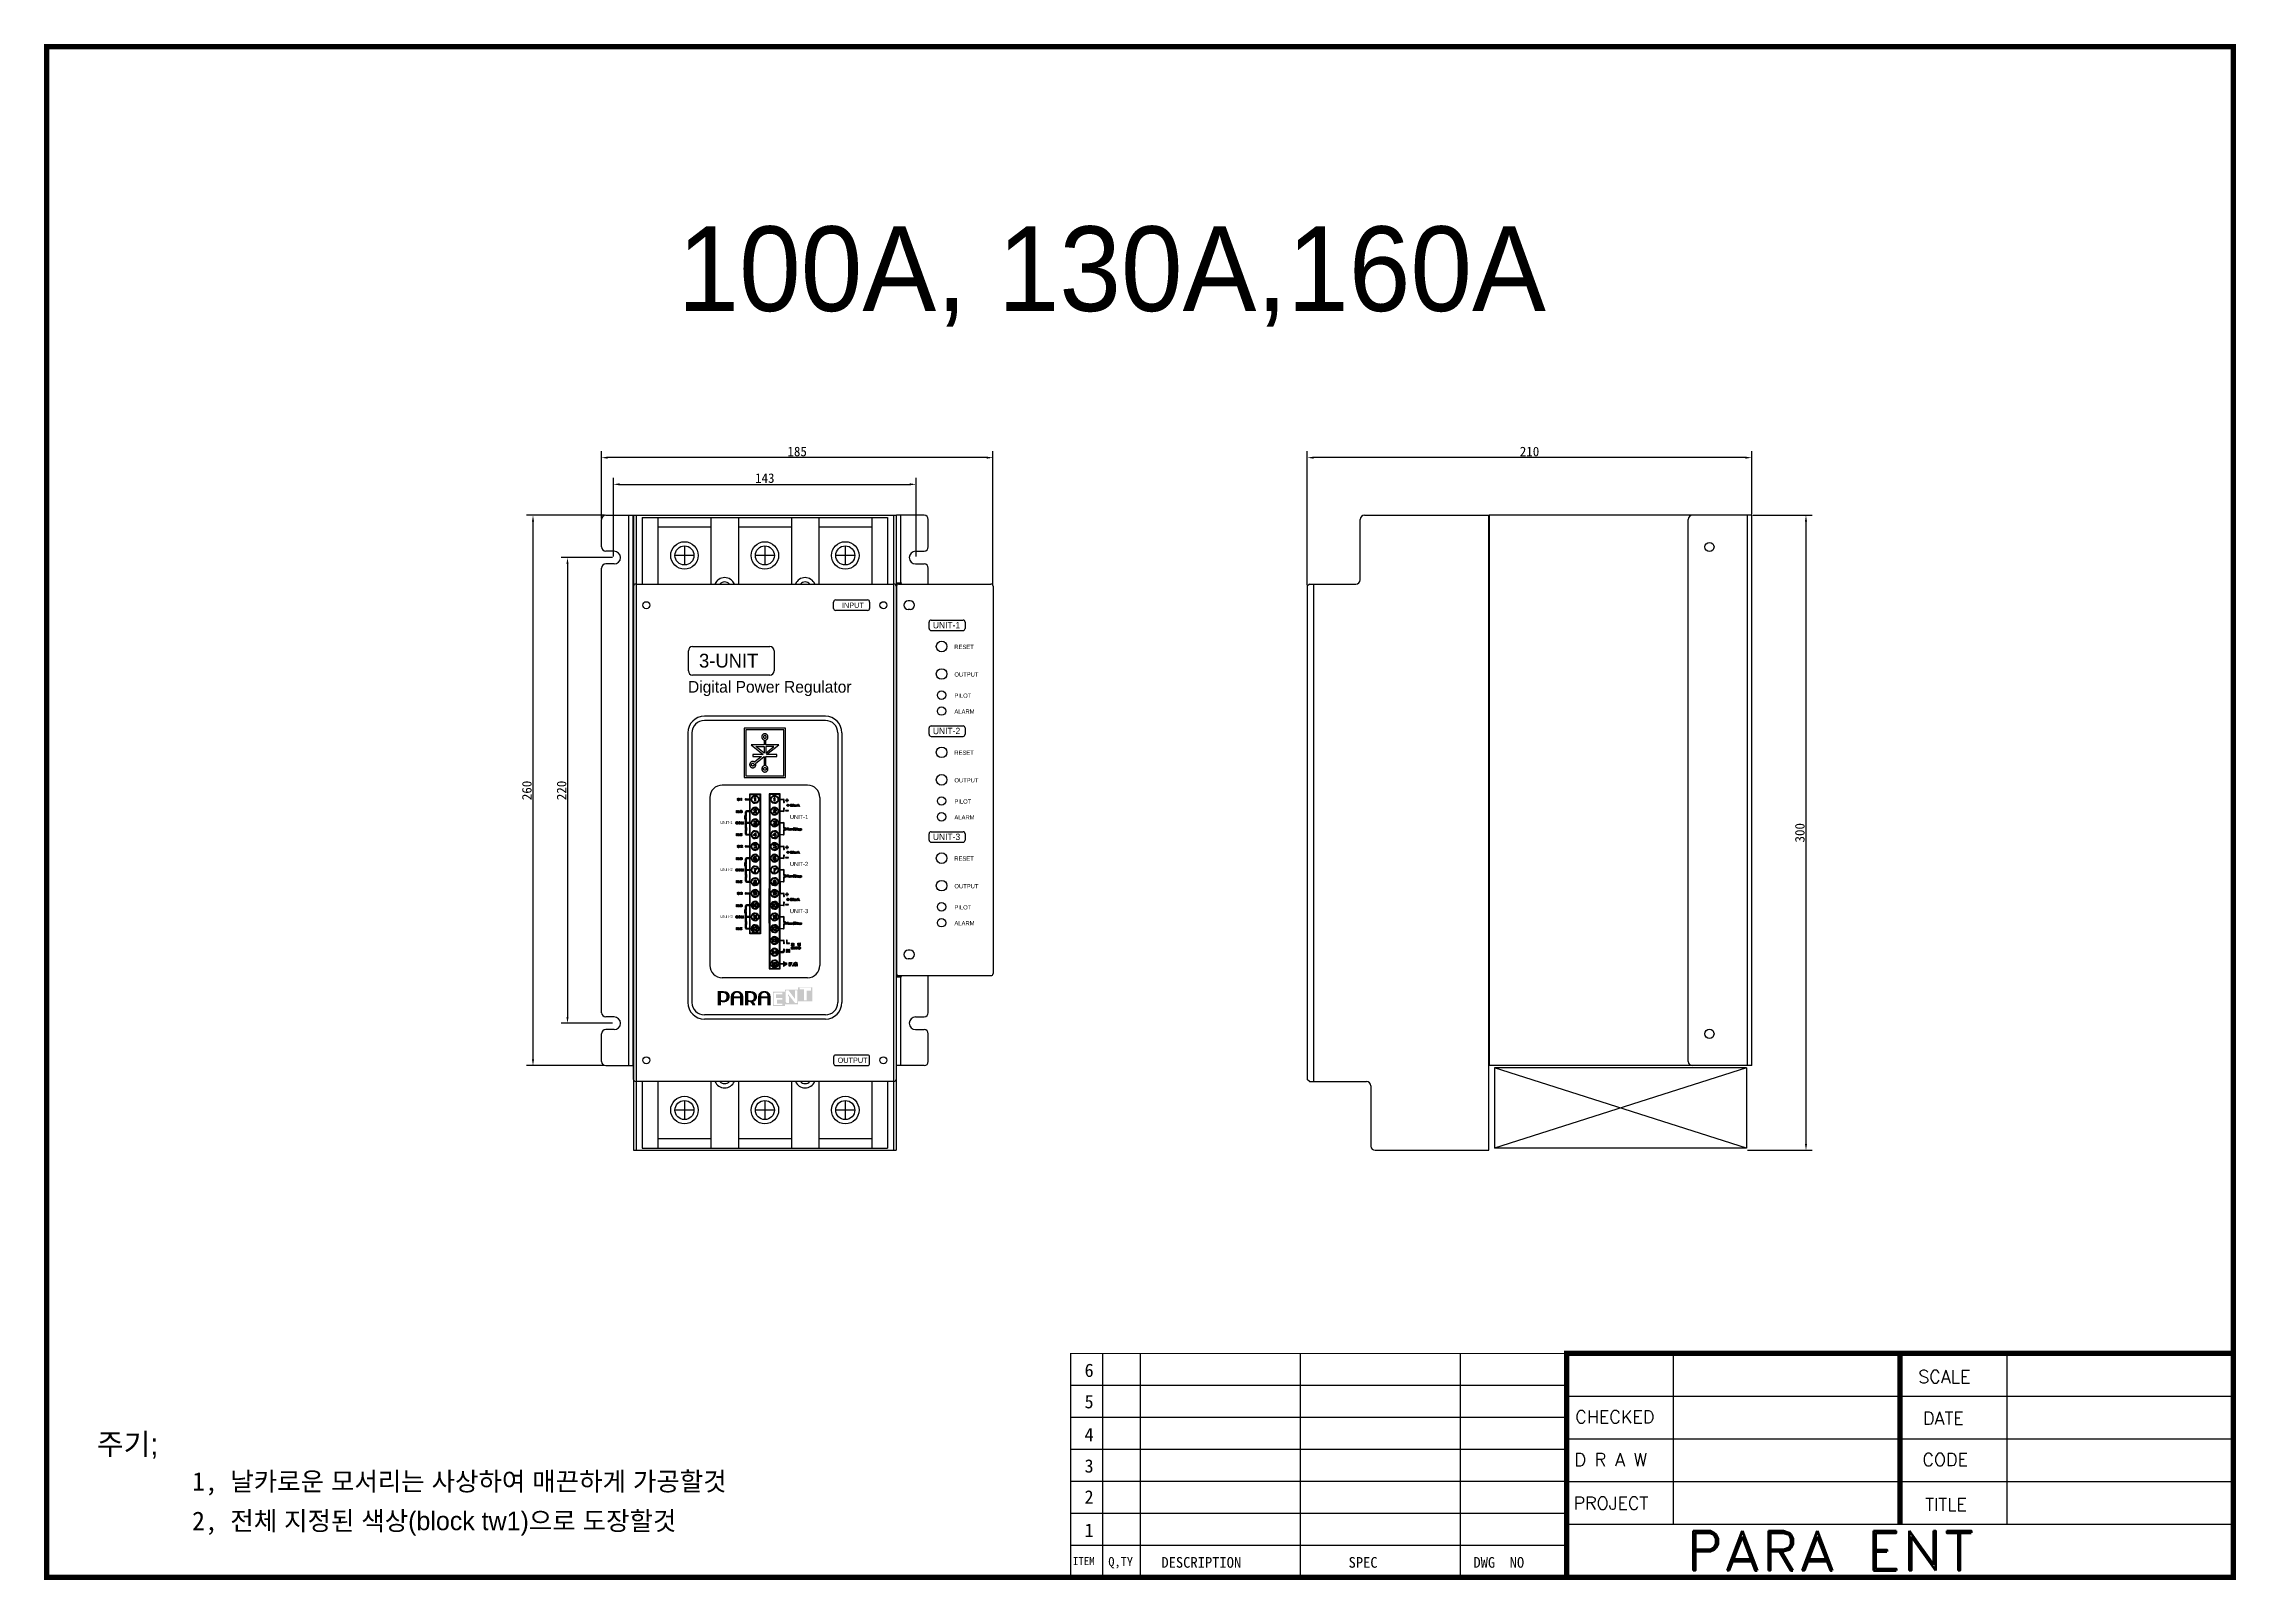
# Model space of a CAD drawing. Header units: millimetres. Extents: x 509 to 2635, y 363 to 1089.
# Drawn here: x 1599 to 2635, y 363 to 1089 of the extents above; entities that cross this region are included whole.
import ezdxf

# ---------------------------------------------------------------- set-up
doc = ezdxf.new("R2010")
doc.units = ezdxf.units.MM
doc.styles.add('ROMAND', font='romand', dxfattribs={"width": 1.1, "height": 8})
doc.styles.add('ROMANS', font='romans', dxfattribs={"height": 3})
doc.dimstyles.new('ISO-25', dxfattribs={"dimtxt": 4.5, "dimasz": 3, "dimexe": 3, "dimexo": 0.5, "dimtad": 1, "dimtxsty": 'Standard', "dimcen": 2.5, "dimclrd": 6, "dimclre": 6, "dimclrt": 1, "dimadec": 0, "dimazin": 0, "dimtfac": 1, "dimtmove": 0, "dimatfit": 3, "dimfxl": 3, "dimarcsym": 0})

msp = doc.modelspace()

# ---------------------------------------------------------------- texts
at = {"color": 5, "style": 'ROMANS'}
for s, p in [('SCALE', (2484.582, 456.014)), ('CHECKED', (2322.534, 437.043)), ('DATE', (2486.841, 436.385)), ('D R A W', (2322.123, 416.815)), ('CODE', (2486.534, 416.863)), ('PROJECT', (2321.719, 396.249)), ('TITLE', (2487.821, 395.664))]:
    msp.add_text(s, height=6.048, dxfattribs=at).set_placement(p)
at = {"color": 5, "style": 'ROMAND', "width": 1.1}
msp.add_text('PARA ENT', height=18.816, dxfattribs=at).set_placement((2374.712, 367.435))
at = {"attachment_point": 1}
for s, insert, char_height, width in [('{\\fGulim|b0|i0|c129|p50;100A, 130A,160A}', (1898.393, 1002.471), 40, 530.34033), ('{\\f@\uffc8\uffdeﾸￕￅￂﾰﾡﾶ\ufff7ￃﾼ|b0|i0|c129|p18;INPUT}', (1976.049, 824.74), 2.5, 10.2689), ('{\\f@\uffc8\uffdeﾸￕￅￂﾰﾡﾶ\ufff7ￃﾼ|b0|i0|c129|p18;UNIT-1}', (2019.001, 815.586), 3, 12.4589), ('{\\f@\uffc8\uffdeﾸￕￅￂﾰﾡﾶ\ufff7ￃﾼ|b0|i0|c129|p18;3-UNIT}', (1908.537, 800.546), 6.5, 34.569), ('{\\f\uffc8\uffdeﾸￕￅￂﾰﾡﾶ\ufff7ￃﾼ|b0|i0|c129|p18;RESET}', (2029.147, 804.818), 2, 9.6082), ('{\\fﾱﾼﾸﾲ|b0|i0|c129|p49;Digital Power Regulator\\H0.9818x; }', (1903.327, 787.706), 5.5, 88.62577), ('{\\f\uffc8\uffdeﾸￕￅￂﾰﾡﾶ\ufff7ￃﾼ|b0|i0|c129|p18;OUTPUT}', (2029.184, 791.775), 2, 10.6922), ('{\\f\uffc8\uffdeﾸￕￅￂﾰﾡﾶ\ufff7ￃﾼ|b0|i0|c129|p18;PILOT}', (2029.184, 781.775), 2, 10.6922), ('{\\f\uffc8\uffdeﾸￕￅￂﾰﾡﾶ\ufff7ￃﾼ|b0|i0|c129|p18;ALARM}', (2029.184, 774.275), 2, 10.6922), ('{\\f@\uffc8\uffdeﾸￕￅￂﾰﾡﾶ\ufff7ￃﾼ|b0|i0|c129|p18;UNIT-2}', (2019.001, 765.586), 3, 12.4589), ('{\\f\uffc8\uffdeﾸￕￅￂﾰﾡﾶ\ufff7ￃﾼ|b0|i0|c129|p18;RESET}', (2029.147, 754.818), 2, 9.6082), ('{\\f\uffc8\uffdeﾸￕￅￂﾰﾡﾶ\ufff7ￃﾼ|b0|i0|c129|p18;OUTPUT}', (2029.184, 741.775), 2, 10.6922), ('{\\f\uffc8\uffdeﾸￕￅￂﾰﾡﾶ\ufff7ￃﾼ|b0|i0|c129|p18;PILOT}', (2029.184, 731.775), 2, 10.6922), ('{\\f@\uffc8\uffdeﾸￕￅￂﾰﾡﾶ\ufff7ￃﾼ|b0|i0|c129|p18;UNIT-1}', (1918.595, 721.485), 1.3, 5.87327), ('{\\f@\uffc8\uffdeﾸￕￅￂﾰﾡﾶ\ufff7ￃﾼ|b0|i0|c129|p18;UNIT-1}', (1951.46, 724.471), 1.95, 9.18372), ('{\\f@\uffc8\uffdeﾸￕￅￂﾰﾡﾶ\ufff7ￃﾼ|b0|i0|c129|p18;UNIT-3}', (2019.001, 715.586), 3, 12.4589), ('{\\f\uffc8\uffdeﾸￕￅￂﾰﾡﾶ\ufff7ￃﾼ|b0|i0|c129|p18;ALARM}', (2029.184, 724.275), 2, 10.6922), ('{\\f\uffc8\uffdeﾸￕￅￂﾰﾡﾶ\ufff7ￃﾼ|b0|i0|c129|p18;RESET}', (2029.147, 704.818), 2, 9.6082), ('{\\f@\uffc8\uffdeﾸￕￅￂﾰﾡﾶ\ufff7ￃﾼ|b0|i0|c129|p18;UNIT-2}', (1918.595, 699.276), 1.3, 5.87327), ('{\\f@\uffc8\uffdeﾸￕￅￂﾰﾡﾶ\ufff7ￃﾼ|b0|i0|c129|p18;UNIT-2}', (1951.46, 702.262), 1.95, 10.51777), ('{\\f\uffc8\uffdeﾸￕￅￂﾰﾡﾶ\ufff7ￃﾼ|b0|i0|c129|p18;OUTPUT}', (2029.184, 691.775), 2, 10.6922), ('{\\f@\uffc8\uffdeﾸￕￅￂﾰﾡﾶ\ufff7ￃﾼ|b0|i0|c129|p18;UNIT-3}', (1918.595, 677.067), 1.3, 5.87327), ('{\\f@\uffc8\uffdeﾸￕￅￂﾰﾡﾶ\ufff7ￃﾼ|b0|i0|c129|p18;UNIT-3}', (1951.46, 679.978), 1.95, 9.79421), ('{\\f\uffc8\uffdeﾸￕￅￂﾰﾡﾶ\ufff7ￃﾼ|b0|i0|c129|p18;ALARM}', (2029.184, 674.275), 2, 10.6922), ('{\\f\uffc8\uffdeﾸￕￅￂﾰﾡﾶ\ufff7ￃﾼ|b0|i0|c129|p18;PILOT}', (2029.184, 681.775), 2, 10.6922), ('{\\f@\uffc8\uffdeﾸￕￅￂﾰﾡﾶ\ufff7ￃﾼ|b0|i0|c129|p18;OUTPUT}', (1973.996, 609.791), 2.5, 13.3707), ('{\\fﾱﾼﾸﾲ|b0|i0|c129|p50;주기;}', (1624.034, 432.217), 10.08, 37.8), ('1, {\\fﾱﾼﾸﾲ|b0|i0|c129|p50;날카로운 모서리는 사상하여 매끈하게 가공할것}', (1669.097, 414.007), 8.82, 378), ('2, {\\fﾱﾼﾸﾲ|b0|i0|c129|p50;전체 지정된 색상(block tw1)으로 도장할것}', (1669.097, 395.347), 8.82, 378)]:
    msp.add_mtext(s, dxfattribs=dict(at, insert=insert, char_height=char_height, width=width))
at = {"color": 5, "attachment_point": 1}
for s, insert, char_height, width in [('6', (2090.678, 465.227), 6.3, 8.29962), ('5', (2090.678, 450.399), 6.3, 8.29962), ('4', (2090.678, 434.864), 6.3, 8.29962), ('3', (2090.678, 420.035), 6.3, 8.29962), ('2', (2090.678, 405.383), 6.3, 8.29962), ('1', (2090.678, 389.672), 6.3, 8.29962), ('ITEM', (2085.158, 373.844), 3.78, 5.04), ('Q,TY', (2101.9, 373.844), 4.284, 12.6), ('DESCRIPTION', (2126.971, 373.844), 5.04, 25.2), ('SPEC', (2215.404, 373.844), 5.04, 25.2), ('DWG  NO', (2274.374, 373.844), 5.04, 37.8)]:
    msp.add_mtext(s, dxfattribs=dict(at, insert=insert, char_height=char_height, width=width))

# ---------------------------------------------------------------- blocks, each defined once
blk = doc.blocks.new('*D8')
at = {"color": 6, "lineweight": -2, "transparency": 16777216}
for p, q in [((1868.1, 846.5), (1868.1, 883.6)), ((1871.1, 880.6), (2008.1, 880.6)), ((2011.1, 846.5), (2011.1, 883.6))]:
    blk.add_line(p, q, dxfattribs=at)
at = {"color": 6, "transparency": 16777216}
for points in [[(1871.1, 881.1), (1871.1, 880.1), (1868.1, 880.6)], [(2008.1, 881.1), (2008.1, 880.1), (2011.1, 880.6)]]:
    blk.add_solid(points, dxfattribs=at)
at = {"layer": 'Defpoints', "color": 0, "transparency": 16777216}
for p in [(2011.1, 880.6), (1868.1, 846), (2011.1, 846)]:
    blk.add_point(p, dxfattribs=at)
at = {"color": 1, "transparency": 16777216, "insert": (1939.6, 883.5), "char_height": 4.5, "attachment_point": 5}
blk.add_mtext('143', dxfattribs=at)
blk = doc.blocks.new('*D9')
at = {"color": 6, "lineweight": -2, "transparency": 16777216}
for p, q in [((2406.4, 866), (2434.5, 866)), ((2431.5, 863), (2431.5, 569)), ((2403.9, 566), (2434.5, 566))]:
    blk.add_line(p, q, dxfattribs=at)
at = {"color": 6, "transparency": 16777216}
for points in [[(2431, 863), (2432, 863), (2431.5, 866)], [(2431, 569), (2432, 569), (2431.5, 566)]]:
    blk.add_solid(points, dxfattribs=at)
at = {"layer": 'Defpoints', "color": 0, "transparency": 16777216}
for p in [(2405.9, 866), (2403.4, 566), (2431.5, 566)]:
    blk.add_point(p, dxfattribs=at)
at = {"color": 1, "transparency": 16777216, "insert": (2428.6, 716), "char_height": 4.5, "attachment_point": 5, "rotation": 90}
blk.add_mtext('300', dxfattribs=at)
blk = doc.blocks.new('*D10')
at = {"color": 6, "lineweight": -2, "transparency": 16777216}
for p, q in [((1867.6, 846), (1843.4, 846)), ((1846.4, 843), (1846.4, 629)), ((1867.6, 626), (1843.4, 626))]:
    blk.add_line(p, q, dxfattribs=at)
at = {"color": 6, "transparency": 16777216}
for points in [[(1845.9, 843), (1846.9, 843), (1846.4, 846)], [(1845.9, 629), (1846.9, 629), (1846.4, 626)]]:
    blk.add_solid(points, dxfattribs=at)
at = {"layer": 'Defpoints', "color": 0, "transparency": 16777216}
for p in [(1868.1, 846), (1846.4, 626), (1868.1, 626)]:
    blk.add_point(p, dxfattribs=at)
at = {"color": 1, "transparency": 16777216, "insert": (1843.6, 736), "char_height": 4.5, "attachment_point": 5, "rotation": 90}
blk.add_mtext('220', dxfattribs=at)
blk = doc.blocks.new('*D14')
at = {"color": 6, "lineweight": -2, "transparency": 16777216}
for p, q in [((1862.4, 864.5), (1862.4, 896.2)), ((2044.4, 893.2), (1865.4, 893.2)), ((2047.4, 833), (2047.4, 896.2))]:
    blk.add_line(p, q, dxfattribs=at)
at = {"color": 6, "transparency": 16777216}
for points in [[(1865.4, 893.7), (1865.4, 892.7), (1862.4, 893.2)], [(2044.4, 893.7), (2044.4, 892.7), (2047.4, 893.2)]]:
    blk.add_solid(points, dxfattribs=at)
at = {"layer": 'Defpoints', "color": 0, "transparency": 16777216}
for p in [(1862.4, 893.2), (1862.4, 864), (2047.4, 832.5)]:
    blk.add_point(p, dxfattribs=at)
at = {"color": 1, "transparency": 16777216, "insert": (1954.9, 896.1), "char_height": 4.5, "attachment_point": 5}
blk.add_mtext('185', dxfattribs=at)
blk = doc.blocks.new('*D15')
at = {"color": 6, "lineweight": -2, "transparency": 16777216}
for p, q in [((2195.9, 833), (2195.9, 896.2)), ((2402.9, 893.2), (2198.9, 893.2)), ((2405.9, 866.5), (2405.9, 896.2))]:
    blk.add_line(p, q, dxfattribs=at)
at = {"color": 6, "transparency": 16777216}
for points in [[(2198.9, 893.7), (2198.9, 892.7), (2195.9, 893.2)], [(2402.9, 893.7), (2402.9, 892.7), (2405.9, 893.2)]]:
    blk.add_solid(points, dxfattribs=at)
at = {"layer": 'Defpoints', "color": 0, "transparency": 16777216}
for p in [(2195.9, 893.2), (2405.9, 866), (2195.9, 832.5)]:
    blk.add_point(p, dxfattribs=at)
at = {"color": 1, "transparency": 16777216, "insert": (2300.9, 896.1), "char_height": 4.5, "attachment_point": 5}
blk.add_mtext('210', dxfattribs=at)
blk = doc.blocks.new('*D19')
at = {"color": 6, "lineweight": -2, "transparency": 16777216}
for p, q in [((1863.9, 866), (1827.1, 866)), ((1830.1, 863), (1830.1, 609)), ((1863.9, 606), (1827.1, 606))]:
    blk.add_line(p, q, dxfattribs=at)
at = {"color": 6, "transparency": 16777216}
for points in [[(1829.6, 863), (1830.6, 863), (1830.1, 866)], [(1829.6, 609), (1830.6, 609), (1830.1, 606)]]:
    blk.add_solid(points, dxfattribs=at)
at = {"layer": 'Defpoints', "color": 0, "transparency": 16777216}
for p in [(1864.4, 866), (1830.1, 606), (1864.4, 606)]:
    blk.add_point(p, dxfattribs=at)
at = {"color": 1, "transparency": 16777216, "insert": (1827.2, 736), "char_height": 4.5, "attachment_point": 5, "rotation": 90}
blk.add_mtext('260', dxfattribs=at)

# ---------------------------------------------------------------- dimensions: what is measured, and where the dimension line sits
for base, p1, p2, picture, middle in [((1862.448, 893.176), (2047.448, 832.511), (1862.448, 864.011), '*D14', (1954.948, 896.051)), ((2195.903, 893.176), (2405.903, 866.011), (2195.903, 832.511), '*D15', (2300.903, 896.051)), ((2011.148, 880.6), (1868.148, 846.011), (2011.148, 846.011), '*D8', (1939.648, 883.475))]:
    dim = msp.add_linear_dim(base=base, p1=p1, p2=p2, dimstyle='ISO-25')
    dim.commit()
    dim.dimension.update_dxf_attribs({"geometry": picture, "text_midpoint": middle})
for base, p1, p2, picture, middle in [((1830.104, 606.011), (1864.448, 866.011), (1864.448, 606.011), '*D19', (1827.229, 736.011)), ((2431.509, 566.011), (2405.903, 866.011), (2403.403, 566.011), '*D9', (2428.634, 716.011)), ((1846.446, 626.011), (1868.148, 846.011), (1868.148, 626.011), '*D10', (1843.571, 736.011))]:
    dim = msp.add_linear_dim(base=base, p1=p1, p2=p2, angle=90, dimstyle='ISO-25')
    dim.commit()
    dim.dimension.update_dxf_attribs({"geometry": picture, "text_midpoint": middle})

# ---------------------------------------------------------------- hatches: boundary and pattern name
h = msp.add_hatch(color=256)
edge = h.paths.add_edge_path()
edge.add_spline(control_points=[(1961.388, 641.33), (1961.388, 641.33), (1959.336, 641.33), (1959.336, 641.33), (1959.336, 641.33), (1959.326, 636.799), (1959.326, 636.799), (1959.326, 636.799), (1958.097, 636.799), (1958.097, 636.799), (1958.097, 636.799), (1958.086, 642.017), (1958.086, 642.017), (1958.086, 642.017), (1956.046, 642.029), (1956.046, 642.029), (1956.046, 642.029), (1956.046, 642.773), (1956.046, 642.773), (1956.046, 642.773), (1961.388, 642.773), (1961.388, 642.773), (1961.388, 642.773), (1961.388, 641.33), (1961.388, 641.33)], knot_values=[0, 0, 0, 0, 1, 1, 1, 2, 2, 2, 3, 3, 3, 4, 4, 4, 5, 5, 5, 6, 6, 6, 7, 7, 7, 8, 8, 8, 8], degree=3, periodic=0)
edge = h.paths.add_edge_path()
edge.add_spline(control_points=[(1954.918, 635.627), (1954.918, 635.627), (1953.848, 635.616), (1953.848, 635.616), (1953.848, 635.616), (1950.613, 639.769), (1950.613, 639.769), (1950.613, 639.769), (1950.611, 639.007), (1950.611, 639.007), (1950.611, 639.007), (1950.996, 638.535), (1950.996, 638.535), (1950.996, 638.535), (1951.007, 635.627), (1951.007, 635.627), (1951.007, 635.627), (1950.01, 635.627), (1950.01, 635.627), (1949.753, 635.627), (1949.542, 635.838), (1949.542, 636.095), (1949.542, 636.095), (1949.542, 641.159), (1949.542, 641.159), (1949.542, 641.416), (1949.753, 641.627), (1950.01, 641.627), (1950.01, 641.627), (1950.76, 641.627), (1950.76, 641.627), (1950.76, 641.627), (1953.868, 637.502), (1953.868, 637.502), (1953.868, 637.502), (1953.859, 641.533), (1953.859, 641.533), (1953.859, 641.533), (1954.918, 641.533), (1954.918, 641.533), (1954.918, 641.533), (1954.918, 635.627), (1954.918, 635.627)], knot_values=[0, 0, 0, 0, 1, 1, 1, 2, 2, 2, 3, 3, 3, 4, 4, 4, 5, 5, 5, 6, 6, 6, 7, 7, 7, 8, 8, 8, 9, 9, 9, 10, 10, 10, 11, 11, 11, 12, 12, 12, 13, 13, 13, 14, 14, 14, 14], degree=3, periodic=0)
edge = h.paths.add_edge_path()
edge.add_spline(control_points=[(1947.94, 639.697), (1947.94, 639.697), (1944.939, 639.697), (1944.939, 639.697), (1944.939, 639.647), (1944.939, 637.925), (1944.939, 637.875), (1944.939, 637.875), (1947.94, 637.875), (1947.94, 637.875), (1947.94, 637.875), (1947.94, 637.141), (1947.94, 637.141), (1947.94, 637.141), (1945.436, 637.141), (1945.436, 637.141), (1945.436, 637.088), (1945.436, 635.332), (1945.436, 635.332), (1945.48, 635.332), (1947.94, 635.332), (1947.94, 635.332), (1947.94, 635.332), (1947.94, 634.591), (1947.94, 634.591), (1947.94, 634.591), (1944.231, 634.591), (1944.231, 634.591), (1943.974, 634.591), (1943.763, 634.801), (1943.763, 635.059), (1943.763, 635.059), (1943.763, 639.963), (1943.763, 639.963), (1943.763, 640.221), (1943.974, 640.431), (1944.231, 640.431), (1944.231, 640.431), (1947.94, 640.431), (1947.94, 640.431), (1947.94, 640.431), (1947.94, 639.697), (1947.94, 639.697)], knot_values=[0, 0, 0, 0, 1, 1, 1, 2, 2, 2, 3, 3, 3, 4, 4, 4, 5, 5, 5, 6, 6, 6, 7, 7, 7, 8, 8, 8, 9, 9, 9, 10, 10, 10, 11, 11, 11, 12, 12, 12, 13, 13, 13, 14, 14, 14, 14], degree=3, periodic=0)
edge = h.paths.add_edge_path(flags=16)
edge.add_spline(control_points=[(1955.35, 643.022), (1955.35, 643.022), (1955.35, 641.888), (1955.35, 641.888), (1955.35, 641.888), (1949.148, 641.888), (1949.148, 641.888), (1949.148, 641.888), (1949.148, 640.964), (1949.148, 640.964), (1949.148, 640.964), (1943.459, 640.964), (1943.459, 640.964), (1943.459, 640.964), (1943.459, 634.102), (1943.459, 634.102), (1943.459, 634.102), (1949.148, 634.102), (1949.148, 634.102), (1949.148, 634.102), (1949.148, 635.027), (1949.148, 635.027), (1949.148, 635.027), (1955.35, 635.027), (1955.35, 635.027), (1955.35, 635.027), (1955.35, 636.335), (1955.35, 636.335), (1955.35, 636.335), (1962.024, 636.335), (1962.024, 636.335), (1962.024, 636.335), (1962.024, 643.022), (1962.024, 643.022), (1962.024, 643.022), (1955.35, 643.022), (1955.35, 643.022)], knot_values=[0, 0, 0, 0, 1, 1, 1, 2, 2, 2, 3, 3, 3, 4, 4, 4, 5, 5, 5, 6, 6, 6, 7, 7, 7, 8, 8, 8, 9, 9, 9, 10, 10, 10, 11, 11, 11, 12, 12, 12, 12], degree=3, periodic=0)
h = msp.add_hatch(color=256)
edge = h.paths.add_edge_path()
edge.add_spline(control_points=[(1921.12, 637.259), (1920.869, 636.978), (1920.498, 636.788), (1919.925, 636.788), (1919.791, 636.788), (1919.598, 636.805), (1919.354, 636.859), (1919.109, 636.913), (1918.979, 637.041), (1918.918, 637.102), (1918.918, 637.193), (1918.918, 640.098), (1918.918, 640.27), (1919.078, 640.27), (1919.992, 640.27), (1919.992, 640.27), (1920.517, 640.27), (1920.865, 640.125), (1921.117, 639.838), (1921.38, 639.538), (1921.461, 639.038), (1921.461, 638.599), (1921.461, 638.155), (1921.377, 637.549), (1921.12, 637.259)], knot_values=[0, 0, 0, 0, 1, 1, 1, 2, 2, 2, 3, 3, 3, 4, 4, 4, 5, 5, 5, 6, 6, 6, 7, 7, 7, 8, 8, 8, 8], degree=3, periodic=0)
edge = h.paths.add_edge_path(flags=16)
edge.add_spline(control_points=[(1920.04, 641.174), (1920.04, 641.174), (1917.579, 641.174), (1917.579, 641.174), (1917.579, 641.174), (1917.345, 641.174), (1917.345, 641.174), (1917.345, 641.174), (1917.345, 634.471), (1917.345, 634.471), (1917.345, 634.471), (1918.918, 634.471), (1918.918, 634.471), (1918.918, 634.471), (1918.918, 635.87), (1918.918, 636.091), (1919.071, 636.038), (1919.276, 635.931), (1919.991, 635.91), (1920.746, 635.887), (1921.845, 636.135), (1922.326, 636.723), (1922.796, 637.297), (1923.034, 637.925), (1923.034, 638.59), (1923.034, 639.374), (1922.766, 640.039), (1922.238, 640.567), (1921.71, 641.094), (1920.97, 641.174), (1920.04, 641.174)], knot_values=[0, 0, 0, 0, 1, 1, 1, 2, 2, 2, 3, 3, 3, 4, 4, 4, 5, 5, 5, 6, 6, 6, 7, 7, 7, 8, 8, 8, 9, 9, 9, 10, 10, 10, 10], degree=3, periodic=0)
h = msp.add_hatch(color=256)
edge = h.paths.add_edge_path()
edge.add_spline(control_points=[(1927.929, 638.676), (1927.753, 638.676), (1925.054, 638.676), (1925.04, 638.676), (1925.04, 638.677), (1925.04, 638.704), (1925.04, 638.704), (1925.04, 639.074), (1925.145, 639.717), (1925.374, 639.979), (1925.581, 640.217), (1925.967, 640.431), (1926.462, 640.431), (1926.956, 640.431), (1927.301, 640.274), (1927.549, 640.026), (1927.794, 639.78), (1927.929, 639.074), (1927.929, 638.703), (1927.929, 638.703), (1927.929, 638.686), (1927.929, 638.676)], knot_values=[0, 0, 0, 0, 1, 1, 1, 2, 2, 2, 3, 3, 3, 4, 4, 4, 5, 5, 5, 6, 6, 6, 7, 7, 7, 7], degree=3, periodic=0)
edge = h.paths.add_edge_path(flags=16)
edge.add_spline(control_points=[(1926.461, 641.241), (1925.387, 641.241), (1924.702, 640.965), (1924.241, 640.421), (1923.79, 639.889), (1923.561, 639.436), (1923.561, 638.798), (1923.561, 638.798), (1923.561, 634.471), (1923.561, 634.471), (1923.561, 634.471), (1925.04, 634.471), (1925.04, 634.471), (1925.04, 634.471), (1925.04, 636.499), (1925.04, 637.819), (1925.054, 637.819), (1927.753, 637.819), (1927.929, 637.819), (1927.929, 637.642), (1927.929, 634.471), (1927.929, 634.471), (1927.929, 634.471), (1929.408, 634.471), (1929.408, 634.471), (1929.408, 634.471), (1929.408, 638.798), (1929.408, 638.798), (1929.408, 639.436), (1929.179, 639.889), (1928.728, 640.422), (1928.266, 640.965), (1927.535, 641.241), (1926.461, 641.241)], knot_values=[0, 0, 0, 0, 1, 1, 1, 2, 2, 2, 3, 3, 3, 4, 4, 4, 5, 5, 5, 6, 6, 6, 7, 7, 7, 8, 8, 8, 9, 9, 9, 10, 10, 10, 11, 11, 11, 11], degree=3, periodic=0)
h = msp.add_hatch(color=256)
edge = h.paths.add_edge_path()
edge.add_spline(control_points=[(1933.995, 637.196), (1933.687, 636.912), (1933.314, 636.769), (1932.794, 636.769), (1932.65, 636.769), (1932.465, 636.791), (1932.291, 636.851), (1932.13, 636.907), (1931.811, 637.076), (1931.767, 637.12), (1931.767, 637.217), (1931.767, 640.145), (1931.767, 640.317), (1931.927, 640.317), (1932.935, 640.317), (1932.935, 640.317), (1933.4, 640.317), (1933.675, 640.077), (1933.967, 639.777), (1934.261, 639.474), (1934.404, 638.983), (1934.404, 638.566), (1934.404, 638.116), (1934.302, 637.479), (1933.995, 637.196)], knot_values=[0, 0, 0, 0, 1, 1, 1, 2, 2, 2, 3, 3, 3, 4, 4, 4, 5, 5, 5, 6, 6, 6, 7, 7, 7, 8, 8, 8, 8], degree=3, periodic=0)
edge = h.paths.add_edge_path(flags=16)
edge.add_spline(control_points=[(1932.983, 641.174), (1932.983, 641.174), (1930.522, 641.174), (1930.522, 641.174), (1930.522, 641.174), (1930.288, 641.174), (1930.288, 641.174), (1930.288, 641.174), (1930.288, 634.471), (1930.288, 634.471), (1930.288, 634.471), (1931.767, 634.471), (1931.767, 634.471), (1931.767, 634.471), (1931.767, 635.929), (1931.767, 636.145), (1931.932, 636.094), (1932.09, 636.051), (1932.233, 636.027), (1932.236, 636.027), (1932.697, 635.965), (1932.811, 635.95), (1933.055, 635.783), (1933.254, 635.447), (1933.4, 635.226), (1933.556, 634.99), (1933.736, 634.471), (1933.736, 634.471), (1933.736, 634.471), (1935.152, 634.471), (1935.152, 634.471), (1935.152, 634.471), (1934.956, 635.256), (1934.761, 635.565), (1934.643, 635.754), (1934.472, 635.94), (1934.263, 636.128), (1934.695, 636.315), (1935.11, 636.579), (1935.398, 636.922), (1935.782, 637.379), (1935.93, 637.929), (1935.93, 638.555), (1935.93, 639.401), (1935.701, 639.902), (1935.157, 640.412), (1934.617, 640.918), (1933.886, 641.174), (1932.983, 641.174)], knot_values=[0, 0, 0, 0, 1, 1, 1, 2, 2, 2, 3, 3, 3, 4, 4, 4, 5, 5, 5, 6, 6, 6, 7, 7, 7, 8, 8, 8, 9, 9, 9, 10, 10, 10, 11, 11, 11, 12, 12, 12, 13, 13, 13, 14, 14, 14, 15, 15, 15, 16, 16, 16, 16], degree=3, periodic=0)
h = msp.add_hatch(color=256)
edge = h.paths.add_edge_path()
edge.add_spline(control_points=[(1940.835, 638.676), (1940.659, 638.676), (1937.96, 638.676), (1937.946, 638.676), (1937.946, 638.677), (1937.946, 638.704), (1937.946, 638.704), (1937.946, 639.074), (1938.051, 639.717), (1938.28, 639.979), (1938.487, 640.217), (1938.872, 640.431), (1939.368, 640.431), (1939.862, 640.431), (1940.207, 640.274), (1940.454, 640.026), (1940.7, 639.78), (1940.835, 639.074), (1940.835, 638.703), (1940.835, 638.703), (1940.835, 638.686), (1940.835, 638.676)], knot_values=[0, 0, 0, 0, 1, 1, 1, 2, 2, 2, 3, 3, 3, 4, 4, 4, 5, 5, 5, 6, 6, 6, 7, 7, 7, 7], degree=3, periodic=0)
edge = h.paths.add_edge_path(flags=16)
edge.add_spline(control_points=[(1939.367, 641.241), (1938.293, 641.241), (1937.608, 640.965), (1937.147, 640.421), (1936.696, 639.889), (1936.467, 639.436), (1936.467, 638.798), (1936.467, 638.798), (1936.467, 634.471), (1936.467, 634.471), (1936.467, 634.471), (1937.946, 634.471), (1937.946, 634.471), (1937.946, 634.471), (1937.946, 636.499), (1937.946, 637.819), (1937.96, 637.819), (1940.659, 637.819), (1940.835, 637.819), (1940.835, 637.642), (1940.835, 634.471), (1940.835, 634.471), (1940.835, 634.471), (1942.314, 634.471), (1942.314, 634.471), (1942.314, 634.471), (1942.314, 638.798), (1942.314, 638.798), (1942.314, 639.436), (1942.085, 639.889), (1941.633, 640.422), (1941.172, 640.965), (1940.441, 641.241), (1939.367, 641.241)], knot_values=[0, 0, 0, 0, 1, 1, 1, 2, 2, 2, 3, 3, 3, 4, 4, 4, 5, 5, 5, 6, 6, 6, 7, 7, 7, 8, 8, 8, 9, 9, 9, 10, 10, 10, 11, 11, 11, 11], degree=3, periodic=0)

# ---------------------------------------------------------------- linework, layer by layer
for p, q in [((1862.448, 851.011), (1862.448, 864.011)), ((1864.448, 866.011), (1877.448, 866.011)), ((1875.448, 606.011), (1875.448, 866.011)), ((1877.448, 606.011), (1877.448, 866.011)), ((1877.648, 866.011), (1877.648, 566.011)), ((1877.648, 866.011), (2001.648, 866.011)), ((1878.848, 866.011), (1878.848, 566.011)), ((1881.648, 865.011), (1997.648, 865.011)), ((1881.648, 865.011), (1881.648, 833.511)), ((1889.148, 865.011), (1889.148, 833.511)), ((1889.148, 860.511), (1914.148, 860.511)), ((1914.148, 865.011), (1914.148, 833.511)), ((1927.148, 865.011), (1927.148, 833.511)), ((1927.148, 860.511), (1952.148, 860.511)), ((1952.148, 865.011), (1952.148, 833.511)), ((1965.148, 865.011), (1965.148, 833.511)), ((1965.148, 860.511), (1990.148, 860.511)), ((1990.148, 865.011), (1990.148, 833.511)), ((1997.648, 865.011), (1997.648, 833.511)), ((2000.448, 866.011), (2000.448, 566.011)), ((2001.648, 866.011), (2001.648, 566.011)), ((2001.848, 606.011), (2001.848, 866.011)), ((2014.848, 866.011), (2001.848, 866.011)), ((2003.848, 834.084), (2003.848, 866.011)), ((2016.848, 851.011), (2016.848, 864.011)), ((2222.903, 866.011), (2281.703, 866.011)), ((2281.903, 866.011), (2281.903, 606.011)), ((2405.903, 866.011), (2281.903, 866.011)), ((2375.903, 608.011), (2375.903, 864.011)), ((2403.903, 606.011), (2403.903, 866.011)), ((2405.903, 606.011), (2405.903, 866.011)), ((1901.648, 851.511), (1901.648, 842.511)), ((1939.648, 851.511), (1939.648, 842.511)), ((1977.648, 851.511), (1977.648, 842.511)), ((1862.448, 631.011), (1862.448, 841.011)), ((1868.448, 849.011), (1864.448, 849.011)), ((1868.448, 843.011), (1864.448, 843.011)), ((1906.148, 847.011), (1897.148, 847.011)), ((1944.148, 847.011), (1935.148, 847.011)), ((1982.148, 847.011), (1973.148, 847.011)), ((2010.848, 849.011), (2014.848, 849.011)), ((2010.848, 843.011), (2014.848, 843.011)), ((2016.848, 833.511), (2016.848, 841.011)), ((2001.848, 834.011), (2003.775, 834.011)), ((2001.848, 833.811), (2003.775, 833.811)), ((2002.848, 833.511), (2046.448, 833.511)), ((2196.903, 833.511), (2218.903, 833.511)), ((1972.145, 822.013), (1972.145, 825.015)), ((1973.145, 826.015), (1988.148, 826.015)), ((1988.148, 821.013), (1973.145, 821.013)), ((1989.148, 825.015), (1989.148, 822.013)), ((2008.348, 825.511), (2007.348, 825.511)), ((2008.348, 821.511), (2007.348, 821.511)), ((2017.246, 812.511), (2017.246, 815.512)), ((2018.246, 816.512), (2033.25, 816.512)), ((2018.246, 811.511), (2033.25, 811.511)), ((2034.25, 815.512), (2034.25, 812.511)), ((1903.513, 792.507), (1903.513, 802.009)), ((1905.513, 804.009), (1942.018, 804.009)), ((1944.018, 802.009), (1944.018, 792.507)), ((1942.018, 790.507), (1905.513, 790.507)), ((2018.246, 766.512), (2033.25, 766.512)), ((1903.249, 763.211), (1903.249, 635.811)), ((1905.199, 763.211), (1905.199, 635.811)), ((1974.098, 763.211), (1974.098, 635.811)), ((1976.048, 763.211), (1976.048, 635.811)), ((2017.246, 762.511), (2017.246, 765.512)), ((2018.246, 761.511), (2033.25, 761.511)), ((2034.25, 765.512), (2034.25, 762.511)), ((1913.649, 732.661), (1913.649, 653.361)), ((1926.213, 725.435), (1926.213, 726.582)), ((1926.213, 726.582), (1926.465, 726.582)), ((1926.437, 725.435), (1926.213, 725.435)), ((1926.437, 726.251), (1926.437, 725.435)), ((1926.44, 726.251), (1926.437, 726.251)), ((1926.907, 725.435), (1926.44, 726.251)), ((1926.465, 726.582), (1926.922, 725.784)), ((1926.735, 731.545), (1926.966, 731.545)), ((1926.74, 731.472), (1926.735, 731.545)), ((1926.747, 731.438), (1926.74, 731.472)), ((1926.757, 731.405), (1926.747, 731.438)), ((1926.752, 732.031), (1926.757, 732.096)), ((1926.754, 731.995), (1926.752, 732.031)), ((1926.76, 731.961), (1926.754, 731.995)), ((1926.757, 732.096), (1926.764, 732.127)), ((1926.769, 731.374), (1926.757, 731.405)), ((1926.769, 731.929), (1926.76, 731.961)), ((1926.764, 732.127), (1926.773, 732.155)), ((1926.781, 731.899), (1926.769, 731.929)), ((1926.784, 731.346), (1926.769, 731.374)), ((1926.773, 732.155), (1926.784, 732.183)), ((1926.797, 731.87), (1926.781, 731.899)), ((1926.784, 732.183), (1926.798, 732.208)), ((1926.802, 731.318), (1926.784, 731.346)), ((1926.817, 731.843), (1926.797, 731.87)), ((1926.798, 732.208), (1926.814, 732.232)), ((1926.822, 731.293), (1926.802, 731.318)), ((1926.814, 732.232), (1926.833, 732.255)), ((1926.841, 731.818), (1926.817, 731.843)), ((1926.855, 731.26), (1926.822, 731.293)), ((1926.833, 732.255), (1926.863, 732.283)), ((1926.868, 731.794), (1926.841, 731.818)), ((1926.893, 731.232), (1926.855, 731.26)), ((1926.863, 732.283), (1926.898, 732.308)), ((1927.146, 731.673), (1926.868, 731.794)), ((1926.936, 731.208), (1926.893, 731.232)), ((1926.898, 732.308), (1926.936, 732.329)), ((1927.146, 725.435), (1926.907, 725.435)), ((1926.922, 725.784), (1926.923, 726.582)), ((1926.923, 726.582), (1927.146, 726.582)), ((1926.936, 732.329), (1926.979, 732.346)), ((1926.984, 731.188), (1926.936, 731.208)), ((1926.966, 731.545), (1927.008, 731.419)), ((1927.042, 732.152), (1926.977, 732.059)), ((1926.977, 732.059), (1927.038, 731.955)), ((1926.979, 732.346), (1927.026, 732.359)), ((1927.037, 731.173), (1926.984, 731.188)), ((1927.008, 731.419), (1927.024, 731.403)), ((1927.024, 731.403), (1927.043, 731.389)), ((1927.026, 732.359), (1927.078, 732.369)), ((1927.094, 731.162), (1927.037, 731.173)), ((1927.038, 731.955), (1927.259, 731.874)), ((1927.176, 732.18), (1927.042, 732.152)), ((1927.043, 731.389), (1927.064, 731.377)), ((1927.064, 731.377), (1927.087, 731.368)), ((1927.078, 732.369), (1927.193, 732.376)), ((1927.087, 731.368), (1927.114, 731.36)), ((1927.224, 731.153), (1927.094, 731.162)), ((1927.114, 731.36), (1927.142, 731.355)), ((1927.142, 731.355), (1927.207, 731.351)), ((1927.3, 731.629), (1927.146, 731.673)), ((1927.146, 726.582), (1927.146, 725.435)), ((1927.239, 732.176), (1927.176, 732.18)), ((1927.193, 732.376), (1927.303, 732.368)), ((1927.207, 731.351), (1927.369, 731.379)), ((1927.488, 731.21), (1927.224, 731.153)), ((1927.267, 732.171), (1927.239, 732.176)), ((1927.259, 731.874), (1927.586, 731.74)), ((1927.292, 732.163), (1927.267, 732.171)), ((1927.315, 732.154), (1927.292, 732.163)), ((1927.392, 731.594), (1927.3, 731.629)), ((1927.303, 732.368), (1927.353, 732.358)), ((1927.336, 732.143), (1927.315, 732.154)), ((1927.354, 732.129), (1927.336, 732.143)), ((1927.353, 732.358), (1927.399, 732.343)), ((1927.369, 732.113), (1927.354, 732.129)), ((1927.41, 731.997), (1927.369, 732.113)), ((1927.369, 731.379), (1927.387, 731.389)), ((1927.387, 731.389), (1927.403, 731.4)), ((1927.435, 731.553), (1927.392, 731.594)), ((1927.394, 725.668), (1927.633, 725.668)), ((1927.394, 725.435), (1927.394, 725.668)), ((1927.633, 725.435), (1927.394, 725.435)), ((1927.399, 732.343), (1927.441, 732.325)), ((1927.403, 731.4), (1927.416, 731.413)), ((1927.638, 731.997), (1927.41, 731.997)), ((1927.416, 731.413), (1927.427, 731.427)), ((1927.427, 731.427), (1927.435, 731.442)), ((1927.446, 731.495), (1927.435, 731.553)), ((1927.435, 731.442), (1927.442, 731.458)), ((1927.441, 732.325), (1927.48, 732.302)), ((1927.442, 731.458), (1927.445, 731.476)), ((1927.445, 731.476), (1927.446, 731.495)), ((1927.48, 732.302), (1927.515, 732.275)), ((1927.532, 731.235), (1927.488, 731.21)), ((1927.515, 732.275), (1927.546, 732.244)), ((1927.57, 731.264), (1927.532, 731.235)), ((1927.546, 732.244), (1927.568, 732.218)), ((1927.568, 732.218), (1927.586, 732.19)), ((1927.602, 731.296), (1927.57, 731.264)), ((1927.586, 732.19), (1927.602, 732.161)), ((1927.586, 731.74), (1927.607, 731.72)), ((1927.602, 732.161), (1927.615, 732.131)), ((1927.629, 731.333), (1927.602, 731.296)), ((1927.607, 731.72), (1927.625, 731.697)), ((1927.615, 732.131), (1927.625, 732.099)), ((1927.625, 732.099), (1927.632, 732.066)), ((1927.625, 731.697), (1927.641, 731.673)), ((1927.65, 731.373), (1927.629, 731.333)), ((1927.632, 732.066), (1927.638, 731.997)), ((1927.633, 725.668), (1927.633, 725.435)), ((1927.641, 731.673), (1927.654, 731.646)), ((1927.664, 731.417), (1927.65, 731.373)), ((1927.654, 731.646), (1927.663, 731.617)), ((1927.663, 731.617), (1927.67, 731.585)), ((1927.673, 731.464), (1927.664, 731.417)), ((1927.67, 731.585), (1927.676, 731.516)), ((1927.676, 731.516), (1927.673, 731.464)), ((1927.842, 726.008), (1927.85, 726.134)), ((1927.85, 725.883), (1927.842, 726.008)), ((1927.85, 726.134), (1927.875, 726.247)), ((1927.875, 725.77), (1927.85, 725.883)), ((1927.875, 726.247), (1927.894, 726.299)), ((1927.894, 725.718), (1927.875, 725.77)), ((1927.894, 726.299), (1927.916, 726.348)), ((1927.916, 725.669), (1927.894, 725.718)), ((1927.916, 726.348), (1927.943, 726.393)), ((1927.943, 725.623), (1927.916, 725.669)), ((1927.943, 726.393), (1927.974, 726.436)), ((1927.974, 725.58), (1927.943, 725.623)), ((1927.974, 726.436), (1928.013, 726.479)), ((1928.013, 725.537), (1927.974, 725.58)), ((1928.013, 726.479), (1928.055, 726.517)), ((1928.055, 725.5), (1928.013, 725.537)), ((1928.055, 726.517), (1928.102, 726.548)), ((1928.102, 725.468), (1928.055, 725.5)), ((1928.086, 726.094), (1928.081, 726.008)), ((1928.081, 726.008), (1928.086, 725.922)), ((1928.099, 726.171), (1928.086, 726.094)), ((1928.086, 725.922), (1928.099, 725.845)), ((1928.122, 726.239), (1928.099, 726.171)), ((1928.099, 725.845), (1928.122, 725.778)), ((1928.102, 726.548), (1928.152, 726.574)), ((1928.152, 725.442), (1928.102, 725.468)), ((1928.136, 726.269), (1928.122, 726.239)), ((1928.122, 725.778), (1928.136, 725.747)), ((1928.153, 726.297), (1928.136, 726.269)), ((1928.136, 725.747), (1928.153, 725.719)), ((1928.152, 726.574), (1928.206, 726.594)), ((1928.206, 725.422), (1928.152, 725.442)), ((1928.175, 726.326), (1928.153, 726.297)), ((1928.153, 725.719), (1928.175, 725.69)), ((1928.159, 732.094), (1928.444, 732.353)), ((1928.274, 731.982), (1928.159, 732.094)), ((1928.199, 726.35), (1928.175, 726.326)), ((1928.175, 725.69), (1928.199, 725.666)), ((1928.225, 726.37), (1928.199, 726.35)), ((1928.199, 725.666), (1928.225, 725.645)), ((1928.206, 726.594), (1928.265, 726.608)), ((1928.265, 725.408), (1928.206, 725.422)), ((1928.254, 726.387), (1928.225, 726.37)), ((1928.225, 725.645), (1928.254, 725.628)), ((1928.285, 726.4), (1928.254, 726.387)), ((1928.254, 725.628), (1928.285, 725.614)), ((1928.265, 726.608), (1928.327, 726.617)), ((1928.327, 725.399), (1928.265, 725.408)), ((1928.424, 732.113), (1928.274, 731.982)), ((1928.319, 726.41), (1928.285, 726.4)), ((1928.285, 725.614), (1928.319, 725.605)), ((1928.355, 726.415), (1928.319, 726.41)), ((1928.319, 725.605), (1928.355, 725.599)), ((1928.327, 726.617), (1928.393, 726.62)), ((1928.393, 725.396), (1928.327, 725.399)), ((1928.393, 726.417), (1928.355, 726.415)), ((1928.355, 725.599), (1928.393, 725.597)), ((1928.393, 726.62), (1928.459, 726.617)), ((1928.431, 726.415), (1928.393, 726.417)), ((1928.393, 725.597), (1928.431, 725.599)), ((1928.459, 725.399), (1928.393, 725.396)), ((1928.424, 731.175), (1928.424, 732.113)), ((1928.612, 731.175), (1928.424, 731.175)), ((1928.466, 726.41), (1928.431, 726.415)), ((1928.431, 725.599), (1928.466, 725.605)), ((1928.444, 732.353), (1928.612, 732.353)), ((1928.459, 726.617), (1928.52, 726.608)), ((1928.52, 725.408), (1928.459, 725.399)), ((1928.499, 726.4), (1928.466, 726.41)), ((1928.466, 725.605), (1928.499, 725.614)), ((1928.53, 726.387), (1928.499, 726.4)), ((1928.499, 725.614), (1928.53, 725.628)), ((1928.52, 726.608), (1928.578, 726.594)), ((1928.578, 725.422), (1928.52, 725.408)), ((1928.559, 726.37), (1928.53, 726.387)), ((1928.53, 725.628), (1928.559, 725.645)), ((1928.585, 726.35), (1928.559, 726.37)), ((1928.559, 725.645), (1928.585, 725.666)), ((1928.578, 726.594), (1928.632, 726.574)), ((1928.632, 725.442), (1928.578, 725.422)), ((1928.609, 726.326), (1928.585, 726.35)), ((1928.585, 725.666), (1928.609, 725.69)), ((1928.63, 726.297), (1928.609, 726.326)), ((1928.609, 725.69), (1928.63, 725.719)), ((1928.612, 732.353), (1928.612, 731.175)), ((1928.647, 726.269), (1928.63, 726.297)), ((1928.63, 725.719), (1928.647, 725.747)), ((1928.632, 726.574), (1928.682, 726.548)), ((1928.682, 725.468), (1928.632, 725.442)), ((1928.662, 726.239), (1928.647, 726.269)), ((1928.647, 725.747), (1928.662, 725.778)), ((1928.685, 726.171), (1928.662, 726.239)), ((1928.662, 725.778), (1928.685, 725.845)), ((1928.682, 726.548), (1928.729, 726.517)), ((1928.729, 725.5), (1928.682, 725.468)), ((1928.699, 726.094), (1928.685, 726.171)), ((1928.685, 725.845), (1928.699, 725.922)), ((1928.703, 726.008), (1928.699, 726.094)), ((1928.699, 725.922), (1928.703, 726.008)), ((1928.729, 726.517), (1928.771, 726.479)), ((1928.771, 725.537), (1928.729, 725.5)), ((1928.771, 726.479), (1928.81, 726.436)), ((1928.81, 725.58), (1928.771, 725.537)), ((1928.81, 726.436), (1928.841, 726.393)), ((1928.841, 725.623), (1928.81, 725.58)), ((1928.841, 726.393), (1928.868, 726.348)), ((1928.868, 725.669), (1928.841, 725.623)), ((1928.868, 726.348), (1928.891, 726.299)), ((1928.891, 725.718), (1928.868, 725.669)), ((1928.891, 726.299), (1928.91, 726.247)), ((1928.91, 725.77), (1928.891, 725.718)), ((1928.91, 726.247), (1928.934, 726.134)), ((1928.934, 725.883), (1928.91, 725.77)), ((1928.934, 726.134), (1928.943, 726.008)), ((1928.943, 726.008), (1928.934, 725.883)), ((1930.488, 724.109), (1930.488, 725.925)), ((1930.773, 725.926), (1930.773, 724.109)), ((1933.192, 731.906), (1930.877, 731.906)), ((1930.877, 731.621), (1933.192, 731.621)), ((1930.916, 726.069), (1933.192, 726.069)), ((1933.192, 726.354), (1930.917, 726.354)), ((1932.486, 731.906), (1932.486, 734.368)), ((1932.486, 734.368), (1937.606, 734.368)), ((1932.486, 726.354), (1932.486, 731.621)), ((1932.486, 720.802), (1932.486, 726.069)), ((1932.771, 731.906), (1932.771, 734.083)), ((1932.771, 734.083), (1937.322, 734.083)), ((1932.771, 726.354), (1932.771, 731.621)), ((1932.771, 720.802), (1932.771, 726.069)), ((1934.44, 726.587), (1934.442, 726.622)), ((1934.713, 726.587), (1934.44, 726.587)), ((1934.442, 726.622), (1934.45, 726.657)), ((1934.45, 726.657), (1934.463, 726.693)), ((1934.457, 725.631), (1934.461, 725.679)), ((1934.457, 725.357), (1934.457, 725.631)), ((1935.782, 725.357), (1934.457, 725.357)), ((1934.461, 725.679), (1934.473, 725.727)), ((1934.463, 726.693), (1934.482, 726.73)), ((1934.473, 725.727), (1934.494, 725.773)), ((1934.482, 726.73), (1934.534, 726.806)), ((1934.494, 725.773), (1934.522, 725.817)), ((1934.517, 732.242), (1934.931, 732.618)), ((1934.685, 732.08), (1934.517, 732.242)), ((1934.522, 725.817), (1934.559, 725.86)), ((1934.534, 726.806), (1934.607, 726.886)), ((1934.559, 725.86), (1934.605, 725.902)), ((1934.605, 725.902), (1934.72, 725.981)), ((1934.607, 726.886), (1934.659, 726.932)), ((1934.659, 726.932), (1934.712, 726.972)), ((1934.902, 732.269), (1934.685, 732.08)), ((1934.712, 726.972), (1934.768, 727.006)), ((1934.795, 726.707), (1934.713, 726.587)), ((1934.72, 725.981), (1935.208, 726.21)), ((1934.76, 725.653), (1934.756, 725.636)), ((1934.756, 725.636), (1934.756, 725.631)), ((1934.756, 725.631), (1935.782, 725.631)), ((1934.765, 725.664), (1934.76, 725.653)), ((1934.772, 725.676), (1934.765, 725.664)), ((1934.768, 727.006), (1934.826, 727.033)), ((1934.781, 725.688), (1934.772, 725.676)), ((1934.792, 725.7), (1934.781, 725.688)), ((1934.82, 725.725), (1934.792, 725.7)), ((1934.824, 726.731), (1934.795, 726.707)), ((1934.9, 725.777), (1934.82, 725.725)), ((1934.856, 726.752), (1934.824, 726.731)), ((1934.826, 727.033), (1934.886, 727.055)), ((1934.889, 726.769), (1934.856, 726.752)), ((1934.886, 727.055), (1934.949, 727.07)), ((1934.923, 726.784), (1934.889, 726.769)), ((1935.012, 725.832), (1934.9, 725.777)), ((1934.902, 730.91), (1934.902, 732.269)), ((1935.175, 730.91), (1934.902, 730.91)), ((1934.96, 726.795), (1934.923, 726.784)), ((1934.931, 732.618), (1935.175, 732.618)), ((1934.949, 727.07), (1935.013, 727.079)), ((1934.998, 726.803), (1934.96, 726.795)), ((1935.08, 726.809), (1934.998, 726.803)), ((1935.488, 726.07), (1935.012, 725.832)), ((1935.013, 727.079), (1935.08, 727.082)), ((1935.08, 727.082), (1935.226, 727.073)), ((1935.172, 726.804), (1935.08, 726.809)), ((1935.251, 726.789), (1935.172, 726.804)), ((1935.175, 732.618), (1935.175, 730.91)), ((1935.208, 726.21), (1935.323, 726.275)), ((1935.226, 727.073), (1935.355, 727.043)), ((1935.286, 726.777), (1935.251, 726.789)), ((1935.319, 726.764), (1935.286, 726.777)), ((1935.348, 726.747), (1935.319, 726.764)), ((1935.323, 726.275), (1935.369, 726.309)), ((1935.374, 726.728), (1935.348, 726.747)), ((1935.355, 727.043), (1935.414, 727.021)), ((1935.369, 726.309), (1935.406, 726.343)), ((1935.396, 726.706), (1935.374, 726.728)), ((1935.416, 726.682), (1935.396, 726.706)), ((1935.406, 726.343), (1935.434, 726.378)), ((1935.414, 727.021), (1935.469, 726.995)), ((1935.433, 726.656), (1935.416, 726.682)), ((1935.447, 726.627), (1935.433, 726.656)), ((1935.434, 726.378), (1935.446, 726.395)), ((1935.446, 726.395), (1935.455, 726.413)), ((1935.458, 726.595), (1935.447, 726.627)), ((1935.455, 726.413), (1935.462, 726.431)), ((1935.465, 726.561), (1935.458, 726.595)), ((1935.462, 726.431), (1935.467, 726.449)), ((1935.471, 726.485), (1935.465, 726.561)), ((1935.467, 726.449), (1935.47, 726.467)), ((1935.469, 726.995), (1935.519, 726.963)), ((1935.47, 726.467), (1935.471, 726.485)), ((1935.548, 726.114), (1935.488, 726.07)), ((1935.519, 726.963), (1935.566, 726.926)), ((1935.601, 726.161), (1935.548, 726.114)), ((1935.566, 726.926), (1935.608, 726.885)), ((1935.645, 726.21), (1935.601, 726.161)), ((1935.608, 726.885), (1935.644, 726.84)), ((1935.644, 726.84), (1935.675, 726.791)), ((1935.681, 726.261), (1935.645, 726.21)), ((1935.675, 726.791), (1935.7, 726.738)), ((1935.709, 726.314), (1935.681, 726.261)), ((1935.7, 726.738), (1935.72, 726.68)), ((1935.729, 726.369), (1935.709, 726.314)), ((1935.72, 726.68), (1935.733, 726.619)), ((1935.741, 726.426), (1935.729, 726.369)), ((1935.733, 726.619), (1935.742, 726.554)), ((1935.745, 726.485), (1935.741, 726.426)), ((1935.742, 726.554), (1935.745, 726.485)), ((1935.782, 725.631), (1935.782, 725.357)), ((1937.322, 734.083), (1937.322, 668.595)), ((1937.606, 734.368), (1937.606, 668.31)), ((1946.81, 734.368), (1941.69, 734.368)), ((1941.69, 734.368), (1941.69, 651.654)), ((1946.525, 734.083), (1941.974, 734.083)), ((1941.974, 734.083), (1941.974, 651.939)), ((1943.652, 726.587), (1943.655, 726.622)), ((1943.926, 726.587), (1943.652, 726.587)), ((1943.655, 726.622), (1943.663, 726.657)), ((1943.663, 726.657), (1943.676, 726.693)), ((1943.669, 725.631), (1943.673, 725.679)), ((1943.669, 725.357), (1943.669, 725.631)), ((1944.995, 725.357), (1943.669, 725.357)), ((1943.673, 725.679), (1943.686, 725.727)), ((1943.676, 726.693), (1943.694, 726.73)), ((1943.686, 725.727), (1943.706, 725.773)), ((1943.694, 726.73), (1943.746, 726.806)), ((1943.706, 725.773), (1943.735, 725.817)), ((1943.73, 732.242), (1944.143, 732.618)), ((1943.897, 732.08), (1943.73, 732.242)), ((1943.735, 725.817), (1943.772, 725.86)), ((1943.746, 726.806), (1943.82, 726.886)), ((1943.772, 725.86), (1943.817, 725.902)), ((1943.817, 725.902), (1943.932, 725.981)), ((1943.82, 726.886), (1943.871, 726.932)), ((1943.871, 726.932), (1943.925, 726.972)), ((1944.114, 732.269), (1943.897, 732.08)), ((1943.925, 726.972), (1943.981, 727.006)), ((1944.008, 726.707), (1943.926, 726.587)), ((1943.932, 725.981), (1944.421, 726.21)), ((1943.969, 725.636), (1943.968, 725.631)), ((1943.968, 725.631), (1944.995, 725.631)), ((1943.972, 725.653), (1943.969, 725.636)), ((1943.977, 725.664), (1943.972, 725.653)), ((1943.984, 725.676), (1943.977, 725.664)), ((1943.981, 727.006), (1944.039, 727.033)), ((1943.993, 725.688), (1943.984, 725.676)), ((1944.004, 725.7), (1943.993, 725.688)), ((1944.032, 725.725), (1944.004, 725.7)), ((1944.037, 726.731), (1944.008, 726.707)), ((1944.112, 725.777), (1944.032, 725.725)), ((1944.068, 726.752), (1944.037, 726.731)), ((1944.039, 727.033), (1944.099, 727.055)), ((1944.101, 726.769), (1944.068, 726.752)), ((1944.099, 727.055), (1944.161, 727.07)), ((1944.136, 726.784), (1944.101, 726.769)), ((1944.224, 725.832), (1944.112, 725.777)), ((1944.114, 730.91), (1944.114, 732.269)), ((1944.387, 730.91), (1944.114, 730.91)), ((1944.173, 726.795), (1944.136, 726.784)), ((1944.143, 732.618), (1944.387, 732.618)), ((1944.161, 727.07), (1944.226, 727.079)), ((1944.211, 726.803), (1944.173, 726.795)), ((1944.293, 726.809), (1944.211, 726.803)), ((1944.701, 726.07), (1944.224, 725.832)), ((1944.226, 727.079), (1944.293, 727.082)), ((1944.293, 727.082), (1944.438, 727.073)), ((1944.384, 726.804), (1944.293, 726.809)), ((1944.464, 726.789), (1944.384, 726.804)), ((1944.387, 732.618), (1944.387, 730.91)), ((1944.421, 726.21), (1944.536, 726.275)), ((1944.438, 727.073), (1944.568, 727.043)), ((1944.499, 726.777), (1944.464, 726.789)), ((1944.531, 726.764), (1944.499, 726.777)), ((1944.56, 726.747), (1944.531, 726.764)), ((1944.536, 726.275), (1944.581, 726.309)), ((1944.586, 726.728), (1944.56, 726.747)), ((1944.568, 727.043), (1944.627, 727.021)), ((1944.581, 726.309), (1944.618, 726.343)), ((1944.609, 726.706), (1944.586, 726.728)), ((1944.629, 726.682), (1944.609, 726.706)), ((1944.618, 726.343), (1944.647, 726.378)), ((1944.627, 727.021), (1944.681, 726.995)), ((1944.646, 726.656), (1944.629, 726.682)), ((1944.66, 726.627), (1944.646, 726.656)), ((1944.647, 726.378), (1944.658, 726.395)), ((1944.658, 726.395), (1944.668, 726.413)), ((1944.67, 726.595), (1944.66, 726.627)), ((1944.668, 726.413), (1944.675, 726.431)), ((1944.678, 726.561), (1944.67, 726.595)), ((1944.675, 726.431), (1944.68, 726.449)), ((1944.684, 726.485), (1944.678, 726.561)), ((1944.68, 726.449), (1944.683, 726.467)), ((1944.681, 726.995), (1944.732, 726.963)), ((1944.683, 726.467), (1944.684, 726.485)), ((1944.761, 726.114), (1944.701, 726.07)), ((1944.732, 726.963), (1944.779, 726.926)), ((1944.813, 726.161), (1944.761, 726.114)), ((1944.779, 726.926), (1944.821, 726.885)), ((1944.857, 726.21), (1944.813, 726.161)), ((1944.821, 726.885), (1944.857, 726.84)), ((1944.857, 726.84), (1944.888, 726.791)), ((1944.893, 726.261), (1944.857, 726.21)), ((1944.888, 726.791), (1944.913, 726.738)), ((1944.921, 726.314), (1944.893, 726.261)), ((1944.913, 726.738), (1944.932, 726.68)), ((1944.941, 726.369), (1944.921, 726.314)), ((1944.932, 726.68), (1944.946, 726.619)), ((1944.953, 726.426), (1944.941, 726.369)), ((1944.946, 726.619), (1944.954, 726.554)), ((1944.957, 726.485), (1944.953, 726.426)), ((1944.954, 726.554), (1944.957, 726.485)), ((1944.995, 725.631), (1944.995, 725.357)), ((1946.104, 731.906), (1948.381, 731.906)), ((1948.381, 731.621), (1946.104, 731.621)), ((1946.104, 726.354), (1948.381, 726.354)), ((1948.381, 726.069), (1946.104, 726.069)), ((1946.525, 731.906), (1946.525, 734.083)), ((1946.525, 726.354), (1946.525, 731.621)), ((1946.525, 720.802), (1946.525, 726.069)), ((1946.81, 731.906), (1946.81, 734.368)), ((1946.81, 726.354), (1946.81, 731.621)), ((1946.81, 720.802), (1946.81, 726.069)), ((1948.523, 731.479), (1948.523, 730.8)), ((1948.523, 727.175), (1948.523, 726.496)), ((1948.808, 730.8), (1948.808, 731.479)), ((1948.808, 726.496), (1948.808, 727.175)), ((1949.995, 731.42), (1949.355, 731.42)), ((1949.355, 731.42), (1949.355, 731.278)), ((1949.355, 731.278), (1949.995, 731.278)), ((1950.778, 726.509), (1949.355, 726.509)), ((1949.355, 726.509), (1949.355, 726.367)), ((1949.355, 726.367), (1950.778, 726.367)), ((1949.992, 728.862), (1950.409, 729.561)), ((1949.992, 728.668), (1949.992, 728.862)), ((1950.44, 728.668), (1949.992, 728.668)), ((1949.995, 732.061), (1949.995, 731.42)), ((1950.138, 732.061), (1949.995, 732.061)), ((1949.995, 731.278), (1949.995, 730.637)), ((1949.995, 730.637), (1950.138, 730.637)), ((1950.138, 731.42), (1950.138, 732.061)), ((1950.778, 731.42), (1950.138, 731.42)), ((1950.138, 731.278), (1950.778, 731.278)), ((1950.138, 730.637), (1950.138, 731.278)), ((1950.437, 729.336), (1950.158, 728.842)), ((1950.158, 728.842), (1950.44, 728.842)), ((1950.409, 729.561), (1950.663, 729.561)), ((1950.441, 729.336), (1950.437, 729.336)), ((1950.44, 728.842), (1950.441, 729.336)), ((1950.44, 728.414), (1950.44, 728.668)), ((1950.663, 728.414), (1950.44, 728.414)), ((1950.552, 728.414), (1950.552, 729.561)), ((1950.663, 729.561), (1950.663, 728.842)), ((1950.663, 728.842), (1950.789, 728.842)), ((1950.789, 728.668), (1950.663, 728.668)), ((1950.663, 728.668), (1950.663, 728.414)), ((1950.778, 731.278), (1950.778, 731.42)), ((1950.778, 726.367), (1950.778, 726.509)), ((1950.789, 728.842), (1950.789, 728.668)), ((1950.856, 729.009), (1950.929, 729.104)), ((1950.887, 728.864), (1950.856, 729.009)), ((1950.948, 728.951), (1950.887, 728.864)), ((1950.929, 729.104), (1951.057, 729.146)), ((1951.052, 728.98), (1950.948, 728.951)), ((1951.113, 728.963), (1951.052, 728.98)), ((1951.057, 729.146), (1951.138, 729.126)), ((1951.17, 728.928), (1951.113, 728.963)), ((1951.138, 729.126), (1951.213, 729.086)), ((1951.199, 728.909), (1951.17, 728.928)), ((1951.3, 728.855), (1951.199, 728.909)), ((1951.213, 729.086), (1951.231, 729.072)), ((1951.231, 729.072), (1951.314, 729.021)), ((1951.399, 728.832), (1951.3, 728.855)), ((1951.314, 729.021), (1951.401, 728.995)), ((1951.529, 728.871), (1951.399, 728.832)), ((1951.401, 728.995), (1951.513, 729.024)), ((1951.513, 729.024), (1951.588, 729.121)), ((1951.621, 728.97), (1951.529, 728.871)), ((1951.588, 729.121), (1951.621, 728.97)), ((1951.692, 728.414), (1951.734, 728.624)), ((1952.464, 728.414), (1951.692, 728.414)), ((1951.703, 729.172), (1951.712, 729.287)), ((1951.92, 729.172), (1951.703, 729.172)), ((1951.712, 729.287), (1951.724, 729.338)), ((1951.724, 729.338), (1951.74, 729.384)), ((1951.734, 728.624), (1951.958, 728.878)), ((1951.74, 729.384), (1951.761, 729.425)), ((1951.761, 729.425), (1951.786, 729.462)), ((1951.786, 729.462), (1951.816, 729.494)), ((1951.816, 729.494), (1951.85, 729.521)), ((1951.85, 729.521), (1952.074, 729.585)), ((1951.944, 729.316), (1951.92, 729.172)), ((1951.954, 729.335), (1951.944, 729.316)), ((1951.966, 729.351), (1951.954, 729.335)), ((1951.958, 728.878), (1951.981, 728.897)), ((1951.981, 729.365), (1951.966, 729.351)), ((1952.031, 728.68), (1951.973, 728.612)), ((1951.973, 728.612), (1952.464, 728.612)), ((1951.997, 729.377), (1951.981, 729.365)), ((1951.981, 728.897), (1952.179, 729.062)), ((1952.016, 729.385), (1951.997, 729.377)), ((1952.036, 729.392), (1952.016, 729.385)), ((1952.148, 728.775), (1952.031, 728.68)), ((1952.059, 729.396), (1952.036, 729.392)), ((1952.084, 729.397), (1952.059, 729.396)), ((1952.074, 729.585), (1952.155, 729.579)), ((1952.202, 729.342), (1952.084, 729.397)), ((1952.229, 728.836), (1952.148, 728.775)), ((1952.155, 729.579), (1952.192, 729.572)), ((1952.179, 729.062), (1952.239, 729.222)), ((1952.192, 729.572), (1952.228, 729.562)), ((1952.239, 729.222), (1952.202, 729.342)), ((1952.228, 729.562), (1952.261, 729.549)), ((1952.386, 728.978), (1952.229, 728.836)), ((1952.261, 729.549), (1952.293, 729.533)), ((1952.293, 729.533), (1952.323, 729.514)), ((1952.323, 729.514), (1952.35, 729.492)), ((1952.35, 729.492), (1952.377, 729.465)), ((1952.377, 729.465), (1952.4, 729.436)), ((1952.464, 729.215), (1952.386, 728.978)), ((1952.4, 729.436), (1952.42, 729.405)), ((1952.42, 729.405), (1952.436, 729.372)), ((1952.436, 729.372), (1952.448, 729.336)), ((1952.448, 729.336), (1952.457, 729.298)), ((1952.457, 729.298), (1952.462, 729.257)), ((1952.462, 729.257), (1952.464, 729.215)), ((1952.464, 728.612), (1952.464, 728.414)), ((1952.581, 728.985), (1952.587, 729.13)), ((1952.587, 728.842), (1952.581, 728.985)), ((1952.587, 729.13), (1952.604, 729.254)), ((1952.604, 728.719), (1952.587, 728.842)), ((1952.604, 729.254), (1952.634, 729.357)), ((1952.634, 728.616), (1952.604, 728.719)), ((1952.634, 729.357), (1952.653, 729.401)), ((1952.653, 728.572), (1952.634, 728.616)), ((1952.653, 729.401), (1952.676, 729.44)), ((1952.676, 728.534), (1952.653, 728.572)), ((1952.676, 729.44), (1952.701, 729.474)), ((1952.701, 728.5), (1952.676, 728.534)), ((1952.701, 729.474), (1952.73, 729.503)), ((1952.73, 728.47), (1952.701, 728.5)), ((1952.73, 729.503), (1952.763, 729.527)), ((1952.763, 728.445), (1952.73, 728.47)), ((1952.763, 729.527), (1952.798, 729.548)), ((1952.798, 728.425), (1952.763, 728.445)), ((1952.798, 729.548), (1952.837, 729.563)), ((1952.837, 728.409), (1952.798, 728.425)), ((1952.845, 729.313), (1952.812, 728.985)), ((1952.812, 728.985), (1952.845, 728.662)), ((1952.837, 729.563), (1952.879, 729.575)), ((1952.879, 728.398), (1952.837, 728.409)), ((1952.854, 729.335), (1952.845, 729.313)), ((1952.845, 728.662), (1952.854, 728.64)), ((1952.865, 729.354), (1952.854, 729.335)), ((1952.854, 728.64), (1952.865, 728.621)), ((1952.879, 729.37), (1952.865, 729.354)), ((1952.865, 728.621), (1952.879, 728.604)), ((1952.879, 729.575), (1952.925, 729.581)), ((1952.894, 729.383), (1952.879, 729.37)), ((1952.879, 728.604), (1952.894, 728.591)), ((1952.925, 728.391), (1952.879, 728.398)), ((1952.902, 729.388), (1952.894, 729.383)), ((1952.894, 728.591), (1952.902, 728.586)), ((1952.911, 729.393), (1952.902, 729.388)), ((1952.902, 728.586), (1952.911, 728.581)), ((1952.93, 729.401), (1952.911, 729.393)), ((1952.911, 728.581), (1952.93, 728.573)), ((1952.925, 729.581), (1952.973, 729.583)), ((1952.973, 728.389), (1952.925, 728.391)), ((1952.95, 729.405), (1952.93, 729.401)), ((1952.93, 728.573), (1952.95, 728.569)), ((1952.973, 729.406), (1952.95, 729.405)), ((1952.95, 728.569), (1952.973, 728.567)), ((1952.973, 729.583), (1953.022, 729.581)), ((1952.995, 729.405), (1952.973, 729.406)), ((1952.973, 728.567), (1952.995, 728.569)), ((1953.022, 728.391), (1952.973, 728.389)), ((1953.016, 729.401), (1952.995, 729.405)), ((1952.995, 728.569), (1953.016, 728.573)), ((1953.035, 729.393), (1953.016, 729.401)), ((1953.016, 728.573), (1953.035, 728.581)), ((1953.022, 729.581), (1953.067, 729.575)), ((1953.067, 728.398), (1953.022, 728.391)), ((1953.052, 729.383), (1953.035, 729.393)), ((1953.035, 728.581), (1953.052, 728.591)), ((1953.067, 729.37), (1953.052, 729.383)), ((1953.052, 728.591), (1953.067, 728.604)), ((1953.067, 729.575), (1953.109, 729.563)), ((1953.08, 729.354), (1953.067, 729.37)), ((1953.067, 728.604), (1953.08, 728.621)), ((1953.109, 728.409), (1953.067, 728.398)), ((1953.092, 729.335), (1953.08, 729.354)), ((1953.08, 728.621), (1953.092, 728.64)), ((1953.102, 729.313), (1953.092, 729.335)), ((1953.092, 728.64), (1953.102, 728.662)), ((1953.136, 728.985), (1953.102, 729.313)), ((1953.102, 728.662), (1953.136, 728.985)), ((1953.109, 729.563), (1953.148, 729.548)), ((1953.148, 728.425), (1953.109, 728.409)), ((1953.148, 729.548), (1953.183, 729.527)), ((1953.183, 728.445), (1953.148, 728.425)), ((1953.183, 729.527), (1953.215, 729.503)), ((1953.215, 728.47), (1953.183, 728.445)), ((1953.215, 729.503), (1953.244, 729.474)), ((1953.244, 728.5), (1953.215, 728.47)), ((1953.244, 729.474), (1953.269, 729.44)), ((1953.269, 728.534), (1953.244, 728.5)), ((1953.269, 729.44), (1953.292, 729.401)), ((1953.292, 728.572), (1953.269, 728.534)), ((1953.292, 729.401), (1953.311, 729.357)), ((1953.311, 728.616), (1953.292, 728.572)), ((1953.311, 729.357), (1953.341, 729.254)), ((1953.341, 728.719), (1953.311, 728.616)), ((1953.341, 729.254), (1953.36, 729.13)), ((1953.36, 728.842), (1953.341, 728.719)), ((1953.36, 729.13), (1953.366, 728.985)), ((1953.366, 728.985), (1953.36, 728.842)), ((1953.53, 728.414), (1953.53, 729.24)), ((1953.53, 729.24), (1953.744, 729.24)), ((1953.753, 728.414), (1953.53, 728.414)), ((1953.744, 729.24), (1953.744, 729.117)), ((1953.744, 729.117), (1953.747, 729.117)), ((1953.747, 729.117), (1953.822, 729.212)), ((1953.783, 729.029), (1953.753, 728.911)), ((1953.753, 728.911), (1953.753, 728.414)), ((1953.892, 729.076), (1953.783, 729.029)), ((1953.822, 729.212), (1953.987, 729.264)), ((1954.009, 729.017), (1953.892, 729.076)), ((1953.987, 729.264), (1954.13, 729.232)), ((1954.026, 728.903), (1954.009, 729.017)), ((1954.026, 728.414), (1954.026, 728.903)), ((1954.249, 728.414), (1954.026, 728.414)), ((1954.13, 729.232), (1954.223, 729.129)), ((1954.223, 729.129), (1954.228, 729.137)), ((1954.228, 729.137), (1954.301, 729.218)), ((1954.283, 729.028), (1954.249, 728.903)), ((1954.249, 728.903), (1954.249, 728.414)), ((1954.401, 729.076), (1954.283, 729.028)), ((1954.301, 729.218), (1954.449, 729.264)), ((1954.483, 729.04), (1954.401, 729.076)), ((1954.449, 729.264), (1954.66, 729.193)), ((1954.52, 728.909), (1954.483, 729.04)), ((1954.52, 728.414), (1954.52, 728.909)), ((1954.745, 728.414), (1954.52, 728.414)), ((1954.66, 729.193), (1954.68, 729.173)), ((1954.68, 729.173), (1954.697, 729.151)), ((1954.697, 729.151), (1954.712, 729.127)), ((1954.712, 729.127), (1954.724, 729.101)), ((1954.724, 729.101), (1954.733, 729.074)), ((1954.733, 729.074), (1954.74, 729.045)), ((1954.74, 729.045), (1954.744, 729.013)), ((1954.744, 729.013), (1954.745, 728.98)), ((1954.745, 728.98), (1954.745, 728.414)), ((1954.877, 728.414), (1955.285, 729.561)), ((1955.131, 728.414), (1954.877, 728.414)), ((1955.21, 728.652), (1955.131, 728.414)), ((1955.633, 728.652), (1955.21, 728.652)), ((1955.422, 729.301), (1955.274, 728.848)), ((1955.274, 728.848), (1955.566, 728.848)), ((1955.285, 729.561), (1955.563, 729.561)), ((1955.566, 728.848), (1955.422, 729.301)), ((1955.563, 729.561), (1955.966, 728.414)), ((1955.706, 728.414), (1955.633, 728.652)), ((1955.966, 728.414), (1955.706, 728.414)), ((1965.648, 732.661), (1965.648, 653.361)), ((1925.946, 720.659), (1925.955, 720.798)), ((1925.955, 720.519), (1925.946, 720.659)), ((1925.955, 720.798), (1925.967, 720.862)), ((1925.982, 720.395), (1925.955, 720.519)), ((1925.967, 720.862), (1925.984, 720.921)), ((1926.003, 720.34), (1925.982, 720.395)), ((1925.984, 720.921), (1926.005, 720.976)), ((1926.028, 720.289), (1926.003, 720.34)), ((1926.005, 720.976), (1926.031, 721.027)), ((1926.058, 720.242), (1926.028, 720.289)), ((1926.031, 721.027), (1926.062, 721.074)), ((1926.092, 720.199), (1926.058, 720.242)), ((1926.062, 721.074), (1926.098, 721.117)), ((1926.128, 720.162), (1926.092, 720.199)), ((1926.098, 721.117), (1926.135, 721.152)), ((1926.168, 720.131), (1926.128, 720.162)), ((1926.135, 721.152), (1926.175, 721.183)), ((1926.21, 720.105), (1926.168, 720.131)), ((1926.175, 721.183), (1926.217, 721.209)), ((1926.196, 720.759), (1926.19, 720.655)), ((1926.19, 720.655), (1926.255, 720.372)), ((1926.214, 720.848), (1926.196, 720.759)), ((1926.256, 720.083), (1926.21, 720.105)), ((1926.213, 714.534), (1926.213, 715.681)), ((1926.213, 715.681), (1926.465, 715.681)), ((1926.228, 720.887), (1926.214, 720.848)), ((1926.217, 721.209), (1926.263, 721.23)), ((1926.245, 720.923), (1926.228, 720.887)), ((1926.265, 720.955), (1926.245, 720.923)), ((1926.255, 720.372), (1926.275, 720.344)), ((1926.304, 720.066), (1926.256, 720.083)), ((1926.263, 721.23), (1926.311, 721.247)), ((1926.288, 720.983), (1926.265, 720.955)), ((1926.275, 720.344), (1926.296, 720.319)), ((1926.474, 721.061), (1926.288, 720.983)), ((1926.296, 720.319), (1926.32, 720.299)), ((1926.356, 720.054), (1926.304, 720.066)), ((1926.311, 721.247), (1926.362, 721.259)), ((1926.32, 720.299), (1926.347, 720.282)), ((1926.347, 720.282), (1926.375, 720.269)), ((1926.411, 720.047), (1926.356, 720.054)), ((1926.362, 721.259), (1926.416, 721.266)), ((1926.375, 720.269), (1926.406, 720.259)), ((1926.406, 720.259), (1926.439, 720.254)), ((1926.469, 720.044), (1926.411, 720.047)), ((1926.416, 721.266), (1926.472, 721.268)), ((1926.437, 715.351), (1926.437, 714.534)), ((1926.44, 715.351), (1926.437, 715.351)), ((1926.439, 720.254), (1926.474, 720.252)), ((1926.907, 714.534), (1926.44, 715.351)), ((1926.465, 715.681), (1926.922, 714.883)), ((1926.568, 720.052), (1926.469, 720.044)), ((1926.472, 721.268), (1926.583, 721.259)), ((1926.534, 721.056), (1926.474, 721.061)), ((1926.474, 720.252), (1926.64, 720.308)), ((1926.561, 721.051), (1926.534, 721.056)), ((1926.587, 721.043), (1926.561, 721.051)), ((1926.614, 720.061), (1926.568, 720.052)), ((1926.583, 721.259), (1926.633, 721.248)), ((1926.61, 721.033), (1926.587, 721.043)), ((1926.631, 721.02), (1926.61, 721.033)), ((1926.658, 720.074), (1926.614, 720.061)), ((1926.65, 721.006), (1926.631, 721.02)), ((1926.633, 721.248), (1926.681, 721.233)), ((1926.64, 720.308), (1926.729, 720.467)), ((1926.668, 720.989), (1926.65, 721.006)), ((1926.699, 720.091), (1926.658, 720.074)), ((1926.729, 720.864), (1926.668, 720.989)), ((1926.681, 721.233), (1926.726, 721.214)), ((1926.737, 720.111), (1926.699, 720.091)), ((1926.726, 721.214), (1926.768, 721.19)), ((1926.968, 720.864), (1926.729, 720.864)), ((1926.729, 720.467), (1926.968, 720.467)), ((1926.774, 720.135), (1926.737, 720.111)), ((1926.768, 721.19), (1926.807, 721.162)), ((1926.808, 720.163), (1926.774, 720.135)), ((1926.807, 721.162), (1926.843, 721.129)), ((1926.837, 720.192), (1926.808, 720.163)), ((1926.863, 720.223), (1926.837, 720.192)), ((1926.843, 721.129), (1926.893, 721.071)), ((1926.908, 720.293), (1926.863, 720.223)), ((1926.893, 721.071), (1926.913, 721.039)), ((1926.943, 720.375), (1926.908, 720.293)), ((1926.913, 721.039), (1926.93, 721.007)), ((1926.922, 714.883), (1926.923, 715.681)), ((1926.923, 715.681), (1927.146, 715.681)), ((1926.93, 721.007), (1926.944, 720.973)), ((1926.968, 720.467), (1926.943, 720.375)), ((1926.944, 720.973), (1926.955, 720.938)), ((1926.955, 720.938), (1926.968, 720.864)), ((1927.096, 720.656), (1927.104, 720.782)), ((1927.104, 720.531), (1927.096, 720.656)), ((1927.104, 720.782), (1927.129, 720.895)), ((1927.129, 720.418), (1927.104, 720.531)), ((1927.129, 720.895), (1927.147, 720.947)), ((1927.147, 720.366), (1927.129, 720.418)), ((1927.146, 715.681), (1927.146, 714.534)), ((1927.147, 720.947), (1927.17, 720.996)), ((1927.17, 720.317), (1927.147, 720.366)), ((1927.17, 720.996), (1927.197, 721.042)), ((1927.197, 720.271), (1927.17, 720.317)), ((1927.197, 721.042), (1927.228, 721.084)), ((1927.228, 720.228), (1927.197, 720.271)), ((1927.228, 721.084), (1927.267, 721.127)), ((1927.267, 720.185), (1927.228, 720.228)), ((1927.267, 721.127), (1927.309, 721.165)), ((1927.309, 720.148), (1927.267, 720.185)), ((1927.309, 721.165), (1927.356, 721.196)), ((1927.356, 720.116), (1927.309, 720.148)), ((1927.339, 720.743), (1927.335, 720.656)), ((1927.335, 720.656), (1927.339, 720.57)), ((1927.353, 720.82), (1927.339, 720.743)), ((1927.339, 720.57), (1927.353, 720.494)), ((1927.375, 720.887), (1927.353, 720.82)), ((1927.353, 720.494), (1927.375, 720.426)), ((1927.356, 721.196), (1927.406, 721.222)), ((1927.406, 720.09), (1927.356, 720.116)), ((1927.39, 720.918), (1927.375, 720.887)), ((1927.375, 720.426), (1927.39, 720.395)), ((1927.407, 720.946), (1927.39, 720.918)), ((1927.39, 720.395), (1927.407, 720.367)), ((1927.394, 714.767), (1927.633, 714.767)), ((1927.394, 714.534), (1927.394, 714.767)), ((1927.406, 721.222), (1927.46, 721.242)), ((1927.46, 720.07), (1927.406, 720.09)), ((1927.429, 720.974), (1927.407, 720.946)), ((1927.407, 720.367), (1927.429, 720.338)), ((1927.453, 720.998), (1927.429, 720.974)), ((1927.429, 720.338), (1927.453, 720.314)), ((1927.479, 721.019), (1927.453, 720.998)), ((1927.453, 720.314), (1927.479, 720.293)), ((1927.46, 721.242), (1927.518, 721.257)), ((1927.518, 720.056), (1927.46, 720.07)), ((1927.508, 721.035), (1927.479, 721.019)), ((1927.479, 720.293), (1927.508, 720.276)), ((1927.539, 721.049), (1927.508, 721.035)), ((1927.508, 720.276), (1927.539, 720.263)), ((1927.518, 721.257), (1927.581, 721.265)), ((1927.581, 720.047), (1927.518, 720.056)), ((1927.573, 721.058), (1927.539, 721.049)), ((1927.539, 720.263), (1927.573, 720.253)), ((1927.609, 721.064), (1927.573, 721.058)), ((1927.573, 720.253), (1927.609, 720.247)), ((1927.581, 721.265), (1927.647, 721.268)), ((1927.647, 720.044), (1927.581, 720.047)), ((1927.647, 721.065), (1927.609, 721.064)), ((1927.609, 720.247), (1927.647, 720.245)), ((1927.633, 714.767), (1927.633, 714.534)), ((1927.647, 721.268), (1927.712, 721.265)), ((1927.685, 721.064), (1927.647, 721.065)), ((1927.647, 720.245), (1927.685, 720.247)), ((1927.712, 720.047), (1927.647, 720.044)), ((1927.72, 721.058), (1927.685, 721.064)), ((1927.685, 720.247), (1927.72, 720.253)), ((1927.712, 721.265), (1927.774, 721.257)), ((1927.774, 720.056), (1927.712, 720.047)), ((1927.753, 721.049), (1927.72, 721.058)), ((1927.72, 720.253), (1927.753, 720.263)), ((1927.784, 721.035), (1927.753, 721.049)), ((1927.753, 720.263), (1927.784, 720.276)), ((1927.774, 721.257), (1927.832, 721.242)), ((1927.832, 720.07), (1927.774, 720.056)), ((1927.813, 721.019), (1927.784, 721.035)), ((1927.784, 720.276), (1927.813, 720.293)), ((1927.839, 720.998), (1927.813, 721.019)), ((1927.813, 720.293), (1927.839, 720.314)), ((1927.832, 721.242), (1927.886, 721.222)), ((1927.886, 720.09), (1927.832, 720.07)), ((1927.862, 720.974), (1927.839, 720.998)), ((1927.839, 720.314), (1927.862, 720.338)), ((1927.842, 715.11), (1927.851, 715.249)), ((1927.851, 714.97), (1927.842, 715.11)), ((1927.851, 715.249), (1927.863, 715.313)), ((1927.879, 714.847), (1927.851, 714.97)), ((1927.884, 720.946), (1927.862, 720.974)), ((1927.862, 720.338), (1927.884, 720.367)), ((1927.863, 715.313), (1927.88, 715.372)), ((1927.899, 714.791), (1927.879, 714.847)), ((1927.88, 715.372), (1927.902, 715.427)), ((1927.901, 720.918), (1927.884, 720.946)), ((1927.884, 720.367), (1927.901, 720.395)), ((1927.886, 721.222), (1927.936, 721.196)), ((1927.936, 720.116), (1927.886, 720.09)), ((1927.924, 714.74), (1927.899, 714.791)), ((1927.916, 720.887), (1927.901, 720.918)), ((1927.901, 720.395), (1927.916, 720.426)), ((1927.902, 715.427), (1927.928, 715.478)), ((1927.939, 720.82), (1927.916, 720.887)), ((1927.916, 720.426), (1927.939, 720.494)), ((1927.954, 714.693), (1927.924, 714.74)), ((1927.928, 715.478), (1927.959, 715.525)), ((1927.936, 721.196), (1927.983, 721.165)), ((1927.983, 720.148), (1927.936, 720.116)), ((1927.953, 720.743), (1927.939, 720.82)), ((1927.939, 720.494), (1927.953, 720.57)), ((1927.957, 720.656), (1927.953, 720.743)), ((1927.953, 720.57), (1927.957, 720.656)), ((1927.988, 714.65), (1927.954, 714.693)), ((1927.959, 715.525), (1927.995, 715.568)), ((1927.983, 721.165), (1928.025, 721.127)), ((1928.025, 720.185), (1927.983, 720.148)), ((1928.025, 714.613), (1927.988, 714.65)), ((1927.995, 715.568), (1928.032, 715.603)), ((1928.025, 721.127), (1928.064, 721.084)), ((1928.064, 720.228), (1928.025, 720.185)), ((1928.032, 715.603), (1928.071, 715.634)), ((1928.064, 721.084), (1928.095, 721.042)), ((1928.095, 720.271), (1928.064, 720.228)), ((1928.071, 715.634), (1928.114, 715.66)), ((1928.092, 715.21), (1928.086, 715.106)), ((1928.086, 715.106), (1928.152, 714.823)), ((1928.111, 715.299), (1928.092, 715.21)), ((1928.095, 721.042), (1928.122, 720.996)), ((1928.122, 720.317), (1928.095, 720.271)), ((1928.124, 715.338), (1928.111, 715.299)), ((1928.114, 715.66), (1928.159, 715.681)), ((1928.122, 720.996), (1928.145, 720.947)), ((1928.145, 720.366), (1928.122, 720.317)), ((1928.141, 715.374), (1928.124, 715.338)), ((1928.161, 715.406), (1928.141, 715.374)), ((1928.145, 720.947), (1928.163, 720.895)), ((1928.163, 720.418), (1928.145, 720.366)), ((1928.152, 714.823), (1928.171, 714.795)), ((1928.159, 715.681), (1928.207, 715.698)), ((1928.184, 715.434), (1928.161, 715.406)), ((1928.163, 720.895), (1928.188, 720.782)), ((1928.188, 720.531), (1928.163, 720.418)), ((1928.171, 714.795), (1928.193, 714.77)), ((1928.37, 715.512), (1928.184, 715.434)), ((1928.188, 720.782), (1928.196, 720.656)), ((1928.196, 720.656), (1928.188, 720.531)), ((1928.193, 714.77), (1928.217, 714.75)), ((1928.207, 715.698), (1928.258, 715.71)), ((1928.217, 714.75), (1928.243, 714.733)), ((1928.243, 714.733), (1928.272, 714.72)), ((1928.258, 715.71), (1928.312, 715.717)), ((1928.272, 714.72), (1928.302, 714.71)), ((1928.302, 714.71), (1928.335, 714.705)), ((1928.312, 715.717), (1928.369, 715.719)), ((1928.335, 714.705), (1928.37, 714.703)), ((1928.369, 715.719), (1928.479, 715.71)), ((1928.431, 715.507), (1928.37, 715.512)), ((1928.37, 714.703), (1928.536, 714.759)), ((1928.377, 720.083), (1928.377, 721.23)), ((1928.377, 721.23), (1928.726, 721.23)), ((1928.6, 720.083), (1928.377, 720.083)), ((1928.458, 715.502), (1928.431, 715.507)), ((1928.483, 715.494), (1928.458, 715.502)), ((1928.479, 715.71), (1928.53, 715.7)), ((1928.506, 715.484), (1928.483, 715.494)), ((1928.528, 715.471), (1928.506, 715.484)), ((1928.547, 715.457), (1928.528, 715.471)), ((1928.53, 715.7), (1928.578, 715.684)), ((1928.536, 714.759), (1928.625, 714.918)), ((1928.564, 715.44), (1928.547, 715.457)), ((1928.625, 715.315), (1928.564, 715.44)), ((1928.578, 715.684), (1928.623, 715.665)), ((1928.6, 720.973), (1928.6, 720.083)), ((1928.603, 720.973), (1928.6, 720.973)), ((1928.813, 720.083), (1928.603, 720.973)), ((1928.623, 715.665), (1928.665, 715.641)), ((1928.864, 715.315), (1928.625, 715.315)), ((1928.625, 714.918), (1928.864, 714.918)), ((1928.665, 715.641), (1928.704, 715.613)), ((1928.704, 715.613), (1928.74, 715.58)), ((1928.726, 721.23), (1928.933, 720.364)), ((1928.76, 714.674), (1928.733, 714.643)), ((1928.74, 715.58), (1928.789, 715.522)), ((1928.805, 714.745), (1928.76, 714.674)), ((1928.789, 715.522), (1928.809, 715.49)), ((1928.84, 714.826), (1928.805, 714.745)), ((1928.809, 715.49), (1928.826, 715.458)), ((1929.047, 720.083), (1928.813, 720.083)), ((1928.826, 715.458), (1928.84, 715.424)), ((1928.84, 715.424), (1928.851, 715.389)), ((1928.864, 714.918), (1928.84, 714.826)), ((1928.851, 715.389), (1928.864, 715.315)), ((1928.933, 720.364), (1928.937, 720.364)), ((1928.937, 720.364), (1929.141, 721.23)), ((1929.26, 720.973), (1929.047, 720.083)), ((1929.141, 721.23), (1929.487, 721.23)), ((1929.264, 720.973), (1929.26, 720.973)), ((1929.264, 720.083), (1929.264, 720.973)), ((1929.487, 720.083), (1929.264, 720.083)), ((1929.487, 721.23), (1929.487, 720.083)), ((1930.063, 724.071), (1930.063, 722.648)), ((1930.206, 724.071), (1930.063, 724.071)), ((1930.063, 722.648), (1930.206, 722.648)), ((1930.206, 722.648), (1930.206, 724.071)), ((1930.488, 720.946), (1930.488, 722.736)), ((1930.488, 718.557), (1930.488, 720.373)), ((1930.488, 715.394), (1930.488, 717.134)), ((1930.773, 722.736), (1930.773, 720.945)), ((1930.773, 720.374), (1930.773, 718.557)), ((1930.773, 717.134), (1930.773, 715.393)), ((1931.058, 718.532), (1930.915, 718.532)), ((1930.915, 718.532), (1930.915, 717.109)), ((1930.915, 717.109), (1931.058, 717.109)), ((1933.192, 720.802), (1930.916, 720.802)), ((1930.916, 720.517), (1933.192, 720.517)), ((1933.192, 715.25), (1930.916, 715.25)), ((1930.917, 714.965), (1933.192, 714.965)), ((1931.058, 717.109), (1931.058, 718.532)), ((1932.486, 715.25), (1932.486, 720.517)), ((1932.486, 709.697), (1932.486, 714.965)), ((1932.771, 715.25), (1932.771, 720.517)), ((1932.771, 709.697), (1932.771, 714.965)), ((1934.195, 714.972), (1935.148, 715.961)), ((1934.195, 714.699), (1934.195, 714.972)), ((1935.148, 714.699), (1934.195, 714.699)), ((1934.459, 721.001), (1934.463, 721.063)), ((1934.733, 721.001), (1934.459, 721.001)), ((1934.459, 720.318), (1934.733, 720.318)), ((1934.462, 720.263), (1934.459, 720.318)), ((1934.469, 720.211), (1934.462, 720.263)), ((1934.463, 721.063), (1934.473, 721.122)), ((1934.482, 720.161), (1934.469, 720.211)), ((1934.473, 721.122), (1934.489, 721.177)), ((1934.5, 720.113), (1934.482, 720.161)), ((1934.489, 721.177), (1934.513, 721.229)), ((1934.522, 720.067), (1934.5, 720.113)), ((1934.513, 721.229), (1934.543, 721.278)), ((1934.55, 720.024), (1934.522, 720.067)), ((1934.543, 721.278), (1934.58, 721.323)), ((1934.582, 719.983), (1934.55, 720.024)), ((1935.148, 715.556), (1934.552, 714.972)), ((1934.552, 714.972), (1935.148, 714.972)), ((1934.58, 721.323), (1934.623, 721.364)), ((1934.62, 719.944), (1934.582, 719.983)), ((1934.668, 719.903), (1934.62, 719.944)), ((1934.623, 721.364), (1934.673, 721.402)), ((1934.721, 719.868), (1934.668, 719.903)), ((1934.673, 721.402), (1934.772, 721.458)), ((1934.778, 719.838), (1934.721, 719.868)), ((1934.735, 721.03), (1934.733, 721.001)), ((1934.733, 720.318), (1934.734, 720.292)), ((1934.734, 720.292), (1934.739, 720.268)), ((1934.741, 721.058), (1934.735, 721.03)), ((1934.739, 720.268), (1934.747, 720.246)), ((1934.751, 721.084), (1934.741, 721.058)), ((1934.747, 720.246), (1934.758, 720.226)), ((1934.765, 721.109), (1934.751, 721.084)), ((1934.758, 720.226), (1934.772, 720.207)), ((1934.783, 721.132), (1934.765, 721.109)), ((1934.772, 721.458), (1934.881, 721.498)), ((1934.772, 720.207), (1934.789, 720.19)), ((1934.84, 719.814), (1934.778, 719.838)), ((1934.805, 721.154), (1934.783, 721.132)), ((1934.789, 720.19), (1934.809, 720.174)), ((1934.831, 721.175), (1934.805, 721.154)), ((1934.809, 720.174), (1934.832, 720.16)), ((1934.861, 721.194), (1934.831, 721.175)), ((1934.832, 720.16), (1934.859, 720.148)), ((1934.906, 719.795), (1934.84, 719.814)), ((1934.859, 720.148), (1934.888, 720.137)), ((1935.131, 721.257), (1934.861, 721.194)), ((1934.881, 721.498), (1935.001, 721.522)), ((1934.888, 720.137), (1934.957, 720.121)), ((1934.976, 719.782), (1934.906, 719.795)), ((1934.957, 720.121), (1935.131, 720.108)), ((1935.131, 719.771), (1934.976, 719.782)), ((1935.001, 721.522), (1935.131, 721.53)), ((1935.114, 720.803), (1935.336, 720.803)), ((1935.114, 720.529), (1935.114, 720.803)), ((1935.336, 720.529), (1935.114, 720.529)), ((1935.131, 721.53), (1935.261, 721.523)), ((1935.404, 721.199), (1935.131, 721.257)), ((1935.131, 720.108), (1935.228, 720.112)), ((1935.296, 719.783), (1935.131, 719.771)), ((1935.148, 715.961), (1935.421, 715.961)), ((1935.148, 714.972), (1935.148, 715.556)), ((1935.148, 714.253), (1935.148, 714.699)), ((1935.228, 720.112), (1935.312, 720.125)), ((1935.261, 721.523), (1935.381, 721.5)), ((1935.37, 719.798), (1935.296, 719.783)), ((1935.312, 720.125), (1935.383, 720.148)), ((1935.336, 720.803), (1935.381, 720.806)), ((1935.381, 720.526), (1935.336, 720.529)), ((1935.439, 719.819), (1935.37, 719.798)), ((1935.381, 721.5), (1935.489, 721.462)), ((1935.381, 720.806), (1935.401, 720.81)), ((1935.401, 720.522), (1935.381, 720.526)), ((1935.383, 720.148), (1935.414, 720.162)), ((1935.401, 720.81), (1935.42, 720.815)), ((1935.42, 720.517), (1935.401, 720.522)), ((1935.433, 721.181), (1935.404, 721.199)), ((1935.414, 720.162), (1935.442, 720.179)), ((1935.42, 720.815), (1935.437, 720.823)), ((1935.437, 720.51), (1935.42, 720.517)), ((1935.421, 715.961), (1935.421, 714.972)), ((1935.421, 714.972), (1935.746, 714.972)), ((1935.421, 714.699), (1935.421, 714.253)), ((1935.746, 714.699), (1935.421, 714.699)), ((1935.459, 721.161), (1935.433, 721.181)), ((1935.437, 720.823), (1935.453, 720.831)), ((1935.453, 720.501), (1935.437, 720.51)), ((1935.503, 719.846), (1935.439, 719.819)), ((1935.442, 720.179), (1935.462, 720.194)), ((1935.453, 720.831), (1935.468, 720.842)), ((1935.468, 720.491), (1935.453, 720.501)), ((1935.48, 721.14), (1935.459, 721.161)), ((1935.462, 720.194), (1935.48, 720.21)), ((1935.468, 720.842), (1935.48, 720.854)), ((1935.48, 720.479), (1935.468, 720.491)), ((1935.498, 721.117), (1935.48, 721.14)), ((1935.48, 720.854), (1935.492, 720.867)), ((1935.492, 720.465), (1935.48, 720.479)), ((1935.48, 720.21), (1935.495, 720.227)), ((1935.489, 721.462), (1935.587, 721.409)), ((1935.492, 720.867), (1935.502, 720.882)), ((1935.502, 720.45), (1935.492, 720.465)), ((1935.495, 720.227), (1935.507, 720.245)), ((1935.511, 721.092), (1935.498, 721.117)), ((1935.502, 720.882), (1935.51, 720.899)), ((1935.51, 720.433), (1935.502, 720.45)), ((1935.561, 719.879), (1935.503, 719.846)), ((1935.507, 720.245), (1935.516, 720.264)), ((1935.51, 720.899), (1935.517, 720.917)), ((1935.517, 720.415), (1935.51, 720.433)), ((1935.521, 721.065), (1935.511, 721.092)), ((1935.516, 720.264), (1935.523, 720.284)), ((1935.517, 720.917), (1935.526, 720.958)), ((1935.526, 720.374), (1935.517, 720.415)), ((1935.527, 721.036), (1935.521, 721.065)), ((1935.523, 720.284), (1935.527, 720.304)), ((1935.526, 720.958), (1935.529, 721.006)), ((1935.529, 720.326), (1935.526, 720.374)), ((1935.529, 721.006), (1935.527, 721.036)), ((1935.527, 720.304), (1935.529, 720.326)), ((1935.614, 719.917), (1935.561, 719.879)), ((1935.587, 721.409), (1935.637, 721.371)), ((1935.662, 719.962), (1935.614, 719.917)), ((1935.637, 721.371), (1935.681, 721.33)), ((1935.688, 720.695), (1935.653, 720.668)), ((1935.653, 720.668), (1935.688, 720.643)), ((1935.695, 720.001), (1935.662, 719.962)), ((1935.681, 721.33), (1935.718, 721.285)), ((1935.718, 720.726), (1935.688, 720.695)), ((1935.688, 720.643), (1935.718, 720.614)), ((1935.723, 720.041), (1935.695, 720.001)), ((1935.718, 721.285), (1935.748, 721.237)), ((1935.744, 720.762), (1935.718, 720.726)), ((1935.718, 720.614), (1935.744, 720.579)), ((1935.747, 720.084), (1935.723, 720.041)), ((1935.765, 720.802), (1935.744, 720.762)), ((1935.744, 720.579), (1935.765, 720.539)), ((1935.746, 714.972), (1935.746, 714.699)), ((1935.767, 720.128), (1935.747, 720.084)), ((1935.748, 721.237), (1935.772, 721.184)), ((1935.781, 720.846), (1935.765, 720.802)), ((1935.765, 720.539), (1935.781, 720.493)), ((1935.782, 720.175), (1935.767, 720.128)), ((1935.772, 721.184), (1935.789, 721.129)), ((1935.793, 720.895), (1935.781, 720.846)), ((1935.781, 720.493), (1935.793, 720.443)), ((1935.793, 720.223), (1935.782, 720.175)), ((1935.789, 721.129), (1935.799, 721.069)), ((1935.8, 720.948), (1935.793, 720.895)), ((1935.793, 720.443), (1935.802, 720.326)), ((1935.8, 720.274), (1935.793, 720.223)), ((1935.799, 721.069), (1935.802, 721.006)), ((1935.802, 721.006), (1935.8, 720.948)), ((1935.802, 720.326), (1935.8, 720.274)), ((1943.408, 714.972), (1944.361, 715.961)), ((1943.408, 714.699), (1943.408, 714.972)), ((1944.361, 714.699), (1943.408, 714.699)), ((1943.672, 721.001), (1943.675, 721.063)), ((1943.945, 721.001), (1943.672, 721.001)), ((1943.672, 720.318), (1943.945, 720.318)), ((1943.675, 720.263), (1943.672, 720.318)), ((1943.675, 721.063), (1943.685, 721.122)), ((1943.682, 720.211), (1943.675, 720.263)), ((1943.695, 720.161), (1943.682, 720.211)), ((1943.685, 721.122), (1943.702, 721.177)), ((1943.712, 720.113), (1943.695, 720.161)), ((1943.702, 721.177), (1943.725, 721.229)), ((1943.735, 720.067), (1943.712, 720.113)), ((1943.725, 721.229), (1943.755, 721.278)), ((1943.762, 720.024), (1943.735, 720.067)), ((1943.755, 721.278), (1943.792, 721.323)), ((1943.795, 719.983), (1943.762, 720.024)), ((1944.361, 715.556), (1943.765, 714.972)), ((1943.765, 714.972), (1944.361, 714.972)), ((1943.792, 721.323), (1943.836, 721.364)), ((1943.833, 719.944), (1943.795, 719.983)), ((1943.881, 719.903), (1943.833, 719.944)), ((1943.836, 721.364), (1943.886, 721.402)), ((1943.934, 719.868), (1943.881, 719.903)), ((1943.886, 721.402), (1943.985, 721.458)), ((1943.991, 719.838), (1943.934, 719.868)), ((1943.947, 721.03), (1943.945, 721.001)), ((1943.945, 720.318), (1943.947, 720.292)), ((1943.953, 721.058), (1943.947, 721.03)), ((1943.947, 720.292), (1943.952, 720.268)), ((1943.952, 720.268), (1943.959, 720.246)), ((1943.963, 721.084), (1943.953, 721.058)), ((1943.959, 720.246), (1943.97, 720.226)), ((1943.977, 721.109), (1943.963, 721.084)), ((1943.97, 720.226), (1943.984, 720.207)), ((1943.995, 721.132), (1943.977, 721.109)), ((1943.984, 720.207), (1944.001, 720.19)), ((1943.985, 721.458), (1944.094, 721.498)), ((1944.053, 719.814), (1943.991, 719.838)), ((1944.017, 721.154), (1943.995, 721.132)), ((1944.001, 720.19), (1944.022, 720.174)), ((1944.043, 721.175), (1944.017, 721.154)), ((1944.022, 720.174), (1944.045, 720.16)), ((1944.073, 721.194), (1944.043, 721.175)), ((1944.045, 720.16), (1944.071, 720.148)), ((1944.119, 719.795), (1944.053, 719.814)), ((1944.071, 720.148), (1944.101, 720.137)), ((1944.343, 721.257), (1944.073, 721.194)), ((1944.094, 721.498), (1944.214, 721.522)), ((1944.101, 720.137), (1944.169, 720.121)), ((1944.189, 719.782), (1944.119, 719.795)), ((1944.169, 720.121), (1944.343, 720.108)), ((1944.343, 719.771), (1944.189, 719.782)), ((1944.214, 721.522), (1944.343, 721.53)), ((1944.326, 720.803), (1944.548, 720.803)), ((1944.326, 720.529), (1944.326, 720.803)), ((1944.548, 720.529), (1944.326, 720.529)), ((1944.343, 721.53), (1944.474, 721.523)), ((1944.617, 721.199), (1944.343, 721.257)), ((1944.343, 720.108), (1944.44, 720.112)), ((1944.508, 719.783), (1944.343, 719.771)), ((1944.361, 715.961), (1944.634, 715.961)), ((1944.361, 714.972), (1944.361, 715.556)), ((1944.361, 714.253), (1944.361, 714.699)), ((1944.44, 720.112), (1944.524, 720.125)), ((1944.474, 721.523), (1944.593, 721.5)), ((1944.583, 719.798), (1944.508, 719.783)), ((1944.524, 720.125), (1944.596, 720.148)), ((1944.548, 720.803), (1944.594, 720.806)), ((1944.594, 720.526), (1944.548, 720.529)), ((1944.652, 719.819), (1944.583, 719.798)), ((1944.593, 721.5), (1944.702, 721.462)), ((1944.594, 720.806), (1944.614, 720.81)), ((1944.614, 720.522), (1944.594, 720.526)), ((1944.596, 720.148), (1944.627, 720.162)), ((1944.614, 720.81), (1944.633, 720.815)), ((1944.633, 720.517), (1944.614, 720.522)), ((1944.646, 721.181), (1944.617, 721.199)), ((1944.627, 720.162), (1944.654, 720.179)), ((1944.633, 720.815), (1944.65, 720.823)), ((1944.65, 720.51), (1944.633, 720.517)), ((1944.634, 715.961), (1944.634, 714.972)), ((1944.634, 714.972), (1944.958, 714.972)), ((1944.958, 714.699), (1944.634, 714.699)), ((1944.634, 714.699), (1944.634, 714.253)), ((1944.671, 721.161), (1944.646, 721.181)), ((1944.65, 720.823), (1944.666, 720.831)), ((1944.666, 720.501), (1944.65, 720.51)), ((1944.716, 719.846), (1944.652, 719.819)), ((1944.654, 720.179), (1944.675, 720.194)), ((1944.666, 720.831), (1944.68, 720.842)), ((1944.68, 720.491), (1944.666, 720.501)), ((1944.693, 721.14), (1944.671, 721.161)), ((1944.675, 720.194), (1944.692, 720.21)), ((1944.68, 720.842), (1944.693, 720.854)), ((1944.693, 720.479), (1944.68, 720.491)), ((1944.692, 720.21), (1944.707, 720.227)), ((1944.71, 721.117), (1944.693, 721.14)), ((1944.693, 720.854), (1944.704, 720.867)), ((1944.704, 720.465), (1944.693, 720.479)), ((1944.702, 721.462), (1944.799, 721.409)), ((1944.704, 720.867), (1944.714, 720.882)), ((1944.714, 720.45), (1944.704, 720.465)), ((1944.707, 720.227), (1944.72, 720.245)), ((1944.724, 721.092), (1944.71, 721.117)), ((1944.714, 720.882), (1944.722, 720.899)), ((1944.722, 720.433), (1944.714, 720.45)), ((1944.774, 719.879), (1944.716, 719.846)), ((1944.72, 720.245), (1944.729, 720.264)), ((1944.722, 720.899), (1944.729, 720.917)), ((1944.729, 720.415), (1944.722, 720.433)), ((1944.734, 721.065), (1944.724, 721.092)), ((1944.729, 720.917), (1944.738, 720.958)), ((1944.738, 720.374), (1944.729, 720.415)), ((1944.729, 720.264), (1944.736, 720.284)), ((1944.739, 721.036), (1944.734, 721.065)), ((1944.736, 720.284), (1944.74, 720.304)), ((1944.738, 720.958), (1944.741, 721.006)), ((1944.741, 720.326), (1944.738, 720.374)), ((1944.741, 721.006), (1944.739, 721.036)), ((1944.74, 720.304), (1944.741, 720.326)), ((1944.827, 719.917), (1944.774, 719.879)), ((1944.799, 721.409), (1944.85, 721.371)), ((1944.875, 719.962), (1944.827, 719.917)), ((1944.85, 721.371), (1944.894, 721.33)), ((1944.901, 720.695), (1944.866, 720.668)), ((1944.866, 720.668), (1944.901, 720.643)), ((1944.907, 720.001), (1944.875, 719.962)), ((1944.894, 721.33), (1944.931, 721.285)), ((1944.931, 720.726), (1944.901, 720.695)), ((1944.901, 720.643), (1944.931, 720.614)), ((1944.936, 720.041), (1944.907, 720.001)), ((1944.931, 721.285), (1944.961, 721.237)), ((1944.957, 720.762), (1944.931, 720.726)), ((1944.931, 720.614), (1944.957, 720.579)), ((1944.96, 720.084), (1944.936, 720.041)), ((1944.977, 720.802), (1944.957, 720.762)), ((1944.957, 720.579), (1944.977, 720.539)), ((1944.958, 714.972), (1944.958, 714.699)), ((1944.98, 720.128), (1944.96, 720.084)), ((1944.961, 721.237), (1944.984, 721.184)), ((1944.994, 720.846), (1944.977, 720.802)), ((1944.977, 720.539), (1944.994, 720.493)), ((1944.995, 720.175), (1944.98, 720.128)), ((1944.984, 721.184), (1945.001, 721.129)), ((1945.005, 720.895), (1944.994, 720.846)), ((1944.994, 720.493), (1945.005, 720.443)), ((1945.006, 720.223), (1944.995, 720.175)), ((1945.001, 721.129), (1945.011, 721.069)), ((1945.012, 720.948), (1945.005, 720.895)), ((1945.005, 720.443), (1945.015, 720.326)), ((1945.012, 720.274), (1945.006, 720.223)), ((1945.011, 721.069), (1945.015, 721.006)), ((1945.015, 721.006), (1945.012, 720.948)), ((1945.015, 720.326), (1945.012, 720.274)), ((1946.104, 720.802), (1948.381, 720.802)), ((1948.381, 720.517), (1946.104, 720.517)), ((1946.104, 715.25), (1948.381, 715.25)), ((1948.381, 714.965), (1946.104, 714.965)), ((1946.525, 715.25), (1946.525, 720.517)), ((1946.525, 709.697), (1946.525, 714.965)), ((1946.81, 715.25), (1946.81, 720.517)), ((1946.81, 709.697), (1946.81, 714.965)), ((1948.523, 720.375), (1948.523, 718.643)), ((1948.523, 716.839), (1948.523, 715.392)), ((1948.806, 715.353), (1948.806, 716.838)), ((1948.807, 718.643), (1948.808, 720.375)), ((1949.092, 718.453), (1949.235, 718.453)), ((1949.092, 717.029), (1949.092, 718.453)), ((1949.235, 717.029), (1949.092, 717.029)), ((1949.235, 718.453), (1949.235, 717.029)), ((1949.992, 718.315), (1950.571, 718.315)), ((1949.992, 717.168), (1949.992, 718.315)), ((1950.225, 717.168), (1949.992, 717.168)), ((1950.525, 718.117), (1950.225, 718.117)), ((1950.225, 718.117), (1950.225, 717.809)), ((1950.225, 717.809), (1950.507, 717.809)), ((1950.225, 717.616), (1950.225, 717.168)), ((1950.474, 717.616), (1950.225, 717.616)), ((1950.633, 717.566), (1950.474, 717.616)), ((1950.507, 717.809), (1950.645, 717.845)), ((1950.659, 718.065), (1950.525, 718.117)), ((1950.571, 718.315), (1950.619, 718.313)), ((1950.619, 718.313), (1950.664, 718.307)), ((1950.662, 717.4), (1950.633, 717.566)), ((1950.645, 717.845), (1950.692, 717.965)), ((1950.692, 717.965), (1950.659, 718.065)), ((1950.668, 717.261), (1950.662, 717.4)), ((1950.664, 718.307), (1950.705, 718.297)), ((1950.686, 717.168), (1950.668, 717.261)), ((1950.951, 717.168), (1950.686, 717.168)), ((1950.705, 718.297), (1950.743, 718.283)), ((1950.743, 718.283), (1950.778, 718.266)), ((1950.885, 717.822), (1950.754, 717.718)), ((1950.754, 717.718), (1950.862, 717.637)), ((1950.778, 718.266), (1950.81, 718.244)), ((1950.81, 718.244), (1950.839, 718.219)), ((1950.839, 718.219), (1950.864, 718.19)), ((1950.862, 717.637), (1950.899, 717.426)), ((1950.864, 718.19), (1950.931, 717.99)), ((1950.931, 717.99), (1950.885, 717.822)), ((1950.899, 717.426), (1950.906, 717.256)), ((1950.906, 717.256), (1950.951, 717.199)), ((1950.951, 717.199), (1950.951, 717.168)), ((1951.124, 718.018), (1951.349, 718.018)), ((1951.124, 717.461), (1951.124, 718.018)), ((1951.129, 717.387), (1951.124, 717.461)), ((1951.136, 717.354), (1951.129, 717.387)), ((1951.145, 717.323), (1951.136, 717.354)), ((1951.156, 717.295), (1951.145, 717.323)), ((1951.17, 717.269), (1951.156, 717.295)), ((1951.186, 717.245), (1951.17, 717.269)), ((1951.205, 717.223), (1951.186, 717.245)), ((1951.225, 717.205), (1951.205, 717.223)), ((1951.247, 717.19), (1951.225, 717.205)), ((1951.271, 717.177), (1951.247, 717.19)), ((1951.296, 717.166), (1951.271, 717.177)), ((1951.323, 717.158), (1951.296, 717.166)), ((1951.352, 717.152), (1951.323, 717.158)), ((1951.349, 718.018), (1951.349, 717.491)), ((1951.349, 717.491), (1951.396, 717.366)), ((1951.414, 717.147), (1951.352, 717.152)), ((1951.396, 717.366), (1951.494, 717.337)), ((1951.569, 717.186), (1951.414, 717.147)), ((1951.494, 717.337), (1951.607, 717.377)), ((1951.673, 717.291), (1951.569, 717.186)), ((1951.607, 717.377), (1951.667, 717.529)), ((1951.667, 717.529), (1951.667, 718.018)), ((1951.667, 718.018), (1951.89, 718.018)), ((1951.676, 717.291), (1951.673, 717.291)), ((1951.676, 717.171), (1951.676, 717.291)), ((1951.89, 717.171), (1951.676, 717.171)), ((1951.89, 718.018), (1951.89, 717.171)), ((1952.097, 717.994), (1952.311, 717.994)), ((1952.097, 717.168), (1952.097, 717.994)), ((1952.32, 717.168), (1952.097, 717.168)), ((1952.311, 717.994), (1952.311, 717.871)), ((1952.311, 717.871), (1952.314, 717.871)), ((1952.314, 717.871), (1952.392, 717.963)), ((1952.37, 717.781), (1952.32, 717.633)), ((1952.32, 717.633), (1952.32, 717.168)), ((1952.496, 717.83), (1952.37, 717.781)), ((1952.392, 717.963), (1952.568, 718.018)), ((1952.621, 717.77), (1952.496, 717.83)), ((1952.568, 718.018), (1952.779, 717.946)), ((1952.641, 717.663), (1952.621, 717.77)), ((1952.641, 717.168), (1952.641, 717.663)), ((1952.865, 717.168), (1952.641, 717.168)), ((1952.779, 717.946), (1952.799, 717.926)), ((1952.799, 717.926), (1952.816, 717.904)), ((1952.816, 717.904), (1952.831, 717.88)), ((1952.831, 717.88), (1952.843, 717.855)), ((1952.843, 717.855), (1952.853, 717.827)), ((1952.853, 717.827), (1952.859, 717.798)), ((1952.859, 717.798), (1952.863, 717.767)), ((1952.863, 717.767), (1952.865, 717.734)), ((1952.865, 717.734), (1952.865, 717.168)), ((1952.939, 717.043), (1953.348, 718.439)), ((1953.126, 717.043), (1952.939, 717.043)), ((1953.535, 718.439), (1953.126, 717.043)), ((1953.348, 718.439), (1953.535, 718.439)), ((1953.57, 717.522), (1953.801, 717.522)), ((1953.575, 717.448), (1953.57, 717.522)), ((1953.582, 717.414), (1953.575, 717.448)), ((1953.592, 717.382), (1953.582, 717.414)), ((1953.587, 718.007), (1953.592, 718.073)), ((1953.589, 717.972), (1953.587, 718.007)), ((1953.594, 717.938), (1953.589, 717.972)), ((1953.592, 718.073), (1953.599, 718.103)), ((1953.604, 717.351), (1953.592, 717.382)), ((1953.603, 717.905), (1953.594, 717.938)), ((1953.599, 718.103), (1953.608, 718.132)), ((1953.616, 717.875), (1953.603, 717.905)), ((1953.619, 717.322), (1953.604, 717.351)), ((1953.608, 718.132), (1953.619, 718.159)), ((1953.632, 717.846), (1953.616, 717.875)), ((1953.619, 718.159), (1953.633, 718.185)), ((1953.637, 717.295), (1953.619, 717.322)), ((1953.652, 717.819), (1953.632, 717.846)), ((1953.633, 718.185), (1953.649, 718.209)), ((1953.657, 717.269), (1953.637, 717.295)), ((1953.649, 718.209), (1953.668, 718.231)), ((1953.675, 717.794), (1953.652, 717.819)), ((1953.69, 717.237), (1953.657, 717.269)), ((1953.668, 718.231), (1953.698, 718.26)), ((1953.702, 717.771), (1953.675, 717.794)), ((1953.728, 717.208), (1953.69, 717.237)), ((1953.698, 718.26), (1953.733, 718.285)), ((1953.981, 717.649), (1953.702, 717.771)), ((1953.771, 717.184), (1953.728, 717.208)), ((1953.733, 718.285), (1953.771, 718.305)), ((1953.771, 718.305), (1953.814, 718.323)), ((1953.819, 717.164), (1953.771, 717.184)), ((1953.801, 717.522), (1953.843, 717.396)), ((1953.877, 718.129), (1953.812, 718.035)), ((1953.812, 718.035), (1953.873, 717.931)), ((1953.814, 718.323), (1953.861, 718.336)), ((1953.872, 717.149), (1953.819, 717.164)), ((1953.843, 717.396), (1953.859, 717.38)), ((1953.859, 717.38), (1953.878, 717.366)), ((1953.861, 718.336), (1953.912, 718.345)), ((1953.929, 717.138), (1953.872, 717.149)), ((1953.873, 717.931), (1954.094, 717.85)), ((1954.011, 718.157), (1953.877, 718.129)), ((1953.878, 717.366), (1953.899, 717.354)), ((1953.899, 717.354), (1953.922, 717.344)), ((1953.912, 718.345), (1954.028, 718.353)), ((1953.922, 717.344), (1953.948, 717.337)), ((1954.059, 717.129), (1953.929, 717.138)), ((1953.948, 717.337), (1953.977, 717.331)), ((1953.977, 717.331), (1954.042, 717.327)), ((1954.135, 717.606), (1953.981, 717.649)), ((1954.074, 718.152), (1954.011, 718.157)), ((1954.028, 718.353), (1954.138, 718.345)), ((1954.042, 717.327), (1954.204, 717.355)), ((1954.322, 717.187), (1954.059, 717.129)), ((1954.102, 718.147), (1954.074, 718.152)), ((1954.094, 717.85), (1954.421, 717.716)), ((1954.127, 718.14), (1954.102, 718.147)), ((1954.15, 718.131), (1954.127, 718.14)), ((1954.227, 717.57), (1954.135, 717.606)), ((1954.138, 718.345), (1954.187, 718.334)), ((1954.171, 718.119), (1954.15, 718.131)), ((1954.189, 718.105), (1954.171, 718.119)), ((1954.187, 718.334), (1954.233, 718.32)), ((1954.204, 718.09), (1954.189, 718.105)), ((1954.245, 717.973), (1954.204, 718.09)), ((1954.204, 717.355), (1954.222, 717.365)), ((1954.222, 717.365), (1954.238, 717.376)), ((1954.27, 717.529), (1954.227, 717.57)), ((1954.233, 718.32), (1954.276, 718.301)), ((1954.238, 717.376), (1954.251, 717.389)), ((1954.473, 717.973), (1954.245, 717.973)), ((1954.251, 717.389), (1954.262, 717.403)), ((1954.262, 717.403), (1954.27, 717.418)), ((1954.281, 717.472), (1954.27, 717.529)), ((1954.27, 717.418), (1954.276, 717.435)), ((1954.276, 718.301), (1954.314, 718.278)), ((1954.276, 717.435), (1954.28, 717.453)), ((1954.28, 717.453), (1954.281, 717.472)), ((1954.314, 718.278), (1954.349, 718.252)), ((1954.367, 717.212), (1954.322, 717.187)), ((1954.349, 718.252), (1954.381, 718.221)), ((1954.405, 717.24), (1954.367, 717.212)), ((1954.381, 718.221), (1954.402, 718.194)), ((1954.402, 718.194), (1954.421, 718.167)), ((1954.437, 717.273), (1954.405, 717.24)), ((1954.421, 718.167), (1954.437, 718.138)), ((1954.421, 717.716), (1954.442, 717.696)), ((1954.437, 718.138), (1954.45, 718.107)), ((1954.464, 717.309), (1954.437, 717.273)), ((1954.442, 717.696), (1954.46, 717.674)), ((1954.45, 718.107), (1954.46, 718.076)), ((1954.46, 718.076), (1954.467, 718.043)), ((1954.46, 717.674), (1954.476, 717.649)), ((1954.484, 717.349), (1954.464, 717.309)), ((1954.467, 718.043), (1954.473, 717.973)), ((1954.476, 717.649), (1954.488, 717.622)), ((1954.499, 717.393), (1954.484, 717.349)), ((1954.488, 717.622), (1954.498, 717.593)), ((1954.498, 717.593), (1954.505, 717.562)), ((1954.508, 717.441), (1954.499, 717.393)), ((1954.505, 717.562), (1954.511, 717.492)), ((1954.511, 717.492), (1954.508, 717.441)), ((1954.585, 718.018), (1954.701, 718.018)), ((1954.585, 717.857), (1954.585, 718.018)), ((1954.701, 717.857), (1954.585, 717.857)), ((1954.701, 718.018), (1954.701, 718.255)), ((1954.701, 718.255), (1954.924, 718.255)), ((1954.701, 717.331), (1954.701, 717.857)), ((1954.741, 717.198), (1954.701, 717.331)), ((1954.929, 717.147), (1954.741, 717.198)), ((1954.924, 718.255), (1954.924, 718.018)), ((1954.924, 718.018), (1955.064, 718.018)), ((1954.924, 717.857), (1954.924, 717.385)), ((1955.064, 717.857), (1954.924, 717.857)), ((1954.924, 717.385), (1954.937, 717.332)), ((1955.064, 717.15), (1954.929, 717.147)), ((1954.937, 717.332), (1955.018, 717.316)), ((1955.018, 717.316), (1955.064, 717.318)), ((1955.064, 718.018), (1955.064, 717.857)), ((1955.064, 717.318), (1955.064, 717.15)), ((1955.155, 717.582), (1955.164, 717.688)), ((1955.164, 717.478), (1955.155, 717.582)), ((1955.164, 717.688), (1955.174, 717.736)), ((1955.174, 717.431), (1955.164, 717.478)), ((1955.174, 717.736), (1955.188, 717.781)), ((1955.188, 717.386), (1955.174, 717.431)), ((1955.188, 717.781), (1955.207, 717.822)), ((1955.207, 717.345), (1955.188, 717.386)), ((1955.207, 717.822), (1955.229, 717.861)), ((1955.229, 717.307), (1955.207, 717.345)), ((1955.229, 717.861), (1955.256, 717.896)), ((1955.256, 717.272), (1955.229, 717.307)), ((1955.256, 717.896), (1955.286, 717.928)), ((1955.286, 717.24), (1955.256, 717.272)), ((1955.286, 717.928), (1955.317, 717.953)), ((1955.317, 717.214), (1955.286, 717.24)), ((1955.317, 717.953), (1955.349, 717.975)), ((1955.349, 717.191), (1955.317, 717.214)), ((1955.349, 717.975), (1955.384, 717.993)), ((1955.384, 717.172), (1955.349, 717.191)), ((1955.384, 717.993), (1955.42, 718.009)), ((1955.42, 717.157), (1955.384, 717.172)), ((1955.422, 717.76), (1955.387, 717.582)), ((1955.387, 717.582), (1955.422, 717.408)), ((1955.42, 718.009), (1955.459, 718.02)), ((1955.459, 717.145), (1955.42, 717.157)), ((1955.436, 717.781), (1955.422, 717.76)), ((1955.422, 717.408), (1955.436, 717.387)), ((1955.451, 717.799), (1955.436, 717.781)), ((1955.436, 717.387), (1955.452, 717.368)), ((1955.469, 717.814), (1955.451, 717.799)), ((1955.452, 717.368), (1955.47, 717.353)), ((1955.459, 718.02), (1955.5, 718.029)), ((1955.5, 717.136), (1955.459, 717.145)), ((1955.489, 717.827), (1955.469, 717.814)), ((1955.47, 717.353), (1955.49, 717.34)), ((1955.511, 717.836), (1955.489, 717.827)), ((1955.49, 717.34), (1955.511, 717.33)), ((1955.5, 718.029), (1955.589, 718.035)), ((1955.589, 717.129), (1955.5, 717.136)), ((1955.534, 717.843), (1955.511, 717.836)), ((1955.511, 717.33), (1955.535, 717.323)), ((1955.56, 717.847), (1955.534, 717.843)), ((1955.535, 717.323), (1955.561, 717.319)), ((1955.589, 717.849), (1955.56, 717.847)), ((1955.561, 717.319), (1955.589, 717.318)), ((1955.589, 718.035), (1955.677, 718.029)), ((1955.616, 717.847), (1955.589, 717.849)), ((1955.589, 717.318), (1955.616, 717.319)), ((1955.676, 717.136), (1955.589, 717.129)), ((1955.642, 717.843), (1955.616, 717.847)), ((1955.616, 717.319), (1955.642, 717.323)), ((1955.666, 717.836), (1955.642, 717.843)), ((1955.642, 717.323), (1955.666, 717.33)), ((1955.688, 717.827), (1955.666, 717.836)), ((1955.666, 717.33), (1955.688, 717.34)), ((1955.717, 717.145), (1955.676, 717.136)), ((1955.677, 718.029), (1955.718, 718.02)), ((1955.707, 717.814), (1955.688, 717.827)), ((1955.688, 717.34), (1955.707, 717.353)), ((1955.725, 717.799), (1955.707, 717.814)), ((1955.707, 717.353), (1955.725, 717.368)), ((1955.756, 717.157), (1955.717, 717.145)), ((1955.718, 718.02), (1955.757, 718.009)), ((1955.741, 717.781), (1955.725, 717.799)), ((1955.725, 717.368), (1955.741, 717.387)), ((1955.755, 717.76), (1955.741, 717.781)), ((1955.741, 717.387), (1955.755, 717.408)), ((1955.793, 717.582), (1955.755, 717.76)), ((1955.755, 717.408), (1955.793, 717.582)), ((1955.793, 717.172), (1955.756, 717.157)), ((1955.757, 718.009), (1955.793, 717.993)), ((1955.793, 717.993), (1955.828, 717.975)), ((1955.827, 717.191), (1955.793, 717.172)), ((1955.86, 717.214), (1955.827, 717.191)), ((1955.828, 717.975), (1955.86, 717.953)), ((1955.86, 717.953), (1955.891, 717.928)), ((1955.891, 717.24), (1955.86, 717.214)), ((1955.891, 717.928), (1955.922, 717.896)), ((1955.922, 717.272), (1955.891, 717.24)), ((1955.922, 717.896), (1955.949, 717.861)), ((1955.949, 717.307), (1955.922, 717.272)), ((1955.949, 717.861), (1955.971, 717.822)), ((1955.971, 717.345), (1955.949, 717.307)), ((1955.971, 717.822), (1955.99, 717.781)), ((1955.99, 717.386), (1955.971, 717.345)), ((1955.99, 717.781), (1956.005, 717.736)), ((1956.005, 717.431), (1955.99, 717.386)), ((1956.005, 717.736), (1956.015, 717.688)), ((1956.015, 717.478), (1956.005, 717.431)), ((1956.015, 717.688), (1956.023, 717.582)), ((1956.023, 717.582), (1956.015, 717.478)), ((1956.173, 717.994), (1956.389, 717.994)), ((1956.173, 716.943), (1956.173, 717.994)), ((1956.397, 716.943), (1956.173, 716.943)), ((1956.389, 717.994), (1956.389, 717.872)), ((1956.389, 717.872), (1956.39, 717.872)), ((1956.424, 717.742), (1956.389, 717.565)), ((1956.389, 717.565), (1956.432, 717.405)), ((1956.39, 717.872), (1956.476, 717.971)), ((1956.397, 717.279), (1956.397, 716.943)), ((1956.399, 717.279), (1956.397, 717.279)), ((1956.47, 717.197), (1956.399, 717.279)), ((1956.437, 717.761), (1956.424, 717.742)), ((1956.432, 717.405), (1956.446, 717.388)), ((1956.452, 717.778), (1956.437, 717.761)), ((1956.446, 717.388), (1956.461, 717.373)), ((1956.468, 717.792), (1956.452, 717.778)), ((1956.461, 717.373), (1956.478, 717.36)), ((1956.487, 717.804), (1956.468, 717.792)), ((1956.638, 717.147), (1956.47, 717.197)), ((1956.476, 717.971), (1956.643, 718.018)), ((1956.478, 717.36), (1956.496, 717.349)), ((1956.507, 717.813), (1956.487, 717.804)), ((1956.496, 717.349), (1956.515, 717.341)), ((1956.528, 717.82), (1956.507, 717.813)), ((1956.515, 717.341), (1956.536, 717.335)), ((1956.552, 717.824), (1956.528, 717.82)), ((1956.536, 717.335), (1956.558, 717.331)), ((1956.578, 717.825), (1956.552, 717.824)), ((1956.558, 717.331), (1956.582, 717.33)), ((1956.601, 717.824), (1956.578, 717.825)), ((1956.582, 717.33), (1956.605, 717.332)), ((1956.623, 717.82), (1956.601, 717.824)), ((1956.605, 717.332), (1956.627, 717.336)), ((1956.643, 717.814), (1956.623, 717.82)), ((1956.627, 717.336), (1956.647, 717.342)), ((1956.681, 717.149), (1956.638, 717.147)), ((1956.643, 718.018), (1956.68, 718.016)), ((1956.662, 717.806), (1956.643, 717.814)), ((1956.647, 717.342), (1956.666, 717.352)), ((1956.679, 717.795), (1956.662, 717.806)), ((1956.666, 717.352), (1956.683, 717.364)), ((1956.695, 717.782), (1956.679, 717.795)), ((1956.68, 718.016), (1956.714, 718.011)), ((1956.721, 717.156), (1956.681, 717.149)), ((1956.683, 717.364), (1956.699, 717.379)), ((1956.71, 717.766), (1956.695, 717.782)), ((1956.699, 717.379), (1956.713, 717.396)), ((1956.723, 717.748), (1956.71, 717.766)), ((1956.713, 717.396), (1956.726, 717.416)), ((1956.714, 718.011), (1956.747, 718.003)), ((1956.759, 717.167), (1956.721, 717.156)), ((1956.765, 717.576), (1956.723, 717.748)), ((1956.726, 717.416), (1956.765, 717.576)), ((1956.747, 718.003), (1956.779, 717.991)), ((1956.794, 717.182), (1956.759, 717.167)), ((1956.779, 717.991), (1956.809, 717.976)), ((1956.827, 717.202), (1956.794, 717.182)), ((1956.809, 717.976), (1956.837, 717.957)), ((1956.857, 717.226), (1956.827, 717.202)), ((1956.837, 717.957), (1956.864, 717.935)), ((1956.885, 717.254), (1956.857, 717.226)), ((1956.864, 717.935), (1956.889, 717.91)), ((1956.911, 717.287), (1956.885, 717.254)), ((1956.889, 717.91), (1956.914, 717.88)), ((1956.947, 717.352), (1956.911, 717.287)), ((1956.914, 717.88), (1956.935, 717.847)), ((1956.935, 717.847), (1956.953, 717.811)), ((1956.974, 717.424), (1956.947, 717.352)), ((1956.953, 717.811), (1956.968, 717.773)), ((1956.968, 717.773), (1956.98, 717.732)), ((1956.989, 717.504), (1956.974, 717.424)), ((1956.98, 717.732), (1956.988, 717.688)), ((1956.988, 717.688), (1956.995, 717.592)), ((1956.995, 717.592), (1956.989, 717.504)), ((2017.246, 712.511), (2017.246, 715.512)), ((2018.246, 716.512), (2033.25, 716.512)), ((2034.25, 715.512), (2034.25, 712.511)), ((1926.437, 714.534), (1926.213, 714.534)), ((1926.213, 704.346), (1926.465, 704.346)), ((1926.213, 703.199), (1926.213, 704.346)), ((1926.465, 704.346), (1926.922, 703.549)), ((1926.735, 709.336), (1926.966, 709.336)), ((1926.74, 709.263), (1926.735, 709.336)), ((1926.747, 709.229), (1926.74, 709.263)), ((1926.757, 709.196), (1926.747, 709.229)), ((1926.752, 709.822), (1926.757, 709.887)), ((1926.754, 709.786), (1926.752, 709.822)), ((1926.76, 709.752), (1926.754, 709.786)), ((1926.757, 709.887), (1926.764, 709.918)), ((1926.769, 709.165), (1926.757, 709.196)), ((1926.769, 709.72), (1926.76, 709.752)), ((1926.764, 709.918), (1926.773, 709.946)), ((1926.781, 709.69), (1926.769, 709.72)), ((1926.784, 709.137), (1926.769, 709.165)), ((1926.773, 709.946), (1926.784, 709.974)), ((1926.797, 709.661), (1926.781, 709.69)), ((1926.784, 709.974), (1926.798, 709.999)), ((1926.802, 709.109), (1926.784, 709.137)), ((1926.817, 709.634), (1926.797, 709.661)), ((1926.798, 709.999), (1926.814, 710.023)), ((1926.822, 709.084), (1926.802, 709.109)), ((1926.814, 710.023), (1926.833, 710.046)), ((1926.841, 709.609), (1926.817, 709.634)), ((1926.855, 709.051), (1926.822, 709.084)), ((1926.833, 710.046), (1926.863, 710.074)), ((1926.868, 709.585), (1926.841, 709.609)), ((1926.893, 709.023), (1926.855, 709.051)), ((1926.863, 710.074), (1926.898, 710.099)), ((1927.146, 709.464), (1926.868, 709.585)), ((1926.936, 708.999), (1926.893, 709.023)), ((1926.898, 710.099), (1926.936, 710.12)), ((1927.146, 714.534), (1926.907, 714.534)), ((1926.922, 703.549), (1926.923, 704.346)), ((1926.923, 704.346), (1927.146, 704.346)), ((1926.936, 710.12), (1926.979, 710.137)), ((1926.984, 708.979), (1926.936, 708.999)), ((1926.966, 709.336), (1927.008, 709.21)), ((1927.042, 709.943), (1926.977, 709.85)), ((1926.977, 709.85), (1927.038, 709.746)), ((1926.979, 710.137), (1927.026, 710.15)), ((1927.037, 708.964), (1926.984, 708.979)), ((1927.008, 709.21), (1927.024, 709.194)), ((1927.024, 709.194), (1927.043, 709.18)), ((1927.026, 710.15), (1927.078, 710.16)), ((1927.094, 708.953), (1927.037, 708.964)), ((1927.038, 709.746), (1927.259, 709.665)), ((1927.176, 709.971), (1927.042, 709.943)), ((1927.043, 709.18), (1927.064, 709.168)), ((1927.064, 709.168), (1927.087, 709.159)), ((1927.078, 710.16), (1927.193, 710.167)), ((1927.087, 709.159), (1927.114, 709.151)), ((1927.224, 708.944), (1927.094, 708.953)), ((1927.114, 709.151), (1927.142, 709.146)), ((1927.142, 709.146), (1927.207, 709.142)), ((1927.3, 709.42), (1927.146, 709.464)), ((1927.146, 704.346), (1927.146, 703.199)), ((1927.239, 709.967), (1927.176, 709.971)), ((1927.193, 710.167), (1927.303, 710.159)), ((1927.207, 709.142), (1927.369, 709.17)), ((1927.488, 709.001), (1927.224, 708.944)), ((1927.267, 709.962), (1927.239, 709.967)), ((1927.259, 709.665), (1927.586, 709.531)), ((1927.292, 709.954), (1927.267, 709.962)), ((1927.315, 709.945), (1927.292, 709.954)), ((1927.392, 709.384), (1927.3, 709.42)), ((1927.303, 710.159), (1927.353, 710.149)), ((1927.336, 709.934), (1927.315, 709.945)), ((1927.354, 709.92), (1927.336, 709.934)), ((1927.353, 710.149), (1927.399, 710.134)), ((1927.369, 709.904), (1927.354, 709.92)), ((1927.41, 709.788), (1927.369, 709.904)), ((1927.369, 709.17), (1927.387, 709.18)), ((1927.387, 709.18), (1927.403, 709.191)), ((1927.435, 709.344), (1927.392, 709.384)), ((1927.633, 714.534), (1927.394, 714.534)), ((1927.399, 710.134), (1927.441, 710.116)), ((1927.403, 709.191), (1927.416, 709.204)), ((1927.638, 709.788), (1927.41, 709.788)), ((1927.416, 709.204), (1927.427, 709.218)), ((1927.427, 709.218), (1927.435, 709.233)), ((1927.446, 709.286), (1927.435, 709.344)), ((1927.435, 709.233), (1927.442, 709.249)), ((1927.441, 710.116), (1927.48, 710.093)), ((1927.442, 709.249), (1927.445, 709.267)), ((1927.445, 709.267), (1927.446, 709.286)), ((1927.48, 710.093), (1927.515, 710.066)), ((1927.532, 709.026), (1927.488, 709.001)), ((1927.515, 710.066), (1927.546, 710.035)), ((1927.57, 709.055), (1927.532, 709.026)), ((1927.546, 710.035), (1927.568, 710.009)), ((1927.568, 710.009), (1927.586, 709.981)), ((1927.602, 709.087), (1927.57, 709.055)), ((1927.586, 709.981), (1927.602, 709.952)), ((1927.586, 709.531), (1927.607, 709.511)), ((1927.602, 709.952), (1927.615, 709.922)), ((1927.629, 709.124), (1927.602, 709.087)), ((1927.607, 709.511), (1927.625, 709.488)), ((1927.615, 709.922), (1927.625, 709.89)), ((1927.625, 709.89), (1927.632, 709.857)), ((1927.625, 709.488), (1927.641, 709.464)), ((1927.65, 709.164), (1927.629, 709.124)), ((1927.632, 709.857), (1927.638, 709.788)), ((1927.641, 709.464), (1927.654, 709.437)), ((1927.664, 709.208), (1927.65, 709.164)), ((1927.654, 709.437), (1927.663, 709.408)), ((1927.663, 709.408), (1927.67, 709.376)), ((1927.673, 709.255), (1927.664, 709.208)), ((1927.67, 709.376), (1927.676, 709.307)), ((1927.676, 709.307), (1927.673, 709.255)), ((1928.064, 714.582), (1928.025, 714.613)), ((1928.055, 704.281), (1928.102, 704.313)), ((1928.107, 714.556), (1928.064, 714.582)), ((1928.102, 704.313), (1928.152, 704.339)), ((1928.152, 714.534), (1928.107, 714.556)), ((1928.113, 709.827), (1928.114, 709.851)), ((1928.304, 709.827), (1928.113, 709.827)), ((1928.114, 709.851), (1928.12, 709.876)), ((1928.12, 709.876), (1928.129, 709.901)), ((1928.125, 709.157), (1928.127, 709.191)), ((1928.125, 708.966), (1928.125, 709.157)), ((1929.052, 708.966), (1928.125, 708.966)), ((1928.127, 709.191), (1928.136, 709.224)), ((1928.129, 709.901), (1928.142, 709.927)), ((1928.136, 709.224), (1928.15, 709.256)), ((1928.142, 709.927), (1928.179, 709.98)), ((1928.15, 709.256), (1928.171, 709.288)), ((1928.201, 714.517), (1928.152, 714.534)), ((1928.152, 704.339), (1928.206, 704.359)), ((1928.171, 709.288), (1928.197, 709.318)), ((1928.179, 709.98), (1928.23, 710.036)), ((1928.197, 709.318), (1928.228, 709.347)), ((1928.253, 714.505), (1928.201, 714.517)), ((1928.206, 704.359), (1928.265, 704.373)), ((1928.228, 709.347), (1928.309, 709.402)), ((1928.23, 710.036), (1928.266, 710.068)), ((1928.308, 714.498), (1928.253, 714.505)), ((1928.265, 704.373), (1928.327, 704.382)), ((1928.266, 710.068), (1928.303, 710.096)), ((1928.303, 710.096), (1928.343, 710.12)), ((1928.361, 709.91), (1928.304, 709.827)), ((1928.366, 714.495), (1928.308, 714.498)), ((1928.309, 709.402), (1928.651, 709.562)), ((1928.327, 704.382), (1928.393, 704.385)), ((1928.337, 709.173), (1928.334, 709.161)), ((1928.334, 709.161), (1928.334, 709.157)), ((1928.334, 709.157), (1929.052, 709.157)), ((1928.34, 709.181), (1928.337, 709.173)), ((1928.345, 709.189), (1928.34, 709.181)), ((1928.343, 710.12), (1928.383, 710.139)), ((1928.351, 709.197), (1928.345, 709.189)), ((1928.359, 709.205), (1928.351, 709.197)), ((1928.379, 709.223), (1928.359, 709.205)), ((1928.382, 709.927), (1928.361, 709.91)), ((1928.465, 714.503), (1928.366, 714.495)), ((1928.435, 709.259), (1928.379, 709.223)), ((1928.404, 709.942), (1928.382, 709.927)), ((1928.383, 710.139), (1928.425, 710.154)), ((1928.393, 704.385), (1928.459, 704.382)), ((1928.427, 709.954), (1928.404, 709.942)), ((1928.425, 710.154), (1928.469, 710.165)), ((1928.451, 709.964), (1928.427, 709.954)), ((1928.513, 709.298), (1928.435, 709.259)), ((1928.477, 709.972), (1928.451, 709.964)), ((1928.459, 704.382), (1928.52, 704.373)), ((1928.51, 714.512), (1928.465, 714.503)), ((1928.469, 710.165), (1928.514, 710.171)), ((1928.504, 709.978), (1928.477, 709.972)), ((1928.561, 709.982), (1928.504, 709.978)), ((1928.554, 714.525), (1928.51, 714.512)), ((1928.847, 709.464), (1928.513, 709.298)), ((1928.514, 710.171), (1928.561, 710.173)), ((1928.52, 704.373), (1928.578, 704.359)), ((1928.595, 714.542), (1928.554, 714.525)), ((1928.561, 710.173), (1928.663, 710.166)), ((1928.625, 709.978), (1928.561, 709.982)), ((1928.578, 704.359), (1928.632, 704.339)), ((1928.634, 714.562), (1928.595, 714.542)), ((1928.681, 709.968), (1928.625, 709.978)), ((1928.632, 704.339), (1928.682, 704.313)), ((1928.67, 714.586), (1928.634, 714.562)), ((1928.651, 709.562), (1928.731, 709.608)), ((1928.663, 710.166), (1928.754, 710.146)), ((1928.704, 714.614), (1928.67, 714.586)), ((1928.705, 709.96), (1928.681, 709.968)), ((1928.682, 704.313), (1928.729, 704.281)), ((1928.733, 714.643), (1928.704, 714.614)), ((1928.728, 709.95), (1928.705, 709.96)), ((1928.748, 709.939), (1928.728, 709.95)), ((1928.731, 709.608), (1928.763, 709.632)), ((1928.766, 709.925), (1928.748, 709.939)), ((1928.754, 710.146), (1928.795, 710.131)), ((1928.763, 709.632), (1928.789, 709.656)), ((1928.782, 709.91), (1928.766, 709.925)), ((1928.796, 709.893), (1928.782, 709.91)), ((1928.789, 709.656), (1928.809, 709.68)), ((1928.795, 710.131), (1928.833, 710.112)), ((1928.808, 709.875), (1928.796, 709.893)), ((1928.818, 709.854), (1928.808, 709.875)), ((1928.809, 709.68), (1928.817, 709.692)), ((1928.817, 709.692), (1928.823, 709.705)), ((1928.825, 709.832), (1928.818, 709.854)), ((1928.823, 709.705), (1928.828, 709.717)), ((1928.831, 709.808), (1928.825, 709.832)), ((1928.828, 709.717), (1928.832, 709.73)), ((1928.835, 709.755), (1928.831, 709.808)), ((1928.832, 709.73), (1928.834, 709.742)), ((1928.833, 710.112), (1928.869, 710.09)), ((1928.834, 709.742), (1928.835, 709.755)), ((1928.889, 709.496), (1928.847, 709.464)), ((1928.869, 710.09), (1928.901, 710.064)), ((1928.925, 709.529), (1928.889, 709.496)), ((1928.901, 710.064), (1928.93, 710.035)), ((1928.956, 709.563), (1928.925, 709.529)), ((1928.93, 710.035), (1928.956, 710.004)), ((1928.956, 710.004), (1928.977, 709.969)), ((1928.981, 709.598), (1928.956, 709.563)), ((1928.977, 709.969), (1928.995, 709.932)), ((1929.001, 709.635), (1928.981, 709.598)), ((1928.995, 709.932), (1929.009, 709.892)), ((1929.015, 709.674), (1929.001, 709.635)), ((1929.009, 709.892), (1929.018, 709.849)), ((1929.023, 709.714), (1929.015, 709.674)), ((1929.018, 709.849), (1929.024, 709.803)), ((1929.026, 709.755), (1929.023, 709.714)), ((1929.024, 709.803), (1929.026, 709.755)), ((1929.052, 709.157), (1929.052, 708.966)), ((1933.192, 709.697), (1930.877, 709.697)), ((1930.877, 709.412), (1933.192, 709.412)), ((1932.486, 704.118), (1932.486, 709.412)), ((1932.771, 704.118), (1932.771, 709.412)), ((1934.319, 704.128), (1934.358, 704.292)), ((1934.358, 704.292), (1934.388, 704.369)), ((1934.388, 704.369), (1934.424, 704.442)), ((1934.424, 704.442), (1934.467, 704.51)), ((1934.467, 704.51), (1934.517, 704.576)), ((1934.517, 704.576), (1934.576, 704.639)), ((1934.52, 708.912), (1934.694, 709.138)), ((1934.58, 708.855), (1934.52, 708.912)), ((1934.564, 710.409), (1935.731, 710.409)), ((1934.564, 709.609), (1934.564, 710.409)), ((1934.721, 709.613), (1934.564, 709.609)), ((1934.576, 704.639), (1934.639, 704.694)), ((1934.643, 708.805), (1934.58, 708.855)), ((1934.659, 704.331), (1934.633, 704.285)), ((1934.639, 704.694), (1934.706, 704.741)), ((1934.709, 708.763), (1934.643, 708.805)), ((1934.689, 704.374), (1934.659, 704.331)), ((1934.724, 704.415), (1934.689, 704.374)), ((1934.694, 709.138), (1934.727, 709.108)), ((1934.706, 704.741), (1934.778, 704.779)), ((1934.778, 708.728), (1934.709, 708.763)), ((1934.878, 709.615), (1934.721, 709.613)), ((1934.762, 704.452), (1934.724, 704.415)), ((1934.727, 709.108), (1934.766, 709.081)), ((1934.804, 704.484), (1934.762, 704.452)), ((1934.766, 709.081), (1934.808, 709.059)), ((1934.85, 708.701), (1934.778, 708.728)), ((1934.778, 704.779), (1934.854, 704.809)), ((1934.848, 704.512), (1934.804, 704.484)), ((1934.808, 709.059), (1934.855, 709.041)), ((1935.731, 710.135), (1934.837, 710.135)), ((1934.837, 710.135), (1934.837, 709.866)), ((1934.837, 709.866), (1935.209, 709.848)), ((1934.894, 704.534), (1934.848, 704.512)), ((1934.925, 708.682), (1934.85, 708.701)), ((1934.854, 704.809), (1934.934, 704.83)), ((1934.855, 709.041), (1934.906, 709.026)), ((1935.149, 709.596), (1934.878, 709.615)), ((1934.944, 704.552), (1934.894, 704.534)), ((1934.906, 709.026), (1934.961, 709.016)), ((1935.004, 708.67), (1934.925, 708.682)), ((1934.934, 704.83), (1935.019, 704.843)), ((1934.996, 704.564), (1934.944, 704.552)), ((1934.961, 709.016), (1935.085, 709.008)), ((1935.051, 704.571), (1934.996, 704.564)), ((1935.085, 708.667), (1935.004, 708.67)), ((1935.019, 704.843), (1935.108, 704.847)), ((1935.108, 704.574), (1935.051, 704.571)), ((1935.085, 709.008), (1935.181, 709.013)), ((1935.227, 708.677), (1935.085, 708.667)), ((1935.108, 704.847), (1935.182, 704.844)), ((1935.194, 704.568), (1935.108, 704.574)), ((1935.421, 714.253), (1935.148, 714.253)), ((1935.255, 709.572), (1935.149, 709.596)), ((1935.181, 709.013), (1935.265, 709.027)), ((1935.182, 704.844), (1935.254, 704.835)), ((1935.235, 704.56), (1935.194, 704.568)), ((1935.209, 709.848), (1935.349, 709.825)), ((1935.294, 708.691), (1935.227, 708.677)), ((1935.273, 704.549), (1935.235, 704.56)), ((1935.254, 704.835), (1935.321, 704.82)), ((1935.342, 709.539), (1935.255, 709.572)), ((1935.265, 709.027), (1935.302, 709.038)), ((1935.308, 704.534), (1935.273, 704.549)), ((1935.356, 708.71), (1935.294, 708.691)), ((1935.302, 709.038), (1935.336, 709.051)), ((1935.342, 704.517), (1935.308, 704.534)), ((1935.321, 704.82), (1935.386, 704.798)), ((1935.336, 709.051), (1935.366, 709.066)), ((1935.378, 709.519), (1935.342, 709.539)), ((1935.374, 704.497), (1935.342, 704.517)), ((1935.349, 709.825), (1935.457, 709.794)), ((1935.416, 708.734), (1935.356, 708.71)), ((1935.366, 709.066), (1935.394, 709.084)), ((1935.404, 704.473), (1935.374, 704.497)), ((1935.41, 709.496), (1935.378, 709.519)), ((1935.386, 704.798), (1935.447, 704.77)), ((1935.394, 709.084), (1935.418, 709.104)), ((1935.61, 704.651), (1935.404, 704.473)), ((1935.436, 709.472), (1935.41, 709.496)), ((1935.472, 708.764), (1935.416, 708.734)), ((1935.418, 709.104), (1935.439, 709.127)), ((1935.458, 709.444), (1935.436, 709.472)), ((1935.439, 709.127), (1935.456, 709.152)), ((1935.447, 704.77), (1935.505, 704.737)), ((1935.456, 709.152), (1935.471, 709.179)), ((1935.457, 709.794), (1935.53, 709.76)), ((1935.475, 709.415), (1935.458, 709.444)), ((1935.471, 709.179), (1935.482, 709.209)), ((1935.524, 708.799), (1935.472, 708.764)), ((1935.487, 709.383), (1935.475, 709.415)), ((1935.482, 709.209), (1935.49, 709.241)), ((1935.494, 709.349), (1935.487, 709.383)), ((1935.49, 709.241), (1935.495, 709.275)), ((1935.497, 709.312), (1935.494, 709.349)), ((1935.495, 709.275), (1935.497, 709.312)), ((1935.505, 704.737), (1935.559, 704.697)), ((1935.573, 708.839), (1935.524, 708.799)), ((1935.53, 709.76), (1935.594, 709.719)), ((1935.559, 704.697), (1935.61, 704.651)), ((1935.619, 708.885), (1935.573, 708.839)), ((1935.594, 709.719), (1935.648, 709.67)), ((1935.659, 708.935), (1935.619, 708.885)), ((1935.648, 709.67), (1935.692, 709.614)), ((1935.693, 708.989), (1935.659, 708.935)), ((1935.692, 709.614), (1935.726, 709.55)), ((1935.721, 709.046), (1935.693, 708.989)), ((1935.742, 709.107), (1935.721, 709.046)), ((1935.726, 709.55), (1935.75, 709.478)), ((1935.731, 710.409), (1935.731, 710.135)), ((1935.758, 709.172), (1935.742, 709.107)), ((1935.75, 709.478), (1935.765, 709.399)), ((1935.767, 709.24), (1935.758, 709.172)), ((1935.765, 709.399), (1935.77, 709.312)), ((1935.77, 709.312), (1935.767, 709.24)), ((1943.531, 704.154), (1943.571, 704.319)), ((1943.571, 704.319), (1943.601, 704.395)), ((1943.601, 704.395), (1943.637, 704.468)), ((1943.637, 704.468), (1943.68, 704.537)), ((1943.68, 704.537), (1943.73, 704.602)), ((1943.73, 704.602), (1943.788, 704.666)), ((1943.732, 708.912), (1943.906, 709.138)), ((1943.792, 708.855), (1943.732, 708.912)), ((1943.776, 709.609), (1943.776, 710.409)), ((1943.776, 710.409), (1944.943, 710.409)), ((1943.934, 709.613), (1943.776, 709.609)), ((1943.788, 704.666), (1943.851, 704.721)), ((1943.855, 708.805), (1943.792, 708.855)), ((1943.846, 704.311), (1943.825, 704.262)), ((1943.871, 704.357), (1943.846, 704.311)), ((1943.851, 704.721), (1943.919, 704.767)), ((1943.921, 708.763), (1943.855, 708.805)), ((1943.902, 704.4), (1943.871, 704.357)), ((1943.936, 704.441), (1943.902, 704.4)), ((1943.906, 709.138), (1943.94, 709.108)), ((1943.919, 704.767), (1943.99, 704.806)), ((1943.99, 708.728), (1943.921, 708.763)), ((1944.091, 709.615), (1943.934, 709.613)), ((1943.975, 704.479), (1943.936, 704.441)), ((1943.94, 709.108), (1943.978, 709.081)), ((1944.016, 704.511), (1943.975, 704.479)), ((1943.978, 709.081), (1944.021, 709.059)), ((1944.063, 708.701), (1943.99, 708.728)), ((1943.99, 704.806), (1944.066, 704.835)), ((1944.06, 704.538), (1944.016, 704.511)), ((1944.021, 709.059), (1944.067, 709.041)), ((1944.943, 710.135), (1944.05, 710.135)), ((1944.05, 710.135), (1944.05, 709.866)), ((1944.05, 709.866), (1944.422, 709.848)), ((1944.107, 704.56), (1944.06, 704.538)), ((1944.138, 708.682), (1944.063, 708.701)), ((1944.066, 704.835), (1944.147, 704.856)), ((1944.067, 709.041), (1944.118, 709.026)), ((1944.361, 709.596), (1944.091, 709.615)), ((1944.156, 704.578), (1944.107, 704.56)), ((1944.118, 709.026), (1944.174, 709.016)), ((1944.216, 708.67), (1944.138, 708.682)), ((1944.147, 704.856), (1944.232, 704.869)), ((1944.208, 704.59), (1944.156, 704.578)), ((1944.174, 709.016), (1944.297, 709.008)), ((1944.263, 704.598), (1944.208, 704.59)), ((1944.297, 708.667), (1944.216, 708.67)), ((1944.232, 704.869), (1944.321, 704.873)), ((1944.321, 704.6), (1944.263, 704.598)), ((1944.297, 709.008), (1944.394, 709.013)), ((1944.44, 708.677), (1944.297, 708.667)), ((1944.321, 704.873), (1944.395, 704.87)), ((1944.407, 704.594), (1944.321, 704.6)), ((1944.634, 714.253), (1944.361, 714.253)), ((1944.468, 709.572), (1944.361, 709.596)), ((1944.394, 709.013), (1944.478, 709.027)), ((1944.395, 704.87), (1944.466, 704.861)), ((1944.447, 704.586), (1944.407, 704.594)), ((1944.422, 709.848), (1944.561, 709.825)), ((1944.506, 708.691), (1944.44, 708.677)), ((1944.485, 704.575), (1944.447, 704.586)), ((1944.466, 704.861), (1944.534, 704.846)), ((1944.555, 709.539), (1944.468, 709.572)), ((1944.478, 709.027), (1944.515, 709.038)), ((1944.521, 704.561), (1944.485, 704.575)), ((1944.569, 708.71), (1944.506, 708.691)), ((1944.515, 709.038), (1944.548, 709.051)), ((1944.555, 704.543), (1944.521, 704.561)), ((1944.534, 704.846), (1944.598, 704.824)), ((1944.548, 709.051), (1944.579, 709.066)), ((1944.591, 709.519), (1944.555, 709.539)), ((1944.587, 704.523), (1944.555, 704.543)), ((1944.561, 709.825), (1944.67, 709.794)), ((1944.628, 708.734), (1944.569, 708.71)), ((1944.579, 709.066), (1944.606, 709.084)), ((1944.616, 704.499), (1944.587, 704.523)), ((1944.622, 709.496), (1944.591, 709.519)), ((1944.598, 704.824), (1944.659, 704.797)), ((1944.606, 709.084), (1944.63, 709.104)), ((1944.823, 704.677), (1944.616, 704.499)), ((1944.649, 709.472), (1944.622, 709.496)), ((1944.684, 708.764), (1944.628, 708.734)), ((1944.63, 709.104), (1944.651, 709.127)), ((1944.67, 709.444), (1944.649, 709.472)), ((1944.651, 709.127), (1944.669, 709.152)), ((1944.659, 704.797), (1944.717, 704.763)), ((1944.669, 709.152), (1944.683, 709.179)), ((1944.67, 709.794), (1944.743, 709.76)), ((1944.687, 709.415), (1944.67, 709.444)), ((1944.683, 709.179), (1944.695, 709.209)), ((1944.737, 708.799), (1944.684, 708.764)), ((1944.699, 709.383), (1944.687, 709.415)), ((1944.695, 709.209), (1944.703, 709.241)), ((1944.707, 709.349), (1944.699, 709.383)), ((1944.703, 709.241), (1944.708, 709.275)), ((1944.709, 709.312), (1944.707, 709.349)), ((1944.708, 709.275), (1944.709, 709.312)), ((1944.717, 704.763), (1944.772, 704.723)), ((1944.786, 708.839), (1944.737, 708.799)), ((1944.743, 709.76), (1944.807, 709.719)), ((1944.772, 704.723), (1944.823, 704.677)), ((1944.832, 708.885), (1944.786, 708.839)), ((1944.807, 709.719), (1944.86, 709.67)), ((1944.872, 708.935), (1944.832, 708.885)), ((1944.86, 709.67), (1944.904, 709.614)), ((1944.906, 708.989), (1944.872, 708.935)), ((1944.904, 709.614), (1944.938, 709.55)), ((1944.933, 709.046), (1944.906, 708.989)), ((1944.955, 709.107), (1944.933, 709.046)), ((1944.938, 709.55), (1944.963, 709.478)), ((1944.943, 710.409), (1944.943, 710.135)), ((1944.97, 709.172), (1944.955, 709.107)), ((1944.963, 709.478), (1944.978, 709.399)), ((1944.979, 709.24), (1944.97, 709.172)), ((1944.978, 709.399), (1944.982, 709.312)), ((1944.982, 709.312), (1944.979, 709.24)), ((1946.104, 709.697), (1948.381, 709.697)), ((1948.381, 709.412), (1946.104, 709.412)), ((1946.525, 704.145), (1946.525, 709.412)), ((1946.81, 704.145), (1946.81, 709.412)), ((1948.523, 709.27), (1948.523, 708.591)), ((1948.523, 704.966), (1948.523, 704.287)), ((1948.808, 708.591), (1948.808, 709.27)), ((1948.808, 704.287), (1948.808, 704.966)), ((1949.355, 709.211), (1949.355, 709.069)), ((1949.995, 709.211), (1949.355, 709.211)), ((1949.355, 709.069), (1949.995, 709.069)), ((1949.355, 704.3), (1949.355, 704.158)), ((1950.778, 704.3), (1949.355, 704.3)), ((1949.992, 706.653), (1950.409, 707.352)), ((1949.992, 706.459), (1949.992, 706.653)), ((1950.44, 706.459), (1949.992, 706.459)), ((1949.995, 709.852), (1949.995, 709.211)), ((1950.138, 709.852), (1949.995, 709.852)), ((1949.995, 709.069), (1949.995, 708.428)), ((1949.995, 708.428), (1950.138, 708.428)), ((1950.138, 709.211), (1950.138, 709.852)), ((1950.778, 709.211), (1950.138, 709.211)), ((1950.138, 709.069), (1950.778, 709.069)), ((1950.138, 708.428), (1950.138, 709.069)), ((1950.437, 707.126), (1950.158, 706.633)), ((1950.158, 706.633), (1950.44, 706.633)), ((1950.409, 707.352), (1950.663, 707.352)), ((1950.441, 707.126), (1950.437, 707.126)), ((1950.44, 706.633), (1950.441, 707.126)), ((1950.44, 706.205), (1950.44, 706.459)), ((1950.663, 706.205), (1950.44, 706.205)), ((1950.552, 706.205), (1950.552, 707.352)), ((1950.663, 707.352), (1950.663, 706.633)), ((1950.663, 706.633), (1950.789, 706.633)), ((1950.789, 706.459), (1950.663, 706.459)), ((1950.663, 706.459), (1950.663, 706.205)), ((1950.778, 709.069), (1950.778, 709.211)), ((1950.778, 704.158), (1950.778, 704.3)), ((1950.789, 706.633), (1950.789, 706.459)), ((1950.856, 706.8), (1950.929, 706.895)), ((1950.887, 706.655), (1950.856, 706.8)), ((1950.948, 706.742), (1950.887, 706.655)), ((1950.929, 706.895), (1951.057, 706.937)), ((1951.052, 706.771), (1950.948, 706.742)), ((1951.113, 706.754), (1951.052, 706.771)), ((1951.057, 706.937), (1951.138, 706.917)), ((1951.17, 706.719), (1951.113, 706.754)), ((1951.138, 706.917), (1951.213, 706.877)), ((1951.199, 706.7), (1951.17, 706.719)), ((1951.3, 706.646), (1951.199, 706.7)), ((1951.213, 706.877), (1951.231, 706.863)), ((1951.231, 706.863), (1951.314, 706.812)), ((1951.399, 706.623), (1951.3, 706.646)), ((1951.314, 706.812), (1951.401, 706.786)), ((1951.529, 706.662), (1951.399, 706.623)), ((1951.401, 706.786), (1951.513, 706.815)), ((1951.513, 706.815), (1951.588, 706.912)), ((1951.621, 706.761), (1951.529, 706.662)), ((1951.588, 706.912), (1951.621, 706.761)), ((1951.692, 706.205), (1951.734, 706.415)), ((1952.464, 706.205), (1951.692, 706.205)), ((1951.703, 706.963), (1951.712, 707.078)), ((1951.92, 706.963), (1951.703, 706.963)), ((1951.712, 707.078), (1951.724, 707.129)), ((1951.724, 707.129), (1951.74, 707.175)), ((1951.734, 706.415), (1951.958, 706.669)), ((1951.74, 707.175), (1951.761, 707.216)), ((1951.761, 707.216), (1951.786, 707.253)), ((1951.786, 707.253), (1951.816, 707.285)), ((1951.816, 707.285), (1951.85, 707.312)), ((1951.85, 707.312), (1952.074, 707.376)), ((1951.944, 707.107), (1951.92, 706.963)), ((1951.954, 707.126), (1951.944, 707.107)), ((1951.966, 707.142), (1951.954, 707.126)), ((1951.958, 706.669), (1951.981, 706.688)), ((1951.981, 707.156), (1951.966, 707.142)), ((1952.031, 706.471), (1951.973, 706.403)), ((1951.973, 706.403), (1952.464, 706.403)), ((1951.997, 707.168), (1951.981, 707.156)), ((1951.981, 706.688), (1952.179, 706.853)), ((1952.016, 707.176), (1951.997, 707.168)), ((1952.036, 707.183), (1952.016, 707.176)), ((1952.148, 706.566), (1952.031, 706.471)), ((1952.059, 707.187), (1952.036, 707.183)), ((1952.084, 707.188), (1952.059, 707.187)), ((1952.074, 707.376), (1952.155, 707.37)), ((1952.202, 707.133), (1952.084, 707.188)), ((1952.229, 706.627), (1952.148, 706.566)), ((1952.155, 707.37), (1952.192, 707.363)), ((1952.179, 706.853), (1952.239, 707.013)), ((1952.192, 707.363), (1952.228, 707.353)), ((1952.239, 707.013), (1952.202, 707.133)), ((1952.228, 707.353), (1952.261, 707.34)), ((1952.386, 706.769), (1952.229, 706.627)), ((1952.261, 707.34), (1952.293, 707.323)), ((1952.293, 707.323), (1952.323, 707.305)), ((1952.323, 707.305), (1952.35, 707.283)), ((1952.35, 707.283), (1952.377, 707.256)), ((1952.377, 707.256), (1952.4, 707.227)), ((1952.464, 707.006), (1952.386, 706.769)), ((1952.4, 707.227), (1952.42, 707.196)), ((1952.42, 707.196), (1952.436, 707.163)), ((1952.436, 707.163), (1952.448, 707.127)), ((1952.448, 707.127), (1952.457, 707.089)), ((1952.457, 707.089), (1952.462, 707.048)), ((1952.462, 707.048), (1952.464, 707.006)), ((1952.464, 706.403), (1952.464, 706.205)), ((1952.581, 706.776), (1952.587, 706.921)), ((1952.587, 706.633), (1952.581, 706.776)), ((1952.587, 706.921), (1952.604, 707.045)), ((1952.604, 706.51), (1952.587, 706.633)), ((1952.604, 707.045), (1952.634, 707.148)), ((1952.634, 706.407), (1952.604, 706.51)), ((1952.634, 707.148), (1952.653, 707.192)), ((1952.653, 706.363), (1952.634, 706.407)), ((1952.653, 707.192), (1952.676, 707.231)), ((1952.676, 706.324), (1952.653, 706.363)), ((1952.676, 707.231), (1952.701, 707.265)), ((1952.701, 706.291), (1952.676, 706.324)), ((1952.701, 707.265), (1952.73, 707.294)), ((1952.73, 706.261), (1952.701, 706.291)), ((1952.73, 707.294), (1952.763, 707.318)), ((1952.763, 706.236), (1952.73, 706.261)), ((1952.763, 707.318), (1952.798, 707.339)), ((1952.798, 706.216), (1952.763, 706.236)), ((1952.798, 707.339), (1952.837, 707.354)), ((1952.837, 706.2), (1952.798, 706.216)), ((1952.845, 707.104), (1952.812, 706.776)), ((1952.812, 706.776), (1952.845, 706.453)), ((1952.837, 707.354), (1952.879, 707.365)), ((1952.879, 706.189), (1952.837, 706.2)), ((1952.854, 707.126), (1952.845, 707.104)), ((1952.845, 706.453), (1952.854, 706.431)), ((1952.865, 707.145), (1952.854, 707.126)), ((1952.854, 706.431), (1952.865, 706.412)), ((1952.879, 707.161), (1952.865, 707.145)), ((1952.865, 706.412), (1952.879, 706.395)), ((1952.879, 707.365), (1952.925, 707.372)), ((1952.894, 707.174), (1952.879, 707.161)), ((1952.879, 706.395), (1952.894, 706.382)), ((1952.925, 706.182), (1952.879, 706.189)), ((1952.902, 707.179), (1952.894, 707.174)), ((1952.894, 706.382), (1952.902, 706.376)), ((1952.911, 707.184), (1952.902, 707.179)), ((1952.902, 706.376), (1952.911, 706.372)), ((1952.93, 707.192), (1952.911, 707.184)), ((1952.911, 706.372), (1952.93, 706.364)), ((1952.925, 707.372), (1952.973, 707.374)), ((1952.973, 706.18), (1952.925, 706.182)), ((1952.95, 707.196), (1952.93, 707.192)), ((1952.93, 706.364), (1952.95, 706.36)), ((1952.973, 707.197), (1952.95, 707.196)), ((1952.95, 706.36), (1952.973, 706.358)), ((1952.973, 707.374), (1953.022, 707.372)), ((1952.995, 707.196), (1952.973, 707.197)), ((1952.973, 706.358), (1952.995, 706.36)), ((1953.022, 706.182), (1952.973, 706.18)), ((1953.016, 707.192), (1952.995, 707.196)), ((1952.995, 706.36), (1953.016, 706.364)), ((1953.035, 707.184), (1953.016, 707.192)), ((1953.016, 706.364), (1953.035, 706.372)), ((1953.022, 707.372), (1953.067, 707.365)), ((1953.067, 706.189), (1953.022, 706.182)), ((1953.052, 707.174), (1953.035, 707.184)), ((1953.035, 706.372), (1953.052, 706.382)), ((1953.067, 707.161), (1953.052, 707.174)), ((1953.052, 706.382), (1953.067, 706.395)), ((1953.067, 707.365), (1953.109, 707.354)), ((1953.08, 707.145), (1953.067, 707.161)), ((1953.067, 706.395), (1953.08, 706.412)), ((1953.109, 706.2), (1953.067, 706.189)), ((1953.092, 707.126), (1953.08, 707.145)), ((1953.08, 706.412), (1953.092, 706.431)), ((1953.102, 707.104), (1953.092, 707.126)), ((1953.092, 706.431), (1953.102, 706.453)), ((1953.136, 706.776), (1953.102, 707.104)), ((1953.102, 706.453), (1953.136, 706.776)), ((1953.109, 707.354), (1953.148, 707.339)), ((1953.148, 706.216), (1953.109, 706.2)), ((1953.148, 707.339), (1953.183, 707.318)), ((1953.183, 706.236), (1953.148, 706.216)), ((1953.183, 707.318), (1953.215, 707.294)), ((1953.215, 706.261), (1953.183, 706.236)), ((1953.215, 707.294), (1953.244, 707.265)), ((1953.244, 706.291), (1953.215, 706.261)), ((1953.244, 707.265), (1953.269, 707.231)), ((1953.269, 706.324), (1953.244, 706.291)), ((1953.269, 707.231), (1953.292, 707.192)), ((1953.292, 706.363), (1953.269, 706.324)), ((1953.292, 707.192), (1953.311, 707.148)), ((1953.311, 706.407), (1953.292, 706.363)), ((1953.311, 707.148), (1953.341, 707.045)), ((1953.341, 706.51), (1953.311, 706.407)), ((1953.341, 707.045), (1953.36, 706.921)), ((1953.36, 706.633), (1953.341, 706.51)), ((1953.36, 706.921), (1953.366, 706.776)), ((1953.366, 706.776), (1953.36, 706.633)), ((1953.53, 707.031), (1953.744, 707.031)), ((1953.53, 706.205), (1953.53, 707.031)), ((1953.753, 706.205), (1953.53, 706.205)), ((1953.744, 707.031), (1953.744, 706.908)), ((1953.744, 706.908), (1953.747, 706.908)), ((1953.747, 706.908), (1953.822, 707.003)), ((1953.783, 706.82), (1953.753, 706.702)), ((1953.753, 706.702), (1953.753, 706.205)), ((1953.892, 706.867), (1953.783, 706.82)), ((1953.822, 707.003), (1953.987, 707.055)), ((1954.009, 706.808), (1953.892, 706.867)), ((1953.987, 707.055), (1954.13, 707.023)), ((1954.026, 706.694), (1954.009, 706.808)), ((1954.026, 706.205), (1954.026, 706.694)), ((1954.249, 706.205), (1954.026, 706.205)), ((1954.13, 707.023), (1954.223, 706.92)), ((1954.223, 706.92), (1954.228, 706.928)), ((1954.228, 706.928), (1954.301, 707.009)), ((1954.283, 706.819), (1954.249, 706.694)), ((1954.249, 706.694), (1954.249, 706.205)), ((1954.401, 706.867), (1954.283, 706.819)), ((1954.301, 707.009), (1954.449, 707.055)), ((1954.483, 706.831), (1954.401, 706.867)), ((1954.449, 707.055), (1954.66, 706.984)), ((1954.52, 706.7), (1954.483, 706.831)), ((1954.52, 706.205), (1954.52, 706.7)), ((1954.745, 706.205), (1954.52, 706.205)), ((1954.66, 706.984), (1954.68, 706.964)), ((1954.68, 706.964), (1954.697, 706.942)), ((1954.697, 706.942), (1954.712, 706.918)), ((1954.712, 706.918), (1954.724, 706.892)), ((1954.724, 706.892), (1954.733, 706.865)), ((1954.733, 706.865), (1954.74, 706.836)), ((1954.74, 706.836), (1954.744, 706.804)), ((1954.744, 706.804), (1954.745, 706.771)), ((1954.745, 706.771), (1954.745, 706.205)), ((1954.877, 706.205), (1955.285, 707.352)), ((1955.131, 706.205), (1954.877, 706.205)), ((1955.21, 706.443), (1955.131, 706.205)), ((1955.633, 706.443), (1955.21, 706.443)), ((1955.422, 707.092), (1955.274, 706.639)), ((1955.274, 706.639), (1955.566, 706.639)), ((1955.285, 707.352), (1955.563, 707.352)), ((1955.566, 706.639), (1955.422, 707.092)), ((1955.563, 707.352), (1955.966, 706.205)), ((1955.706, 706.205), (1955.633, 706.443)), ((1955.966, 706.205), (1955.706, 706.205)), ((2018.246, 711.511), (2033.25, 711.511)), ((1925.946, 698.424), (1925.955, 698.563)), ((1925.955, 698.284), (1925.946, 698.424)), ((1925.955, 698.563), (1925.967, 698.626)), ((1925.982, 698.16), (1925.955, 698.284)), ((1925.967, 698.626), (1925.984, 698.686)), ((1926.003, 698.105), (1925.982, 698.16)), ((1925.984, 698.686), (1926.005, 698.741)), ((1926.028, 698.053), (1926.003, 698.105)), ((1926.005, 698.741), (1926.031, 698.792)), ((1926.058, 698.006), (1926.028, 698.053)), ((1926.031, 698.792), (1926.062, 698.839)), ((1926.092, 697.963), (1926.058, 698.006)), ((1926.062, 698.839), (1926.098, 698.882)), ((1926.128, 697.927), (1926.092, 697.963)), ((1926.098, 698.882), (1926.135, 698.917)), ((1926.168, 697.896), (1926.128, 697.927)), ((1926.135, 698.917), (1926.175, 698.948)), ((1926.21, 697.869), (1926.168, 697.896)), ((1926.175, 698.948), (1926.217, 698.974)), ((1926.196, 698.523), (1926.19, 698.419)), ((1926.19, 698.419), (1926.255, 698.136)), ((1926.214, 698.613), (1926.196, 698.523)), ((1926.256, 697.848), (1926.21, 697.869)), ((1926.437, 703.199), (1926.213, 703.199)), ((1926.228, 698.652), (1926.214, 698.613)), ((1926.217, 698.974), (1926.263, 698.995)), ((1926.245, 698.687), (1926.228, 698.652)), ((1926.265, 698.719), (1926.245, 698.687)), ((1926.255, 698.136), (1926.275, 698.108)), ((1926.304, 697.831), (1926.256, 697.848)), ((1926.263, 698.995), (1926.311, 699.011)), ((1926.288, 698.748), (1926.265, 698.719)), ((1926.275, 698.108), (1926.296, 698.084)), ((1926.474, 698.825), (1926.288, 698.748)), ((1926.296, 698.084), (1926.32, 698.063)), ((1926.356, 697.819), (1926.304, 697.831)), ((1926.311, 699.011), (1926.362, 699.023)), ((1926.32, 698.063), (1926.347, 698.046)), ((1926.347, 698.046), (1926.375, 698.033)), ((1926.411, 697.812), (1926.356, 697.819)), ((1926.362, 699.023), (1926.416, 699.03)), ((1926.375, 698.033), (1926.406, 698.024)), ((1926.406, 698.024), (1926.439, 698.018)), ((1926.469, 697.809), (1926.411, 697.812)), ((1926.416, 699.03), (1926.472, 699.033)), ((1926.44, 704.016), (1926.437, 704.016)), ((1926.437, 704.016), (1926.437, 703.199)), ((1926.439, 698.018), (1926.474, 698.017)), ((1926.907, 703.199), (1926.44, 704.016)), ((1926.568, 697.817), (1926.469, 697.809)), ((1926.472, 699.033), (1926.583, 699.024)), ((1926.534, 698.821), (1926.474, 698.825)), ((1926.474, 698.017), (1926.64, 698.073)), ((1926.561, 698.815), (1926.534, 698.821)), ((1926.587, 698.807), (1926.561, 698.815)), ((1926.614, 697.826), (1926.568, 697.817)), ((1926.583, 699.024), (1926.633, 699.013)), ((1926.61, 698.797), (1926.587, 698.807)), ((1926.631, 698.785), (1926.61, 698.797)), ((1926.658, 697.839), (1926.614, 697.826)), ((1926.65, 698.77), (1926.631, 698.785)), ((1926.633, 699.013), (1926.681, 698.998)), ((1926.64, 698.073), (1926.729, 698.232)), ((1926.668, 698.754), (1926.65, 698.77)), ((1926.699, 697.855), (1926.658, 697.839)), ((1926.729, 698.629), (1926.668, 698.754)), ((1926.681, 698.998), (1926.726, 698.978)), ((1926.737, 697.876), (1926.699, 697.855)), ((1926.726, 698.978), (1926.768, 698.955)), ((1926.968, 698.629), (1926.729, 698.629)), ((1926.729, 698.232), (1926.968, 698.232)), ((1926.774, 697.9), (1926.737, 697.876)), ((1926.768, 698.955), (1926.807, 698.926)), ((1926.808, 697.928), (1926.774, 697.9)), ((1926.807, 698.926), (1926.843, 698.894)), ((1926.837, 697.956), (1926.808, 697.928)), ((1926.863, 697.988), (1926.837, 697.956)), ((1926.843, 698.894), (1926.893, 698.835)), ((1926.908, 698.058), (1926.863, 697.988)), ((1926.893, 698.835), (1926.913, 698.804)), ((1927.146, 703.199), (1926.907, 703.199)), ((1926.943, 698.139), (1926.908, 698.058)), ((1926.913, 698.804), (1926.93, 698.772)), ((1926.93, 698.772), (1926.944, 698.738)), ((1926.968, 698.232), (1926.943, 698.139)), ((1926.944, 698.738), (1926.955, 698.703)), ((1926.955, 698.703), (1926.968, 698.629)), ((1927.096, 698.421), (1927.104, 698.546)), ((1927.104, 698.296), (1927.096, 698.421)), ((1927.104, 698.546), (1927.129, 698.659)), ((1927.129, 698.182), (1927.104, 698.296)), ((1927.129, 698.659), (1927.147, 698.711)), ((1927.147, 698.13), (1927.129, 698.182)), ((1927.147, 698.711), (1927.17, 698.76)), ((1927.17, 698.081), (1927.147, 698.13)), ((1927.17, 698.76), (1927.197, 698.806)), ((1927.197, 698.036), (1927.17, 698.081)), ((1927.197, 698.806), (1927.228, 698.849)), ((1927.228, 697.993), (1927.197, 698.036)), ((1927.228, 698.849), (1927.267, 698.892)), ((1927.267, 697.95), (1927.228, 697.993)), ((1927.267, 698.892), (1927.309, 698.929)), ((1927.309, 697.912), (1927.267, 697.95)), ((1927.309, 698.929), (1927.356, 698.961)), ((1927.356, 697.881), (1927.309, 697.912)), ((1927.339, 698.507), (1927.335, 698.421)), ((1927.335, 698.421), (1927.339, 698.335)), ((1927.353, 698.584), (1927.339, 698.507)), ((1927.339, 698.335), (1927.353, 698.258)), ((1927.375, 698.652), (1927.353, 698.584)), ((1927.353, 698.258), (1927.375, 698.19)), ((1927.356, 698.961), (1927.406, 698.987)), ((1927.406, 697.855), (1927.356, 697.881)), ((1927.39, 698.682), (1927.375, 698.652)), ((1927.375, 698.19), (1927.39, 698.16)), ((1927.407, 698.71), (1927.39, 698.682)), ((1927.39, 698.16), (1927.407, 698.132)), ((1927.394, 703.432), (1927.633, 703.432)), ((1927.394, 703.199), (1927.394, 703.432)), ((1927.633, 703.199), (1927.394, 703.199)), ((1927.406, 698.987), (1927.46, 699.007)), ((1927.46, 697.835), (1927.406, 697.855)), ((1927.429, 698.738), (1927.407, 698.71)), ((1927.407, 698.132), (1927.429, 698.103)), ((1927.453, 698.763), (1927.429, 698.738)), ((1927.429, 698.103), (1927.453, 698.078)), ((1927.479, 698.783), (1927.453, 698.763)), ((1927.453, 698.078), (1927.479, 698.058)), ((1927.46, 699.007), (1927.518, 699.021)), ((1927.518, 697.821), (1927.46, 697.835)), ((1927.508, 698.8), (1927.479, 698.783)), ((1927.479, 698.058), (1927.508, 698.04)), ((1927.539, 698.813), (1927.508, 698.8)), ((1927.508, 698.04), (1927.539, 698.027)), ((1927.518, 699.021), (1927.581, 699.03)), ((1927.581, 697.812), (1927.518, 697.821)), ((1927.573, 698.823), (1927.539, 698.813)), ((1927.539, 698.027), (1927.573, 698.018)), ((1927.609, 698.828), (1927.573, 698.823)), ((1927.573, 698.018), (1927.609, 698.012)), ((1927.581, 699.03), (1927.647, 699.033)), ((1927.647, 697.809), (1927.581, 697.812)), ((1927.647, 698.83), (1927.609, 698.828)), ((1927.609, 698.012), (1927.647, 698.01)), ((1927.633, 703.432), (1927.633, 703.199)), ((1927.647, 699.033), (1927.712, 699.03)), ((1927.685, 698.828), (1927.647, 698.83)), ((1927.647, 698.01), (1927.685, 698.012)), ((1927.712, 697.812), (1927.647, 697.809)), ((1927.72, 698.823), (1927.685, 698.828)), ((1927.685, 698.012), (1927.72, 698.018)), ((1927.712, 699.03), (1927.774, 699.021)), ((1927.774, 697.821), (1927.712, 697.812)), ((1927.753, 698.813), (1927.72, 698.823)), ((1927.72, 698.018), (1927.753, 698.027)), ((1927.784, 698.8), (1927.753, 698.813)), ((1927.753, 698.027), (1927.784, 698.04)), ((1927.774, 699.021), (1927.832, 699.007)), ((1927.832, 697.835), (1927.774, 697.821)), ((1927.813, 698.783), (1927.784, 698.8)), ((1927.784, 698.04), (1927.813, 698.058)), ((1927.839, 698.763), (1927.813, 698.783)), ((1927.813, 698.058), (1927.839, 698.078)), ((1927.832, 699.007), (1927.886, 698.987)), ((1927.886, 697.855), (1927.832, 697.835)), ((1927.862, 698.738), (1927.839, 698.763)), ((1927.839, 698.078), (1927.862, 698.103)), ((1927.842, 703.773), (1927.85, 703.898)), ((1927.85, 703.647), (1927.842, 703.773)), ((1927.85, 703.898), (1927.875, 704.011)), ((1927.875, 703.534), (1927.85, 703.647)), ((1927.884, 698.71), (1927.862, 698.738)), ((1927.862, 698.103), (1927.884, 698.132)), ((1927.875, 704.011), (1927.894, 704.063)), ((1927.894, 703.482), (1927.875, 703.534)), ((1927.901, 698.682), (1927.884, 698.71)), ((1927.884, 698.132), (1927.901, 698.16)), ((1927.886, 698.987), (1927.936, 698.961)), ((1927.936, 697.881), (1927.886, 697.855)), ((1927.894, 704.063), (1927.916, 704.112)), ((1927.916, 703.433), (1927.894, 703.482)), ((1927.916, 698.652), (1927.901, 698.682)), ((1927.901, 698.16), (1927.916, 698.19)), ((1927.916, 704.112), (1927.943, 704.158)), ((1927.943, 703.387), (1927.916, 703.433)), ((1927.939, 698.584), (1927.916, 698.652)), ((1927.916, 698.19), (1927.939, 698.258)), ((1927.936, 698.961), (1927.983, 698.929)), ((1927.983, 697.912), (1927.936, 697.881)), ((1927.953, 698.507), (1927.939, 698.584)), ((1927.939, 698.258), (1927.953, 698.335)), ((1927.943, 704.158), (1927.974, 704.201)), ((1927.974, 703.345), (1927.943, 703.387)), ((1927.957, 698.421), (1927.953, 698.507)), ((1927.953, 698.335), (1927.957, 698.421)), ((1927.974, 704.201), (1928.013, 704.244)), ((1928.013, 703.302), (1927.974, 703.345)), ((1927.983, 698.929), (1928.025, 698.892)), ((1928.025, 697.95), (1927.983, 697.912)), ((1928.013, 704.244), (1928.055, 704.281)), ((1928.055, 703.264), (1928.013, 703.302)), ((1928.025, 698.892), (1928.064, 698.849)), ((1928.064, 697.993), (1928.025, 697.95)), ((1928.102, 703.233), (1928.055, 703.264)), ((1928.064, 698.849), (1928.095, 698.806)), ((1928.095, 698.036), (1928.064, 697.993)), ((1928.086, 703.859), (1928.081, 703.773)), ((1928.081, 703.773), (1928.086, 703.687)), ((1928.099, 703.936), (1928.086, 703.859)), ((1928.086, 703.687), (1928.099, 703.61)), ((1928.095, 698.806), (1928.122, 698.76)), ((1928.122, 698.081), (1928.095, 698.036)), ((1928.122, 704.004), (1928.099, 703.936)), ((1928.099, 703.61), (1928.122, 703.542)), ((1928.152, 703.207), (1928.102, 703.233)), ((1928.136, 704.034), (1928.122, 704.004)), ((1928.122, 703.542), (1928.136, 703.512)), ((1928.122, 698.76), (1928.145, 698.711)), ((1928.145, 698.13), (1928.122, 698.081)), ((1928.153, 704.062), (1928.136, 704.034)), ((1928.136, 703.512), (1928.153, 703.483)), ((1928.145, 698.711), (1928.163, 698.659)), ((1928.163, 698.182), (1928.145, 698.13)), ((1928.206, 703.187), (1928.152, 703.207)), ((1928.175, 704.09), (1928.153, 704.062)), ((1928.153, 703.483), (1928.175, 703.455)), ((1928.163, 698.659), (1928.188, 698.546)), ((1928.188, 698.296), (1928.163, 698.182)), ((1928.199, 704.115), (1928.175, 704.09)), ((1928.175, 703.455), (1928.199, 703.43)), ((1928.188, 698.546), (1928.196, 698.421)), ((1928.196, 698.421), (1928.188, 698.296)), ((1928.225, 704.135), (1928.199, 704.115)), ((1928.199, 703.43), (1928.225, 703.409)), ((1928.265, 703.172), (1928.206, 703.187)), ((1928.254, 704.152), (1928.225, 704.135)), ((1928.225, 703.409), (1928.254, 703.392)), ((1928.285, 704.165), (1928.254, 704.152)), ((1928.254, 703.392), (1928.285, 703.379)), ((1928.327, 703.164), (1928.265, 703.172)), ((1928.319, 704.174), (1928.285, 704.165)), ((1928.285, 703.379), (1928.319, 703.37)), ((1928.355, 704.18), (1928.319, 704.174)), ((1928.319, 703.37), (1928.355, 703.364)), ((1928.393, 703.161), (1928.327, 703.164)), ((1928.393, 704.182), (1928.355, 704.18)), ((1928.355, 703.364), (1928.393, 703.362)), ((1928.377, 698.994), (1928.726, 698.994)), ((1928.377, 697.847), (1928.377, 698.994)), ((1928.6, 697.847), (1928.377, 697.847)), ((1928.431, 704.18), (1928.393, 704.182)), ((1928.393, 703.362), (1928.431, 703.364)), ((1928.459, 703.164), (1928.393, 703.161)), ((1928.466, 704.174), (1928.431, 704.18)), ((1928.431, 703.364), (1928.466, 703.37)), ((1928.52, 703.172), (1928.459, 703.164)), ((1928.499, 704.165), (1928.466, 704.174)), ((1928.466, 703.37), (1928.499, 703.379)), ((1928.53, 704.152), (1928.499, 704.165)), ((1928.499, 703.379), (1928.53, 703.392)), ((1928.578, 703.187), (1928.52, 703.172)), ((1928.559, 704.135), (1928.53, 704.152)), ((1928.53, 703.392), (1928.559, 703.409)), ((1928.585, 704.115), (1928.559, 704.135)), ((1928.559, 703.409), (1928.585, 703.43)), ((1928.632, 703.207), (1928.578, 703.187)), ((1928.609, 704.09), (1928.585, 704.115)), ((1928.585, 703.43), (1928.609, 703.455)), ((1928.603, 698.738), (1928.6, 698.738)), ((1928.6, 698.738), (1928.6, 697.847)), ((1928.813, 697.847), (1928.603, 698.738)), ((1928.63, 704.062), (1928.609, 704.09)), ((1928.609, 703.455), (1928.63, 703.483)), ((1928.647, 704.034), (1928.63, 704.062)), ((1928.63, 703.483), (1928.647, 703.512)), ((1928.682, 703.233), (1928.632, 703.207)), ((1928.662, 704.004), (1928.647, 704.034)), ((1928.647, 703.512), (1928.662, 703.542)), ((1928.685, 703.936), (1928.662, 704.004)), ((1928.662, 703.542), (1928.685, 703.61)), ((1928.729, 703.264), (1928.682, 703.233)), ((1928.699, 703.859), (1928.685, 703.936)), ((1928.685, 703.61), (1928.699, 703.687)), ((1928.703, 703.773), (1928.699, 703.859)), ((1928.699, 703.687), (1928.703, 703.773)), ((1928.726, 698.994), (1928.933, 698.128)), ((1928.729, 704.281), (1928.771, 704.244)), ((1928.771, 703.302), (1928.729, 703.264)), ((1928.771, 704.244), (1928.81, 704.201)), ((1928.81, 703.345), (1928.771, 703.302)), ((1928.81, 704.201), (1928.841, 704.158)), ((1928.841, 703.387), (1928.81, 703.345)), ((1929.047, 697.847), (1928.813, 697.847)), ((1928.841, 704.158), (1928.868, 704.112)), ((1928.868, 703.433), (1928.841, 703.387)), ((1928.868, 704.112), (1928.891, 704.063)), ((1928.891, 703.482), (1928.868, 703.433)), ((1928.891, 704.063), (1928.91, 704.011)), ((1928.91, 703.534), (1928.891, 703.482)), ((1928.91, 704.011), (1928.934, 703.898)), ((1928.934, 703.647), (1928.91, 703.534)), ((1928.933, 698.128), (1928.937, 698.128)), ((1928.934, 703.898), (1928.943, 703.773)), ((1928.943, 703.773), (1928.934, 703.647)), ((1928.937, 698.128), (1929.141, 698.994)), ((1929.26, 698.738), (1929.047, 697.847)), ((1929.141, 698.994), (1929.487, 698.994)), ((1929.264, 698.738), (1929.26, 698.738)), ((1929.264, 697.847), (1929.264, 698.738)), ((1929.487, 697.847), (1929.264, 697.847)), ((1929.487, 698.994), (1929.487, 697.847)), ((1930.206, 701.836), (1930.063, 701.836)), ((1930.063, 701.836), (1930.063, 700.412)), ((1930.063, 700.412), (1930.206, 700.412)), ((1930.206, 700.412), (1930.206, 701.836)), ((1930.488, 701.874), (1930.488, 703.689)), ((1930.488, 698.711), (1930.488, 700.5)), ((1930.488, 696.322), (1930.488, 698.137)), ((1930.488, 693.159), (1930.488, 694.899)), ((1930.773, 703.691), (1930.773, 701.874)), ((1930.773, 700.5), (1930.773, 698.709)), ((1930.773, 698.139), (1930.773, 696.322)), ((1930.773, 694.899), (1930.773, 693.157)), ((1930.915, 696.297), (1930.915, 694.873)), ((1931.058, 696.297), (1930.915, 696.297)), ((1930.915, 694.873), (1931.058, 694.873)), ((1930.916, 703.834), (1933.192, 703.834)), ((1933.192, 698.566), (1930.916, 698.566)), ((1930.916, 698.282), (1933.192, 698.282)), ((1933.192, 704.118), (1930.917, 704.118)), ((1931.058, 694.873), (1931.058, 696.297)), ((1932.486, 698.566), (1932.486, 703.834)), ((1932.486, 693.014), (1932.486, 698.282)), ((1932.771, 698.566), (1932.771, 703.834)), ((1932.771, 693.014), (1932.771, 698.282)), ((1934.305, 703.949), (1934.319, 704.128)), ((1934.318, 703.781), (1934.305, 703.949)), ((1934.334, 703.701), (1934.318, 703.781)), ((1934.357, 703.625), (1934.334, 703.701)), ((1934.386, 703.552), (1934.357, 703.625)), ((1934.422, 703.482), (1934.386, 703.552)), ((1934.464, 703.415), (1934.422, 703.482)), ((1934.512, 703.351), (1934.464, 703.415)), ((1934.569, 703.289), (1934.512, 703.351)), ((1934.63, 703.236), (1934.569, 703.289)), ((1934.584, 704.132), (1934.575, 704.017)), ((1934.575, 704.017), (1934.577, 703.976)), ((1934.577, 703.976), (1934.801, 704.162)), ((1934.596, 704.185), (1934.584, 704.132)), ((1934.594, 699.136), (1935.79, 699.136)), ((1934.594, 698.862), (1934.594, 699.136)), ((1935.392, 698.862), (1934.594, 698.862)), ((1934.612, 704.236), (1934.596, 704.185)), ((1934.633, 704.285), (1934.612, 704.236)), ((1934.694, 703.191), (1934.63, 703.236)), ((1934.647, 703.743), (1934.633, 703.716)), ((1934.633, 703.716), (1934.643, 703.684)), ((1934.643, 703.684), (1934.656, 703.653)), ((1934.664, 703.769), (1934.647, 703.743)), ((1934.656, 703.653), (1934.672, 703.624)), ((1934.684, 703.793), (1934.664, 703.769)), ((1934.672, 703.624), (1934.692, 703.596)), ((1934.708, 703.816), (1934.684, 703.793)), ((1934.692, 703.596), (1934.715, 703.571)), ((1934.763, 703.154), (1934.694, 703.191)), ((1934.766, 703.859), (1934.708, 703.816)), ((1934.715, 703.571), (1934.742, 703.546)), ((1934.742, 703.546), (1934.804, 703.503)), ((1934.748, 697.545), (1934.758, 697.747)), ((1934.756, 697.428), (1934.748, 697.545)), ((1935.03, 697.428), (1934.756, 697.428)), ((1934.758, 697.747), (1934.789, 697.937)), ((1934.835, 703.125), (1934.763, 703.154)), ((1934.837, 703.897), (1934.766, 703.859)), ((1934.789, 697.937), (1934.841, 698.114)), ((1934.801, 704.162), (1935.086, 704.232)), ((1934.804, 703.503), (1935.074, 703.429)), ((1934.911, 703.104), (1934.835, 703.125)), ((1935.086, 703.959), (1934.837, 703.897)), ((1934.841, 698.114), (1934.913, 698.28)), ((1934.99, 703.092), (1934.911, 703.104)), ((1934.913, 698.28), (1934.998, 698.422)), ((1935.074, 703.088), (1934.99, 703.092)), ((1934.998, 698.422), (1935.106, 698.566)), ((1935.033, 697.773), (1935.021, 697.545)), ((1935.021, 697.545), (1935.03, 697.428)), ((1935.07, 697.978), (1935.033, 697.773)), ((1935.131, 698.161), (1935.07, 697.978)), ((1935.074, 703.429), (1935.303, 703.496)), ((1935.2, 703.098), (1935.074, 703.088)), ((1935.086, 704.232), (1935.209, 704.223)), ((1935.308, 703.896), (1935.086, 703.959)), ((1935.106, 698.566), (1935.392, 698.862)), ((1935.171, 698.244), (1935.131, 698.161)), ((1935.217, 698.321), (1935.171, 698.244)), ((1935.259, 703.112), (1935.2, 703.098)), ((1935.209, 704.223), (1935.266, 704.212)), ((1935.301, 698.429), (1935.217, 698.321)), ((1935.314, 703.13), (1935.259, 703.112)), ((1935.266, 704.212), (1935.321, 704.196)), ((1935.424, 698.56), (1935.301, 698.429)), ((1935.303, 703.496), (1935.328, 703.515)), ((1935.332, 703.877), (1935.308, 703.896)), ((1935.367, 703.154), (1935.314, 703.13)), ((1935.321, 704.196), (1935.372, 704.176)), ((1935.328, 703.515), (1935.35, 703.536)), ((1935.353, 703.856), (1935.332, 703.877)), ((1935.35, 703.536), (1935.368, 703.559)), ((1935.37, 703.834), (1935.353, 703.856)), ((1935.418, 703.183), (1935.367, 703.154)), ((1935.368, 703.559), (1935.384, 703.583)), ((1935.385, 703.81), (1935.37, 703.834)), ((1935.372, 704.176), (1935.421, 704.152)), ((1935.384, 703.583), (1935.395, 703.609)), ((1935.396, 703.785), (1935.385, 703.81)), ((1935.395, 703.609), (1935.404, 703.637)), ((1935.404, 703.757), (1935.396, 703.785)), ((1935.409, 703.728), (1935.404, 703.757)), ((1935.404, 703.637), (1935.409, 703.666)), ((1935.41, 703.698), (1935.409, 703.728)), ((1935.409, 703.666), (1935.41, 703.698)), ((1935.465, 703.217), (1935.418, 703.183)), ((1935.421, 704.152), (1935.467, 704.122)), ((1935.79, 698.896), (1935.424, 698.56)), ((1935.51, 703.257), (1935.465, 703.217)), ((1935.467, 704.122), (1935.509, 704.089)), ((1935.509, 704.089), (1935.55, 704.05)), ((1935.55, 703.301), (1935.51, 703.257)), ((1935.55, 704.05), (1935.585, 704.007)), ((1935.585, 703.347), (1935.55, 703.301)), ((1935.585, 704.007), (1935.615, 703.962)), ((1935.615, 703.397), (1935.585, 703.347)), ((1935.615, 703.962), (1935.639, 703.914)), ((1935.639, 703.45), (1935.615, 703.397)), ((1935.639, 703.914), (1935.658, 703.862)), ((1935.658, 703.505), (1935.639, 703.45)), ((1935.658, 703.862), (1935.671, 703.808)), ((1935.671, 703.563), (1935.658, 703.505)), ((1935.671, 703.808), (1935.679, 703.75)), ((1935.679, 703.625), (1935.671, 703.563)), ((1935.679, 703.75), (1935.682, 703.689)), ((1935.682, 703.689), (1935.679, 703.625)), ((1935.79, 699.136), (1935.79, 698.896)), ((1943.518, 703.975), (1943.531, 704.154)), ((1943.531, 703.807), (1943.518, 703.975)), ((1943.547, 703.728), (1943.531, 703.807)), ((1943.57, 703.651), (1943.547, 703.728)), ((1943.599, 703.578), (1943.57, 703.651)), ((1943.634, 703.508), (1943.599, 703.578)), ((1943.676, 703.441), (1943.634, 703.508)), ((1943.725, 703.377), (1943.676, 703.441)), ((1943.782, 703.316), (1943.725, 703.377)), ((1943.842, 703.262), (1943.782, 703.316)), ((1943.797, 704.158), (1943.788, 704.043)), ((1943.788, 704.043), (1943.79, 704.002)), ((1943.79, 704.002), (1944.013, 704.188)), ((1943.809, 704.211), (1943.797, 704.158)), ((1943.807, 699.136), (1945.002, 699.136)), ((1943.807, 698.862), (1943.807, 699.136)), ((1944.604, 698.862), (1943.807, 698.862)), ((1943.825, 704.262), (1943.809, 704.211)), ((1943.907, 703.217), (1943.842, 703.262)), ((1943.859, 703.769), (1943.846, 703.743)), ((1943.846, 703.743), (1943.856, 703.71)), ((1943.856, 703.71), (1943.869, 703.679)), ((1943.876, 703.795), (1943.859, 703.769)), ((1943.869, 703.679), (1943.885, 703.65)), ((1943.897, 703.819), (1943.876, 703.795)), ((1943.885, 703.65), (1943.905, 703.623)), ((1943.921, 703.843), (1943.897, 703.819)), ((1943.905, 703.623), (1943.928, 703.597)), ((1943.975, 703.18), (1943.907, 703.217)), ((1943.978, 703.886), (1943.921, 703.843)), ((1943.928, 703.597), (1943.954, 703.573)), ((1943.954, 703.573), (1944.017, 703.529)), ((1943.96, 697.545), (1943.971, 697.747)), ((1943.969, 697.428), (1943.96, 697.545)), ((1944.242, 697.428), (1943.969, 697.428)), ((1943.971, 697.747), (1944.002, 697.937)), ((1944.047, 703.151), (1943.975, 703.18)), ((1944.049, 703.924), (1943.978, 703.886)), ((1944.002, 697.937), (1944.053, 698.114)), ((1944.013, 704.188), (1944.298, 704.259)), ((1944.017, 703.529), (1944.287, 703.456)), ((1944.123, 703.131), (1944.047, 703.151)), ((1944.298, 703.985), (1944.049, 703.924)), ((1944.053, 698.114), (1944.126, 698.28)), ((1944.203, 703.118), (1944.123, 703.131)), ((1944.126, 698.28), (1944.21, 698.422)), ((1944.287, 703.114), (1944.203, 703.118)), ((1944.21, 698.422), (1944.318, 698.566)), ((1944.246, 697.773), (1944.234, 697.545)), ((1944.234, 697.545), (1944.242, 697.428)), ((1944.283, 697.978), (1944.246, 697.773)), ((1944.344, 698.161), (1944.283, 697.978)), ((1944.287, 703.456), (1944.515, 703.522)), ((1944.412, 703.125), (1944.287, 703.114)), ((1944.298, 704.259), (1944.422, 704.25)), ((1944.521, 703.922), (1944.298, 703.985)), ((1944.318, 698.566), (1944.604, 698.862)), ((1944.384, 698.244), (1944.344, 698.161)), ((1944.43, 698.321), (1944.384, 698.244)), ((1944.471, 703.138), (1944.412, 703.125)), ((1944.422, 704.25), (1944.479, 704.238)), ((1944.513, 698.429), (1944.43, 698.321)), ((1944.527, 703.156), (1944.471, 703.138)), ((1944.479, 704.238), (1944.533, 704.223)), ((1944.636, 698.56), (1944.513, 698.429)), ((1944.515, 703.522), (1944.541, 703.542)), ((1944.545, 703.903), (1944.521, 703.922)), ((1944.58, 703.18), (1944.527, 703.156)), ((1944.533, 704.223), (1944.585, 704.202)), ((1944.541, 703.542), (1944.563, 703.562)), ((1944.565, 703.883), (1944.545, 703.903)), ((1944.563, 703.562), (1944.581, 703.585)), ((1944.583, 703.861), (1944.565, 703.883)), ((1944.63, 703.209), (1944.58, 703.18)), ((1944.581, 703.585), (1944.596, 703.609)), ((1944.597, 703.837), (1944.583, 703.861)), ((1944.585, 704.202), (1944.633, 704.178)), ((1944.596, 703.609), (1944.608, 703.635)), ((1944.609, 703.811), (1944.597, 703.837)), ((1944.608, 703.635), (1944.616, 703.663)), ((1944.617, 703.784), (1944.609, 703.811)), ((1944.616, 703.663), (1944.621, 703.693)), ((1944.621, 703.755), (1944.617, 703.784)), ((1944.623, 703.724), (1944.621, 703.755)), ((1944.621, 703.693), (1944.623, 703.724)), ((1944.678, 703.244), (1944.63, 703.209)), ((1944.633, 704.178), (1944.679, 704.149)), ((1945.002, 698.896), (1944.636, 698.56)), ((1944.722, 703.283), (1944.678, 703.244)), ((1944.679, 704.149), (1944.722, 704.115)), ((1944.722, 704.115), (1944.763, 704.076)), ((1944.763, 703.327), (1944.722, 703.283)), ((1944.763, 704.076), (1944.798, 704.034)), ((1944.798, 703.374), (1944.763, 703.327)), ((1944.798, 704.034), (1944.827, 703.988)), ((1944.827, 703.423), (1944.798, 703.374)), ((1944.827, 703.988), (1944.852, 703.94)), ((1944.852, 703.476), (1944.827, 703.423)), ((1944.852, 703.94), (1944.87, 703.888)), ((1944.87, 703.531), (1944.852, 703.476)), ((1944.87, 703.888), (1944.884, 703.834)), ((1944.884, 703.59), (1944.87, 703.531)), ((1944.884, 703.834), (1944.892, 703.776)), ((1944.892, 703.651), (1944.884, 703.59)), ((1944.892, 703.776), (1944.895, 703.715)), ((1944.895, 703.715), (1944.892, 703.651)), ((1945.002, 699.136), (1945.002, 698.896)), ((1946.104, 704.145), (1948.381, 704.145)), ((1948.381, 703.86), (1946.104, 703.86)), ((1946.104, 698.593), (1948.381, 698.593)), ((1948.381, 698.308), (1946.104, 698.308)), ((1946.525, 698.566), (1946.525, 703.86)), ((1946.525, 693.04), (1946.525, 698.282)), ((1946.525, 693.04), (1946.525, 698.282)), ((1946.81, 698.566), (1946.81, 703.86)), ((1946.81, 693.04), (1946.81, 698.282)), ((1946.81, 693.04), (1946.81, 698.282)), ((1948.523, 698.166), (1948.523, 696.434)), ((1948.523, 694.63), (1948.523, 693.183)), ((1948.806, 693.144), (1948.806, 694.629)), ((1948.807, 696.434), (1948.808, 698.166)), ((1949.092, 694.82), (1949.092, 696.244)), ((1949.092, 696.244), (1949.235, 696.244)), ((1949.235, 694.82), (1949.092, 694.82)), ((1949.235, 696.244), (1949.235, 694.82)), ((1949.355, 704.158), (1950.778, 704.158)), ((1949.992, 696.106), (1950.571, 696.106)), ((1949.992, 694.959), (1949.992, 696.106)), ((1950.225, 694.959), (1949.992, 694.959)), ((1950.525, 695.908), (1950.225, 695.908)), ((1950.225, 695.908), (1950.225, 695.6)), ((1950.225, 695.6), (1950.507, 695.6)), ((1950.225, 695.407), (1950.225, 694.959)), ((1950.474, 695.407), (1950.225, 695.407)), ((1950.633, 695.357), (1950.474, 695.407)), ((1950.507, 695.6), (1950.645, 695.636)), ((1950.659, 695.856), (1950.525, 695.908)), ((1950.571, 696.106), (1950.619, 696.104)), ((1950.619, 696.104), (1950.664, 696.098)), ((1950.662, 695.19), (1950.633, 695.357)), ((1950.645, 695.636), (1950.692, 695.756)), ((1950.692, 695.756), (1950.659, 695.856)), ((1950.668, 695.052), (1950.662, 695.19)), ((1950.664, 696.098), (1950.705, 696.088)), ((1950.686, 694.959), (1950.668, 695.052)), ((1950.951, 694.959), (1950.686, 694.959)), ((1950.705, 696.088), (1950.743, 696.074)), ((1950.743, 696.074), (1950.778, 696.057)), ((1950.885, 695.613), (1950.754, 695.509)), ((1950.754, 695.509), (1950.862, 695.428)), ((1950.778, 696.057), (1950.81, 696.035)), ((1950.81, 696.035), (1950.839, 696.01)), ((1950.839, 696.01), (1950.864, 695.981)), ((1950.862, 695.428), (1950.899, 695.217)), ((1950.864, 695.981), (1950.931, 695.781)), ((1950.931, 695.781), (1950.885, 695.613)), ((1950.899, 695.217), (1950.906, 695.047)), ((1950.906, 695.047), (1950.951, 694.99)), ((1950.951, 694.99), (1950.951, 694.959)), ((1951.124, 695.809), (1951.349, 695.809)), ((1951.124, 695.252), (1951.124, 695.809)), ((1951.129, 695.178), (1951.124, 695.252)), ((1951.136, 695.145), (1951.129, 695.178)), ((1951.145, 695.114), (1951.136, 695.145)), ((1951.156, 695.086), (1951.145, 695.114)), ((1951.17, 695.06), (1951.156, 695.086)), ((1951.186, 695.036), (1951.17, 695.06)), ((1951.205, 695.014), (1951.186, 695.036)), ((1951.225, 694.996), (1951.205, 695.014)), ((1951.247, 694.981), (1951.225, 694.996)), ((1951.271, 694.968), (1951.247, 694.981)), ((1951.296, 694.957), (1951.271, 694.968)), ((1951.323, 694.949), (1951.296, 694.957)), ((1951.352, 694.943), (1951.323, 694.949)), ((1951.349, 695.809), (1951.349, 695.282)), ((1951.349, 695.282), (1951.396, 695.157)), ((1951.414, 694.938), (1951.352, 694.943)), ((1951.396, 695.157), (1951.494, 695.128)), ((1951.569, 694.977), (1951.414, 694.938)), ((1951.494, 695.128), (1951.607, 695.168)), ((1951.673, 695.082), (1951.569, 694.977)), ((1951.607, 695.168), (1951.667, 695.32)), ((1951.667, 695.32), (1951.667, 695.809)), ((1951.667, 695.809), (1951.89, 695.809)), ((1951.676, 695.082), (1951.673, 695.082)), ((1951.676, 694.962), (1951.676, 695.082)), ((1951.89, 694.962), (1951.676, 694.962)), ((1951.89, 695.809), (1951.89, 694.962)), ((1952.097, 695.785), (1952.311, 695.785)), ((1952.097, 694.959), (1952.097, 695.785)), ((1952.32, 694.959), (1952.097, 694.959)), ((1952.311, 695.785), (1952.311, 695.662)), ((1952.311, 695.662), (1952.314, 695.662)), ((1952.314, 695.662), (1952.392, 695.754)), ((1952.37, 695.572), (1952.32, 695.424)), ((1952.32, 695.424), (1952.32, 694.959)), ((1952.496, 695.621), (1952.37, 695.572)), ((1952.392, 695.754), (1952.568, 695.809)), ((1952.621, 695.561), (1952.496, 695.621)), ((1952.568, 695.809), (1952.779, 695.737)), ((1952.641, 695.454), (1952.621, 695.561)), ((1952.641, 694.959), (1952.641, 695.454)), ((1952.865, 694.959), (1952.641, 694.959)), ((1952.779, 695.737), (1952.799, 695.717)), ((1952.799, 695.717), (1952.816, 695.695)), ((1952.816, 695.695), (1952.831, 695.671)), ((1952.831, 695.671), (1952.843, 695.646)), ((1952.843, 695.646), (1952.853, 695.618)), ((1952.853, 695.618), (1952.859, 695.589)), ((1952.859, 695.589), (1952.863, 695.558)), ((1952.863, 695.558), (1952.865, 695.525)), ((1952.865, 695.525), (1952.865, 694.959)), ((1952.939, 694.834), (1953.348, 696.23)), ((1953.126, 694.834), (1952.939, 694.834)), ((1953.535, 696.23), (1953.126, 694.834)), ((1953.348, 696.23), (1953.535, 696.23)), ((1953.57, 695.313), (1953.801, 695.313)), ((1953.575, 695.239), (1953.57, 695.313)), ((1953.582, 695.205), (1953.575, 695.239)), ((1953.592, 695.173), (1953.582, 695.205)), ((1953.587, 695.798), (1953.592, 695.864)), ((1953.589, 695.763), (1953.587, 695.798)), ((1953.594, 695.729), (1953.589, 695.763)), ((1953.592, 695.864), (1953.599, 695.894)), ((1953.604, 695.142), (1953.592, 695.173)), ((1953.603, 695.696), (1953.594, 695.729)), ((1953.599, 695.894), (1953.608, 695.923)), ((1953.616, 695.666), (1953.603, 695.696)), ((1953.619, 695.113), (1953.604, 695.142)), ((1953.608, 695.923), (1953.619, 695.95)), ((1953.632, 695.637), (1953.616, 695.666)), ((1953.619, 695.95), (1953.633, 695.976)), ((1953.637, 695.086), (1953.619, 695.113)), ((1953.652, 695.61), (1953.632, 695.637)), ((1953.633, 695.976), (1953.649, 696)), ((1953.657, 695.06), (1953.637, 695.086)), ((1953.649, 696), (1953.668, 696.022)), ((1953.675, 695.585), (1953.652, 695.61)), ((1953.69, 695.028), (1953.657, 695.06)), ((1953.668, 696.022), (1953.698, 696.051)), ((1953.702, 695.562), (1953.675, 695.585)), ((1953.728, 694.999), (1953.69, 695.028)), ((1953.698, 696.051), (1953.733, 696.076)), ((1953.981, 695.44), (1953.702, 695.562)), ((1953.771, 694.975), (1953.728, 694.999)), ((1953.733, 696.076), (1953.771, 696.096)), ((1953.771, 696.096), (1953.814, 696.113)), ((1953.819, 694.955), (1953.771, 694.975)), ((1953.801, 695.313), (1953.843, 695.187)), ((1953.877, 695.92), (1953.812, 695.826)), ((1953.812, 695.826), (1953.873, 695.722)), ((1953.814, 696.113), (1953.861, 696.127)), ((1953.872, 694.94), (1953.819, 694.955)), ((1953.843, 695.187), (1953.859, 695.171)), ((1953.859, 695.171), (1953.878, 695.157)), ((1953.861, 696.127), (1953.912, 696.136)), ((1953.929, 694.929), (1953.872, 694.94)), ((1953.873, 695.722), (1954.094, 695.641)), ((1954.011, 695.948), (1953.877, 695.92)), ((1953.878, 695.157), (1953.899, 695.145)), ((1953.899, 695.145), (1953.922, 695.135)), ((1953.912, 696.136), (1954.028, 696.144)), ((1953.922, 695.135), (1953.948, 695.128)), ((1954.059, 694.92), (1953.929, 694.929)), ((1953.948, 695.128), (1953.977, 695.122)), ((1953.977, 695.122), (1954.042, 695.118)), ((1954.135, 695.397), (1953.981, 695.44)), ((1954.074, 695.943), (1954.011, 695.948)), ((1954.028, 696.144), (1954.138, 696.136)), ((1954.042, 695.118), (1954.204, 695.146)), ((1954.322, 694.978), (1954.059, 694.92)), ((1954.102, 695.938), (1954.074, 695.943)), ((1954.094, 695.641), (1954.421, 695.507)), ((1954.127, 695.931), (1954.102, 695.938)), ((1954.15, 695.922), (1954.127, 695.931)), ((1954.227, 695.361), (1954.135, 695.397)), ((1954.138, 696.136), (1954.187, 696.125)), ((1954.171, 695.91), (1954.15, 695.922)), ((1954.189, 695.896), (1954.171, 695.91)), ((1954.187, 696.125), (1954.233, 696.111)), ((1954.204, 695.881), (1954.189, 695.896)), ((1954.245, 695.764), (1954.204, 695.881)), ((1954.204, 695.146), (1954.222, 695.156)), ((1954.222, 695.156), (1954.238, 695.167)), ((1954.27, 695.32), (1954.227, 695.361)), ((1954.233, 696.111), (1954.276, 696.092)), ((1954.238, 695.167), (1954.251, 695.18)), ((1954.473, 695.764), (1954.245, 695.764)), ((1954.251, 695.18), (1954.262, 695.194)), ((1954.262, 695.194), (1954.27, 695.209)), ((1954.281, 695.263), (1954.27, 695.32)), ((1954.27, 695.209), (1954.276, 695.226)), ((1954.276, 696.092), (1954.314, 696.069)), ((1954.276, 695.226), (1954.28, 695.244)), ((1954.28, 695.244), (1954.281, 695.263)), ((1954.314, 696.069), (1954.349, 696.043)), ((1954.367, 695.003), (1954.322, 694.978)), ((1954.349, 696.043), (1954.381, 696.012)), ((1954.405, 695.031), (1954.367, 695.003)), ((1954.381, 696.012), (1954.402, 695.985)), ((1954.402, 695.985), (1954.421, 695.958)), ((1954.437, 695.064), (1954.405, 695.031)), ((1954.421, 695.958), (1954.437, 695.929)), ((1954.421, 695.507), (1954.442, 695.487)), ((1954.437, 695.929), (1954.45, 695.898)), ((1954.464, 695.1), (1954.437, 695.064)), ((1954.442, 695.487), (1954.46, 695.465)), ((1954.45, 695.898), (1954.46, 695.867)), ((1954.46, 695.867), (1954.467, 695.834)), ((1954.46, 695.465), (1954.476, 695.44)), ((1954.484, 695.14), (1954.464, 695.1)), ((1954.467, 695.834), (1954.473, 695.764)), ((1954.476, 695.44), (1954.488, 695.413)), ((1954.499, 695.184), (1954.484, 695.14)), ((1954.488, 695.413), (1954.498, 695.384)), ((1954.498, 695.384), (1954.505, 695.353)), ((1954.508, 695.232), (1954.499, 695.184)), ((1954.505, 695.353), (1954.511, 695.283)), ((1954.511, 695.283), (1954.508, 695.232)), ((1954.585, 695.809), (1954.701, 695.809)), ((1954.585, 695.648), (1954.585, 695.809)), ((1954.701, 695.648), (1954.585, 695.648)), ((1954.701, 695.809), (1954.701, 696.046)), ((1954.701, 696.046), (1954.924, 696.046)), ((1954.701, 695.122), (1954.701, 695.648)), ((1954.741, 694.989), (1954.701, 695.122)), ((1954.929, 694.938), (1954.741, 694.989)), ((1954.924, 696.046), (1954.924, 695.809)), ((1954.924, 695.809), (1955.064, 695.809)), ((1954.924, 695.648), (1954.924, 695.176)), ((1955.064, 695.648), (1954.924, 695.648)), ((1954.924, 695.176), (1954.937, 695.123)), ((1955.064, 694.941), (1954.929, 694.938)), ((1954.937, 695.123), (1955.018, 695.107)), ((1955.018, 695.107), (1955.064, 695.109)), ((1955.064, 695.809), (1955.064, 695.648)), ((1955.064, 695.109), (1955.064, 694.941)), ((1955.155, 695.373), (1955.164, 695.479)), ((1955.164, 695.269), (1955.155, 695.373)), ((1955.164, 695.479), (1955.174, 695.527)), ((1955.174, 695.222), (1955.164, 695.269)), ((1955.174, 695.527), (1955.188, 695.572)), ((1955.188, 695.177), (1955.174, 695.222)), ((1955.188, 695.572), (1955.207, 695.613)), ((1955.207, 695.136), (1955.188, 695.177)), ((1955.207, 695.613), (1955.229, 695.652)), ((1955.229, 695.098), (1955.207, 695.136)), ((1955.229, 695.652), (1955.256, 695.687)), ((1955.256, 695.063), (1955.229, 695.098)), ((1955.256, 695.687), (1955.286, 695.719)), ((1955.286, 695.031), (1955.256, 695.063)), ((1955.286, 695.719), (1955.317, 695.744)), ((1955.317, 695.005), (1955.286, 695.031)), ((1955.317, 695.744), (1955.349, 695.766)), ((1955.349, 694.982), (1955.317, 695.005)), ((1955.349, 695.766), (1955.384, 695.784)), ((1955.384, 694.963), (1955.349, 694.982)), ((1955.384, 695.784), (1955.42, 695.8)), ((1955.42, 694.948), (1955.384, 694.963)), ((1955.422, 695.551), (1955.387, 695.373)), ((1955.387, 695.373), (1955.422, 695.199)), ((1955.42, 695.8), (1955.459, 695.811)), ((1955.459, 694.936), (1955.42, 694.948)), ((1955.436, 695.572), (1955.422, 695.551)), ((1955.422, 695.199), (1955.436, 695.178)), ((1955.451, 695.59), (1955.436, 695.572)), ((1955.436, 695.178), (1955.452, 695.159)), ((1955.469, 695.605), (1955.451, 695.59)), ((1955.452, 695.159), (1955.47, 695.144)), ((1955.459, 695.811), (1955.5, 695.82)), ((1955.5, 694.927), (1955.459, 694.936)), ((1955.489, 695.618), (1955.469, 695.605)), ((1955.47, 695.144), (1955.49, 695.131)), ((1955.511, 695.627), (1955.489, 695.618)), ((1955.49, 695.131), (1955.511, 695.121)), ((1955.5, 695.82), (1955.589, 695.826)), ((1955.589, 694.92), (1955.5, 694.927)), ((1955.534, 695.634), (1955.511, 695.627)), ((1955.511, 695.121), (1955.535, 695.114)), ((1955.56, 695.638), (1955.534, 695.634)), ((1955.535, 695.114), (1955.561, 695.11)), ((1955.589, 695.64), (1955.56, 695.638)), ((1955.561, 695.11), (1955.589, 695.109)), ((1955.589, 695.826), (1955.677, 695.82)), ((1955.616, 695.638), (1955.589, 695.64)), ((1955.589, 695.109), (1955.616, 695.11)), ((1955.676, 694.927), (1955.589, 694.92)), ((1955.642, 695.634), (1955.616, 695.638)), ((1955.616, 695.11), (1955.642, 695.114)), ((1955.666, 695.627), (1955.642, 695.634)), ((1955.642, 695.114), (1955.666, 695.121)), ((1955.688, 695.618), (1955.666, 695.627)), ((1955.666, 695.121), (1955.688, 695.131)), ((1955.717, 694.936), (1955.676, 694.927)), ((1955.677, 695.82), (1955.718, 695.811)), ((1955.707, 695.605), (1955.688, 695.618)), ((1955.688, 695.131), (1955.707, 695.144)), ((1955.725, 695.59), (1955.707, 695.605)), ((1955.707, 695.144), (1955.725, 695.159)), ((1955.756, 694.948), (1955.717, 694.936)), ((1955.718, 695.811), (1955.757, 695.8)), ((1955.741, 695.572), (1955.725, 695.59)), ((1955.725, 695.159), (1955.741, 695.178)), ((1955.755, 695.551), (1955.741, 695.572)), ((1955.741, 695.178), (1955.755, 695.199)), ((1955.793, 695.373), (1955.755, 695.551)), ((1955.755, 695.199), (1955.793, 695.373)), ((1955.793, 694.963), (1955.756, 694.948)), ((1955.757, 695.8), (1955.793, 695.784)), ((1955.793, 695.784), (1955.828, 695.766)), ((1955.827, 694.982), (1955.793, 694.963)), ((1955.86, 695.005), (1955.827, 694.982)), ((1955.828, 695.766), (1955.86, 695.744)), ((1955.86, 695.744), (1955.891, 695.719)), ((1955.891, 695.031), (1955.86, 695.005)), ((1955.891, 695.719), (1955.922, 695.687)), ((1955.922, 695.063), (1955.891, 695.031)), ((1955.922, 695.687), (1955.949, 695.652)), ((1955.949, 695.098), (1955.922, 695.063)), ((1955.949, 695.652), (1955.971, 695.613)), ((1955.971, 695.136), (1955.949, 695.098)), ((1955.971, 695.613), (1955.99, 695.572)), ((1955.99, 695.177), (1955.971, 695.136)), ((1955.99, 695.572), (1956.005, 695.527)), ((1956.005, 695.222), (1955.99, 695.177)), ((1956.005, 695.527), (1956.015, 695.479)), ((1956.015, 695.269), (1956.005, 695.222)), ((1956.015, 695.479), (1956.023, 695.373)), ((1956.023, 695.373), (1956.015, 695.269)), ((1956.173, 695.785), (1956.389, 695.785)), ((1956.173, 694.734), (1956.173, 695.785)), ((1956.397, 694.734), (1956.173, 694.734)), ((1956.389, 695.785), (1956.389, 695.663)), ((1956.389, 695.663), (1956.39, 695.663)), ((1956.424, 695.533), (1956.389, 695.356)), ((1956.389, 695.356), (1956.432, 695.196)), ((1956.39, 695.663), (1956.476, 695.762)), ((1956.397, 695.07), (1956.397, 694.734)), ((1956.399, 695.07), (1956.397, 695.07)), ((1956.47, 694.988), (1956.399, 695.07)), ((1956.437, 695.552), (1956.424, 695.533)), ((1956.432, 695.196), (1956.446, 695.179)), ((1956.452, 695.569), (1956.437, 695.552)), ((1956.446, 695.179), (1956.461, 695.164)), ((1956.468, 695.583), (1956.452, 695.569)), ((1956.461, 695.164), (1956.478, 695.151)), ((1956.487, 695.595), (1956.468, 695.583)), ((1956.638, 694.938), (1956.47, 694.988)), ((1956.476, 695.762), (1956.643, 695.809)), ((1956.478, 695.151), (1956.496, 695.14)), ((1956.507, 695.604), (1956.487, 695.595)), ((1956.496, 695.14), (1956.515, 695.132)), ((1956.528, 695.611), (1956.507, 695.604)), ((1956.515, 695.132), (1956.536, 695.126)), ((1956.552, 695.615), (1956.528, 695.611)), ((1956.536, 695.126), (1956.558, 695.122)), ((1956.578, 695.616), (1956.552, 695.615)), ((1956.558, 695.122), (1956.582, 695.121)), ((1956.601, 695.615), (1956.578, 695.616)), ((1956.582, 695.121), (1956.605, 695.123)), ((1956.623, 695.611), (1956.601, 695.615)), ((1956.605, 695.123), (1956.627, 695.127)), ((1956.643, 695.605), (1956.623, 695.611)), ((1956.627, 695.127), (1956.647, 695.133)), ((1956.681, 694.94), (1956.638, 694.938)), ((1956.643, 695.809), (1956.68, 695.807)), ((1956.662, 695.597), (1956.643, 695.605)), ((1956.647, 695.133), (1956.666, 695.143)), ((1956.679, 695.586), (1956.662, 695.597)), ((1956.666, 695.143), (1956.683, 695.155)), ((1956.695, 695.573), (1956.679, 695.586)), ((1956.68, 695.807), (1956.714, 695.802)), ((1956.721, 694.947), (1956.681, 694.94)), ((1956.683, 695.155), (1956.699, 695.17)), ((1956.71, 695.557), (1956.695, 695.573)), ((1956.699, 695.17), (1956.713, 695.187)), ((1956.723, 695.539), (1956.71, 695.557)), ((1956.713, 695.187), (1956.726, 695.207)), ((1956.714, 695.802), (1956.747, 695.794)), ((1956.759, 694.958), (1956.721, 694.947)), ((1956.765, 695.367), (1956.723, 695.539)), ((1956.726, 695.207), (1956.765, 695.367)), ((1956.747, 695.794), (1956.779, 695.782)), ((1956.794, 694.973), (1956.759, 694.958)), ((1956.779, 695.782), (1956.809, 695.767)), ((1956.827, 694.993), (1956.794, 694.973)), ((1956.809, 695.767), (1956.837, 695.748)), ((1956.857, 695.017), (1956.827, 694.993)), ((1956.837, 695.748), (1956.864, 695.726)), ((1956.885, 695.045), (1956.857, 695.017)), ((1956.864, 695.726), (1956.889, 695.701)), ((1956.911, 695.078), (1956.885, 695.045)), ((1956.889, 695.701), (1956.914, 695.671)), ((1956.947, 695.143), (1956.911, 695.078)), ((1956.914, 695.671), (1956.935, 695.638)), ((1956.935, 695.638), (1956.953, 695.602)), ((1956.974, 695.215), (1956.947, 695.143)), ((1956.953, 695.602), (1956.968, 695.564)), ((1956.968, 695.564), (1956.98, 695.523)), ((1956.989, 695.295), (1956.974, 695.215)), ((1956.98, 695.523), (1956.988, 695.479)), ((1956.988, 695.479), (1956.995, 695.383)), ((1956.995, 695.383), (1956.989, 695.295)), ((1926.213, 692.298), (1926.213, 693.445)), ((1926.213, 693.445), (1926.465, 693.445)), ((1926.437, 692.298), (1926.213, 692.298)), ((1926.437, 693.115), (1926.437, 692.298)), ((1926.44, 693.115), (1926.437, 693.115)), ((1926.907, 692.298), (1926.44, 693.115)), ((1926.465, 693.445), (1926.922, 692.648)), ((1926.74, 687.054), (1926.735, 687.127)), ((1926.735, 687.127), (1926.966, 687.127)), ((1926.747, 687.02), (1926.74, 687.054)), ((1926.757, 686.987), (1926.747, 687.02)), ((1926.752, 687.613), (1926.757, 687.678)), ((1926.754, 687.577), (1926.752, 687.613)), ((1926.76, 687.543), (1926.754, 687.577)), ((1926.757, 687.678), (1926.764, 687.709)), ((1926.769, 686.956), (1926.757, 686.987)), ((1926.769, 687.511), (1926.76, 687.543)), ((1926.764, 687.709), (1926.773, 687.737)), ((1926.781, 687.481), (1926.769, 687.511)), ((1926.784, 686.928), (1926.769, 686.956)), ((1926.773, 687.737), (1926.784, 687.765)), ((1926.797, 687.452), (1926.781, 687.481)), ((1926.784, 687.765), (1926.798, 687.79)), ((1926.802, 686.9), (1926.784, 686.928)), ((1926.817, 687.425), (1926.797, 687.452)), ((1926.798, 687.79), (1926.814, 687.814)), ((1926.822, 686.875), (1926.802, 686.9)), ((1926.814, 687.814), (1926.833, 687.837)), ((1926.841, 687.4), (1926.817, 687.425)), ((1926.855, 686.842), (1926.822, 686.875)), ((1926.833, 687.837), (1926.863, 687.865)), ((1926.868, 687.376), (1926.841, 687.4)), ((1926.893, 686.814), (1926.855, 686.842)), ((1926.863, 687.865), (1926.898, 687.89)), ((1927.146, 687.255), (1926.868, 687.376)), ((1926.936, 686.79), (1926.893, 686.814)), ((1926.898, 687.89), (1926.936, 687.911)), ((1927.146, 692.298), (1926.907, 692.298)), ((1926.922, 692.648), (1926.923, 693.445)), ((1926.923, 693.445), (1927.146, 693.445)), ((1926.936, 687.911), (1926.979, 687.928)), ((1926.984, 686.77), (1926.936, 686.79)), ((1926.966, 687.127), (1927.008, 687.001)), ((1927.042, 687.734), (1926.977, 687.641)), ((1926.977, 687.641), (1927.038, 687.537)), ((1926.979, 687.928), (1927.026, 687.941)), ((1927.037, 686.755), (1926.984, 686.77)), ((1927.008, 687.001), (1927.024, 686.985)), ((1927.024, 686.985), (1927.043, 686.971)), ((1927.026, 687.941), (1927.078, 687.951)), ((1927.094, 686.744), (1927.037, 686.755)), ((1927.038, 687.537), (1927.259, 687.456)), ((1927.176, 687.762), (1927.042, 687.734)), ((1927.043, 686.971), (1927.064, 686.959)), ((1927.064, 686.959), (1927.087, 686.95)), ((1927.078, 687.951), (1927.193, 687.958)), ((1927.087, 686.95), (1927.114, 686.942)), ((1927.224, 686.735), (1927.094, 686.744)), ((1927.114, 686.942), (1927.142, 686.937)), ((1927.142, 686.937), (1927.207, 686.933)), ((1927.146, 693.445), (1927.146, 692.298)), ((1927.3, 687.211), (1927.146, 687.255)), ((1927.239, 687.758), (1927.176, 687.762)), ((1927.193, 687.958), (1927.303, 687.95)), ((1927.207, 686.933), (1927.369, 686.961)), ((1927.488, 686.792), (1927.224, 686.735)), ((1927.267, 687.753), (1927.239, 687.758)), ((1927.259, 687.456), (1927.586, 687.322)), ((1927.292, 687.745), (1927.267, 687.753)), ((1927.315, 687.736), (1927.292, 687.745)), ((1927.392, 687.175), (1927.3, 687.211)), ((1927.303, 687.95), (1927.353, 687.94)), ((1927.336, 687.725), (1927.315, 687.736)), ((1927.354, 687.711), (1927.336, 687.725)), ((1927.353, 687.94), (1927.399, 687.925)), ((1927.369, 687.695), (1927.354, 687.711)), ((1927.41, 687.579), (1927.369, 687.695)), ((1927.369, 686.961), (1927.387, 686.971)), ((1927.387, 686.971), (1927.403, 686.982)), ((1927.435, 687.135), (1927.392, 687.175)), ((1927.394, 692.531), (1927.633, 692.531)), ((1927.394, 692.298), (1927.394, 692.531)), ((1927.633, 692.298), (1927.394, 692.298)), ((1927.399, 687.925), (1927.441, 687.907)), ((1927.403, 686.982), (1927.416, 686.995)), ((1927.638, 687.579), (1927.41, 687.579)), ((1927.416, 686.995), (1927.427, 687.009)), ((1927.427, 687.009), (1927.435, 687.024)), ((1927.446, 687.077), (1927.435, 687.135)), ((1927.435, 687.024), (1927.442, 687.04)), ((1927.441, 687.907), (1927.48, 687.884)), ((1927.442, 687.04), (1927.445, 687.058)), ((1927.445, 687.058), (1927.446, 687.077)), ((1927.48, 687.884), (1927.515, 687.857)), ((1927.532, 686.817), (1927.488, 686.792)), ((1927.515, 687.857), (1927.546, 687.826)), ((1927.57, 686.846), (1927.532, 686.817)), ((1927.546, 687.826), (1927.568, 687.8)), ((1927.568, 687.8), (1927.586, 687.772)), ((1927.602, 686.878), (1927.57, 686.846)), ((1927.586, 687.772), (1927.602, 687.743)), ((1927.586, 687.322), (1927.607, 687.302)), ((1927.602, 687.743), (1927.615, 687.713)), ((1927.629, 686.915), (1927.602, 686.878)), ((1927.607, 687.302), (1927.625, 687.279)), ((1927.615, 687.713), (1927.625, 687.681)), ((1927.625, 687.681), (1927.632, 687.648)), ((1927.625, 687.279), (1927.641, 687.255)), ((1927.65, 686.955), (1927.629, 686.915)), ((1927.632, 687.648), (1927.638, 687.579)), ((1927.633, 692.531), (1927.633, 692.298)), ((1927.641, 687.255), (1927.654, 687.228)), ((1927.664, 686.999), (1927.65, 686.955)), ((1927.654, 687.228), (1927.663, 687.199)), ((1927.663, 687.199), (1927.67, 687.167)), ((1927.673, 687.046), (1927.664, 686.999)), ((1927.67, 687.167), (1927.676, 687.098)), ((1927.676, 687.098), (1927.673, 687.046)), ((1927.842, 692.875), (1927.851, 693.014)), ((1927.851, 692.735), (1927.842, 692.875)), ((1927.851, 693.014), (1927.863, 693.077)), ((1927.879, 692.611), (1927.851, 692.735)), ((1927.863, 693.077), (1927.88, 693.137)), ((1927.899, 692.556), (1927.879, 692.611)), ((1927.88, 693.137), (1927.902, 693.192)), ((1927.924, 692.504), (1927.899, 692.556)), ((1927.902, 693.192), (1927.928, 693.243)), ((1927.954, 692.457), (1927.924, 692.504)), ((1927.928, 693.243), (1927.959, 693.29)), ((1927.988, 692.414), (1927.954, 692.457)), ((1927.959, 693.29), (1927.995, 693.333)), ((1928.025, 692.378), (1927.988, 692.414)), ((1927.995, 693.333), (1928.032, 693.368)), ((1928.064, 692.347), (1928.025, 692.378)), ((1928.032, 693.368), (1928.071, 693.399)), ((1928.107, 692.32), (1928.064, 692.347)), ((1928.07, 687.572), (1928.072, 687.613)), ((1928.25, 687.572), (1928.07, 687.572)), ((1928.071, 687.084), (1928.07, 687.12)), ((1928.07, 687.12), (1928.25, 687.12)), ((1928.071, 693.399), (1928.114, 693.425)), ((1928.076, 687.049), (1928.071, 687.084)), ((1928.072, 687.613), (1928.078, 687.652)), ((1928.085, 687.016), (1928.076, 687.049)), ((1928.078, 687.652), (1928.089, 687.689)), ((1928.096, 686.985), (1928.085, 687.016)), ((1928.092, 692.974), (1928.086, 692.87)), ((1928.086, 692.87), (1928.152, 692.587)), ((1928.089, 687.689), (1928.105, 687.723)), ((1928.111, 693.064), (1928.092, 692.974)), ((1928.111, 686.954), (1928.096, 686.985)), ((1928.105, 687.723), (1928.125, 687.755)), ((1928.152, 692.299), (1928.107, 692.32)), ((1928.124, 693.103), (1928.111, 693.064)), ((1928.129, 686.926), (1928.111, 686.954)), ((1928.114, 693.425), (1928.159, 693.446)), ((1928.141, 693.138), (1928.124, 693.103)), ((1928.125, 687.755), (1928.149, 687.785)), ((1928.151, 686.898), (1928.129, 686.926)), ((1928.161, 693.17), (1928.141, 693.138)), ((1928.149, 687.785), (1928.178, 687.812)), ((1928.176, 686.872), (1928.151, 686.898)), ((1928.152, 692.587), (1928.171, 692.559)), ((1928.201, 692.282), (1928.152, 692.299)), ((1928.159, 693.446), (1928.207, 693.463)), ((1928.184, 693.199), (1928.161, 693.17)), ((1928.171, 692.559), (1928.193, 692.535)), ((1928.208, 686.846), (1928.176, 686.872)), ((1928.178, 687.812), (1928.211, 687.837)), ((1928.37, 693.276), (1928.184, 693.199)), ((1928.193, 692.535), (1928.217, 692.514)), ((1928.253, 692.27), (1928.201, 692.282)), ((1928.207, 693.463), (1928.258, 693.474)), ((1928.243, 686.822), (1928.208, 686.846)), ((1928.211, 687.837), (1928.276, 687.874)), ((1928.217, 692.514), (1928.243, 692.498)), ((1928.243, 692.498), (1928.272, 692.484)), ((1928.281, 686.803), (1928.243, 686.822)), ((1928.252, 687.591), (1928.25, 687.572)), ((1928.25, 687.12), (1928.251, 687.103)), ((1928.251, 687.103), (1928.254, 687.087)), ((1928.256, 687.609), (1928.252, 687.591)), ((1928.308, 692.263), (1928.253, 692.27)), ((1928.254, 687.087), (1928.26, 687.073)), ((1928.262, 687.627), (1928.256, 687.609)), ((1928.258, 693.474), (1928.312, 693.481)), ((1928.26, 687.073), (1928.267, 687.059)), ((1928.272, 687.643), (1928.262, 687.627)), ((1928.267, 687.059), (1928.276, 687.047)), ((1928.272, 692.484), (1928.302, 692.475)), ((1928.283, 687.659), (1928.272, 687.643)), ((1928.276, 687.874), (1928.349, 687.901)), ((1928.276, 687.047), (1928.287, 687.035)), ((1928.321, 686.787), (1928.281, 686.803)), ((1928.298, 687.673), (1928.283, 687.659)), ((1928.287, 687.035), (1928.301, 687.025)), ((1928.315, 687.687), (1928.298, 687.673)), ((1928.301, 687.025), (1928.316, 687.016)), ((1928.302, 692.475), (1928.335, 692.469)), ((1928.366, 692.26), (1928.308, 692.263)), ((1928.312, 693.481), (1928.369, 693.484)), ((1928.335, 687.699), (1928.315, 687.687)), ((1928.316, 687.016), (1928.334, 687.007)), ((1928.365, 686.774), (1928.321, 686.787)), ((1928.334, 687.007), (1928.353, 687)), ((1928.335, 692.469), (1928.37, 692.468)), ((1928.514, 687.741), (1928.335, 687.699)), ((1928.349, 687.901), (1928.428, 687.917)), ((1928.353, 687), (1928.398, 686.99)), ((1928.412, 686.765), (1928.365, 686.774)), ((1928.465, 692.268), (1928.366, 692.26)), ((1928.369, 693.484), (1928.479, 693.475)), ((1928.431, 693.272), (1928.37, 693.276)), ((1928.37, 692.468), (1928.536, 692.524)), ((1928.398, 686.99), (1928.514, 686.981)), ((1928.514, 686.758), (1928.412, 686.765)), ((1928.428, 687.917), (1928.514, 687.922)), ((1928.458, 693.266), (1928.431, 693.272)), ((1928.483, 693.258), (1928.458, 693.266)), ((1928.51, 692.277), (1928.465, 692.268)), ((1928.479, 693.475), (1928.53, 693.464)), ((1928.506, 693.248), (1928.483, 693.258)), ((1928.502, 687.26), (1928.502, 687.441)), ((1928.502, 687.441), (1928.649, 687.441)), ((1928.649, 687.26), (1928.502, 687.26)), ((1928.528, 693.236), (1928.506, 693.248)), ((1928.554, 692.29), (1928.51, 692.277)), ((1928.514, 687.922), (1928.6, 687.917)), ((1928.694, 687.703), (1928.514, 687.741)), ((1928.514, 686.981), (1928.578, 686.984)), ((1928.623, 686.766), (1928.514, 686.758)), ((1928.547, 693.221), (1928.528, 693.236)), ((1928.53, 693.464), (1928.578, 693.449)), ((1928.536, 692.524), (1928.625, 692.683)), ((1928.564, 693.205), (1928.547, 693.221)), ((1928.595, 692.306), (1928.554, 692.29)), ((1928.625, 693.08), (1928.564, 693.205)), ((1928.578, 693.449), (1928.623, 693.43)), ((1928.578, 686.984), (1928.633, 686.993)), ((1928.634, 692.327), (1928.595, 692.306)), ((1928.6, 687.917), (1928.679, 687.902)), ((1928.623, 693.43), (1928.665, 693.406)), ((1928.672, 686.776), (1928.623, 686.766)), ((1928.864, 693.08), (1928.625, 693.08)), ((1928.625, 692.683), (1928.864, 692.683)), ((1928.633, 686.993), (1928.681, 687.008)), ((1928.67, 692.351), (1928.634, 692.327)), ((1928.649, 687.441), (1928.679, 687.443)), ((1928.679, 687.258), (1928.649, 687.26)), ((1928.665, 693.406), (1928.704, 693.377)), ((1928.704, 692.379), (1928.67, 692.351)), ((1928.718, 686.79), (1928.672, 686.776)), ((1928.679, 687.902), (1928.751, 687.877)), ((1928.679, 687.443), (1928.693, 687.445)), ((1928.693, 687.255), (1928.679, 687.258)), ((1928.681, 687.008), (1928.701, 687.017)), ((1928.693, 687.445), (1928.705, 687.449)), ((1928.705, 687.252), (1928.693, 687.255)), ((1928.714, 687.691), (1928.694, 687.703)), ((1928.701, 687.017), (1928.719, 687.028)), ((1928.704, 693.377), (1928.74, 693.345)), ((1928.733, 692.407), (1928.704, 692.379)), ((1928.705, 687.449), (1928.717, 687.454)), ((1928.717, 687.247), (1928.705, 687.252)), ((1928.731, 687.678), (1928.714, 687.691)), ((1928.717, 687.454), (1928.727, 687.46)), ((1928.727, 687.241), (1928.717, 687.247)), ((1928.76, 686.808), (1928.718, 686.79)), ((1928.719, 687.028), (1928.733, 687.038)), ((1928.727, 687.46), (1928.737, 687.466)), ((1928.737, 687.234), (1928.727, 687.241)), ((1928.745, 687.664), (1928.731, 687.678)), ((1928.76, 692.439), (1928.733, 692.407)), ((1928.733, 687.038), (1928.744, 687.049)), ((1928.737, 687.466), (1928.745, 687.474)), ((1928.745, 687.226), (1928.737, 687.234)), ((1928.74, 693.345), (1928.789, 693.286)), ((1928.744, 687.049), (1928.754, 687.06)), ((1928.756, 687.648), (1928.745, 687.664)), ((1928.745, 687.474), (1928.752, 687.483)), ((1928.752, 687.217), (1928.745, 687.226)), ((1928.751, 687.877), (1928.815, 687.842)), ((1928.752, 687.483), (1928.759, 687.493)), ((1928.759, 687.207), (1928.752, 687.217)), ((1928.754, 687.06), (1928.763, 687.072)), ((1928.765, 687.632), (1928.756, 687.648)), ((1928.759, 687.493), (1928.764, 687.504)), ((1928.764, 687.196), (1928.759, 687.207)), ((1928.805, 692.509), (1928.76, 692.439)), ((1928.799, 686.829), (1928.76, 686.808)), ((1928.763, 687.072), (1928.769, 687.084)), ((1928.764, 687.504), (1928.769, 687.516)), ((1928.769, 687.184), (1928.764, 687.196)), ((1928.772, 687.614), (1928.765, 687.632)), ((1928.769, 687.516), (1928.775, 687.544)), ((1928.775, 687.157), (1928.769, 687.184)), ((1928.769, 687.084), (1928.773, 687.097)), ((1928.776, 687.595), (1928.772, 687.614)), ((1928.773, 687.097), (1928.776, 687.111)), ((1928.775, 687.544), (1928.777, 687.575)), ((1928.777, 687.125), (1928.775, 687.157)), ((1928.777, 687.575), (1928.776, 687.595)), ((1928.776, 687.111), (1928.777, 687.125)), ((1928.789, 693.286), (1928.809, 693.255)), ((1928.834, 686.855), (1928.799, 686.829)), ((1928.84, 692.591), (1928.805, 692.509)), ((1928.809, 693.255), (1928.826, 693.223)), ((1928.815, 687.842), (1928.849, 687.817)), ((1928.826, 693.223), (1928.84, 693.189)), ((1928.865, 686.885), (1928.834, 686.855)), ((1928.84, 693.189), (1928.851, 693.154)), ((1928.864, 692.683), (1928.84, 692.591)), ((1928.849, 687.817), (1928.878, 687.79)), ((1928.851, 693.154), (1928.864, 693.08)), ((1928.882, 687.369), (1928.859, 687.351)), ((1928.859, 687.351), (1928.882, 687.335)), ((1928.887, 686.91), (1928.865, 686.885)), ((1928.878, 687.79), (1928.902, 687.76)), ((1928.902, 687.39), (1928.882, 687.369)), ((1928.882, 687.335), (1928.902, 687.316)), ((1928.906, 686.937), (1928.887, 686.91)), ((1928.902, 687.76), (1928.922, 687.728)), ((1928.919, 687.414), (1928.902, 687.39)), ((1928.902, 687.316), (1928.919, 687.293)), ((1928.921, 686.965), (1928.906, 686.937)), ((1928.933, 687.44), (1928.919, 687.414)), ((1928.919, 687.293), (1928.933, 687.266)), ((1928.935, 686.995), (1928.921, 686.965)), ((1928.922, 687.728), (1928.938, 687.693)), ((1928.944, 687.47), (1928.933, 687.44)), ((1928.933, 687.266), (1928.944, 687.236)), ((1928.945, 687.025), (1928.935, 686.995)), ((1928.938, 687.693), (1928.949, 687.656)), ((1928.952, 687.502), (1928.944, 687.47)), ((1928.944, 687.236), (1928.952, 687.203)), ((1928.952, 687.057), (1928.945, 687.025)), ((1928.949, 687.656), (1928.955, 687.617)), ((1928.956, 687.537), (1928.952, 687.502)), ((1928.952, 687.203), (1928.958, 687.125)), ((1928.956, 687.091), (1928.952, 687.057)), ((1928.955, 687.617), (1928.958, 687.575)), ((1928.958, 687.575), (1928.956, 687.537)), ((1928.958, 687.125), (1928.956, 687.091)), ((1933.192, 687.488), (1930.877, 687.488)), ((1930.877, 687.203), (1933.192, 687.203)), ((1933.192, 693.014), (1930.916, 693.014)), ((1930.917, 692.73), (1933.192, 692.73)), ((1932.486, 692.73), (1932.486, 687.488)), ((1932.486, 681.936), (1932.486, 687.203)), ((1932.771, 687.488), (1932.771, 692.73)), ((1932.771, 681.936), (1932.771, 687.203)), ((1934.4, 692.408), (1934.404, 692.473)), ((1934.403, 692.345), (1934.4, 692.408)), ((1934.412, 692.284), (1934.403, 692.345)), ((1934.404, 692.473), (1934.418, 692.534)), ((1934.428, 692.227), (1934.412, 692.284)), ((1934.418, 692.534), (1934.44, 692.593)), ((1934.423, 687.662), (1934.426, 687.723)), ((1934.426, 687.6), (1934.423, 687.662)), ((1934.426, 687.723), (1934.434, 687.781)), ((1934.434, 687.541), (1934.426, 687.6)), ((1934.45, 692.173), (1934.428, 692.227)), ((1934.434, 687.781), (1934.447, 687.836)), ((1934.447, 687.485), (1934.434, 687.541)), ((1934.44, 692.593), (1934.471, 692.649)), ((1934.447, 687.836), (1934.466, 687.888)), ((1934.465, 687.433), (1934.447, 687.485)), ((1934.479, 692.122), (1934.45, 692.173)), ((1934.489, 687.384), (1934.465, 687.433)), ((1934.466, 687.888), (1934.489, 687.937)), ((1934.471, 692.649), (1934.512, 692.702)), ((1934.478, 686.669), (1934.625, 686.926)), ((1934.533, 686.62), (1934.478, 686.669)), ((1934.514, 692.074), (1934.479, 692.122)), ((1934.489, 687.937), (1934.518, 687.983)), ((1934.517, 687.338), (1934.489, 687.384)), ((1934.507, 693.155), (1934.51, 693.205)), ((1934.51, 693.112), (1934.507, 693.155)), ((1934.51, 693.205), (1934.518, 693.253)), ((1934.518, 693.071), (1934.51, 693.112)), ((1934.512, 692.702), (1934.561, 692.752)), ((1934.555, 692.03), (1934.514, 692.074)), ((1934.551, 687.295), (1934.517, 687.338)), ((1934.518, 693.253), (1934.532, 693.299)), ((1934.532, 693.03), (1934.518, 693.071)), ((1934.518, 687.983), (1934.553, 688.026)), ((1934.532, 693.299), (1934.551, 693.342)), ((1934.552, 692.991), (1934.532, 693.03)), ((1934.591, 686.577), (1934.533, 686.62)), ((1934.551, 693.342), (1934.575, 693.384)), ((1934.591, 687.255), (1934.551, 687.295)), ((1934.577, 692.952), (1934.552, 692.991)), ((1934.553, 688.026), (1934.592, 688.067)), ((1934.603, 691.988), (1934.555, 692.03)), ((1934.561, 692.752), (1934.619, 692.799)), ((1934.575, 693.384), (1934.605, 693.423)), ((1934.608, 692.915), (1934.577, 692.952)), ((1934.633, 687.22), (1934.591, 687.255)), ((1934.653, 686.54), (1934.591, 686.577)), ((1934.592, 688.067), (1934.635, 688.102)), ((1934.651, 691.954), (1934.603, 691.988)), ((1934.605, 693.423), (1934.641, 693.46)), ((1934.687, 692.844), (1934.608, 692.915)), ((1934.619, 692.799), (1934.687, 692.844)), ((1934.625, 686.926), (1934.663, 686.896)), ((1934.678, 687.19), (1934.633, 687.22)), ((1934.635, 688.102), (1934.681, 688.132)), ((1934.641, 693.46), (1934.681, 693.495)), ((1934.701, 691.924), (1934.651, 691.954)), ((1934.717, 686.51), (1934.653, 686.54)), ((1934.663, 686.896), (1934.705, 686.87)), ((1934.675, 692.457), (1934.673, 692.425)), ((1934.673, 692.425), (1934.675, 692.393)), ((1934.681, 692.487), (1934.675, 692.457)), ((1934.675, 692.393), (1934.681, 692.362)), ((1934.726, 687.165), (1934.678, 687.19)), ((1934.681, 693.495), (1934.766, 693.549)), ((1934.691, 692.516), (1934.681, 692.487)), ((1934.681, 692.362), (1934.691, 692.332)), ((1934.681, 688.132), (1934.729, 688.158)), ((1934.706, 692.544), (1934.691, 692.516)), ((1934.691, 692.332), (1934.705, 692.305)), ((1934.698, 687.693), (1934.697, 687.662)), ((1934.697, 687.662), (1934.698, 687.632)), ((1934.702, 687.723), (1934.698, 687.693)), ((1934.698, 687.632), (1934.702, 687.603)), ((1934.754, 691.899), (1934.701, 691.924)), ((1934.71, 687.752), (1934.702, 687.723)), ((1934.702, 687.603), (1934.71, 687.576)), ((1934.705, 692.305), (1934.723, 692.279)), ((1934.705, 686.87), (1934.749, 686.849)), ((1934.724, 692.57), (1934.706, 692.544)), ((1934.72, 687.779), (1934.71, 687.752)), ((1934.71, 687.576), (1934.72, 687.55)), ((1934.786, 686.487), (1934.717, 686.51)), ((1934.733, 687.804), (1934.72, 687.779)), ((1934.72, 687.55), (1934.733, 687.525)), ((1934.723, 692.279), (1934.745, 692.256)), ((1934.747, 692.594), (1934.724, 692.57)), ((1934.776, 687.144), (1934.726, 687.165)), ((1934.729, 688.158), (1934.779, 688.179)), ((1934.749, 687.828), (1934.733, 687.804)), ((1934.733, 687.525), (1934.749, 687.502)), ((1934.745, 692.256), (1934.771, 692.234)), ((1934.774, 692.617), (1934.747, 692.594)), ((1934.769, 687.85), (1934.749, 687.828)), ((1934.749, 687.502), (1934.769, 687.48)), ((1934.749, 686.849), (1934.795, 686.831)), ((1934.81, 691.878), (1934.754, 691.899)), ((1934.766, 693.549), (1934.856, 693.588)), ((1934.768, 693.179), (1934.767, 693.155)), ((1934.767, 693.155), (1934.768, 693.134)), ((1934.773, 693.201), (1934.768, 693.179)), ((1934.768, 693.134), (1934.773, 693.114)), ((1934.791, 687.87), (1934.769, 687.85)), ((1934.769, 687.48), (1934.791, 687.459)), ((1934.771, 692.234), (1934.801, 692.214)), ((1934.781, 693.223), (1934.773, 693.201)), ((1934.773, 693.114), (1934.781, 693.094)), ((1934.804, 692.639), (1934.774, 692.617)), ((1934.83, 687.127), (1934.776, 687.144)), ((1934.779, 688.179), (1934.833, 688.196)), ((1934.791, 693.243), (1934.781, 693.223)), ((1934.781, 693.094), (1934.792, 693.075)), ((1934.857, 686.471), (1934.786, 686.487)), ((1934.805, 693.263), (1934.791, 693.243)), ((1935.009, 687.944), (1934.791, 687.87)), ((1934.791, 687.459), (1935.009, 687.38)), ((1934.792, 693.075), (1934.806, 693.056)), ((1934.795, 686.831), (1934.897, 686.807)), ((1934.801, 692.214), (1935.054, 692.149)), ((1935.054, 692.714), (1934.804, 692.639)), ((1934.822, 693.281), (1934.805, 693.263)), ((1934.806, 693.056), (1934.824, 693.038)), ((1934.928, 691.85), (1934.81, 691.878)), ((1934.841, 693.298), (1934.822, 693.281)), ((1934.824, 693.038), (1934.868, 693.003)), ((1934.887, 687.116), (1934.83, 687.127)), ((1934.833, 688.196), (1934.889, 688.207)), ((1934.864, 693.314), (1934.841, 693.298)), ((1934.856, 693.588), (1934.952, 693.612)), ((1934.931, 686.461), (1934.857, 686.471)), ((1934.908, 693.337), (1934.864, 693.314)), ((1934.868, 693.003), (1935.054, 692.936)), ((1935.009, 687.107), (1934.887, 687.116)), ((1934.889, 688.207), (1935.009, 688.217)), ((1934.897, 686.807), (1935.009, 686.799)), ((1934.954, 693.353), (1934.908, 693.337)), ((1935.057, 691.841), (1934.928, 691.85)), ((1935.009, 686.458), (1934.931, 686.461)), ((1934.952, 693.612), (1935.054, 693.619)), ((1935.003, 693.363), (1934.954, 693.353)), ((1935.054, 693.367), (1935.003, 693.363)), ((1935.009, 688.217), (1935.095, 688.213)), ((1935.087, 687.938), (1935.009, 687.944)), ((1935.009, 687.38), (1935.272, 687.433)), ((1935.298, 687.163), (1935.009, 687.107)), ((1935.009, 686.799), (1935.067, 686.802)), ((1935.097, 686.462), (1935.009, 686.458)), ((1935.054, 693.619), (1935.156, 693.612)), ((1935.105, 693.363), (1935.054, 693.367)), ((1935.054, 692.936), (1935.242, 692.999)), ((1935.305, 692.632), (1935.054, 692.714)), ((1935.054, 692.149), (1935.305, 692.212)), ((1935.184, 691.851), (1935.057, 691.841)), ((1935.067, 686.802), (1935.122, 686.809)), ((1935.161, 687.92), (1935.087, 687.938)), ((1935.095, 688.213), (1935.177, 688.2)), ((1935.18, 686.474), (1935.097, 686.462)), ((1935.153, 693.353), (1935.105, 693.363)), ((1935.122, 686.809), (1935.174, 686.821)), ((1935.199, 693.337), (1935.153, 693.353)), ((1935.156, 693.612), (1935.252, 693.588)), ((1935.231, 687.891), (1935.161, 687.92)), ((1935.174, 686.821), (1935.222, 686.838)), ((1935.177, 688.2), (1935.255, 688.18)), ((1935.259, 686.495), (1935.18, 686.474)), ((1935.301, 691.878), (1935.184, 691.851)), ((1935.243, 693.314), (1935.199, 693.337)), ((1935.222, 686.838), (1935.268, 686.86)), ((1935.297, 687.85), (1935.231, 687.891)), ((1935.242, 692.999), (1935.265, 693.016)), ((1935.266, 693.298), (1935.243, 693.314)), ((1935.252, 693.588), (1935.342, 693.549)), ((1935.255, 688.18), (1935.329, 688.151)), ((1935.333, 686.525), (1935.259, 686.495)), ((1935.265, 693.016), (1935.285, 693.034)), ((1935.286, 693.281), (1935.266, 693.298)), ((1935.268, 686.86), (1935.311, 686.887)), ((1935.272, 687.433), (1935.34, 687.467)), ((1935.285, 693.034), (1935.302, 693.052)), ((1935.303, 693.263), (1935.286, 693.281)), ((1935.356, 687.8), (1935.297, 687.85)), ((1935.369, 687.199), (1935.298, 687.163)), ((1935.357, 691.899), (1935.301, 691.878)), ((1935.302, 693.052), (1935.316, 693.072)), ((1935.316, 693.243), (1935.303, 693.263)), ((1935.336, 692.61), (1935.305, 692.632)), ((1935.305, 692.212), (1935.336, 692.232)), ((1935.311, 686.887), (1935.35, 686.918)), ((1935.327, 693.223), (1935.316, 693.243)), ((1935.316, 693.072), (1935.327, 693.091)), ((1935.335, 693.201), (1935.327, 693.223)), ((1935.327, 693.091), (1935.335, 693.112)), ((1935.329, 688.151), (1935.398, 688.113)), ((1935.403, 686.563), (1935.333, 686.525)), ((1935.339, 693.179), (1935.335, 693.201)), ((1935.335, 693.112), (1935.339, 693.133)), ((1935.362, 692.586), (1935.336, 692.61)), ((1935.336, 692.232), (1935.362, 692.253)), ((1935.341, 693.155), (1935.339, 693.179)), ((1935.339, 693.133), (1935.341, 693.155)), ((1935.34, 687.467), (1935.396, 687.507)), ((1935.342, 693.549), (1935.426, 693.495)), ((1935.35, 686.918), (1935.387, 686.955)), ((1935.404, 687.743), (1935.356, 687.8)), ((1935.409, 691.925), (1935.357, 691.899)), ((1935.385, 692.562), (1935.362, 692.586)), ((1935.362, 692.253), (1935.385, 692.276)), ((1935.431, 687.241), (1935.369, 687.199)), ((1935.404, 692.536), (1935.385, 692.562)), ((1935.385, 692.276), (1935.404, 692.302)), ((1935.387, 686.955), (1935.418, 686.994)), ((1935.396, 687.507), (1935.419, 687.529)), ((1935.398, 688.113), (1935.464, 688.068)), ((1935.469, 686.609), (1935.403, 686.563)), ((1935.418, 692.509), (1935.404, 692.536)), ((1935.404, 692.302), (1935.418, 692.329)), ((1935.443, 687.678), (1935.404, 687.743)), ((1935.46, 691.955), (1935.409, 691.925)), ((1935.428, 692.48), (1935.418, 692.509)), ((1935.418, 692.329), (1935.428, 692.357)), ((1935.418, 686.994), (1935.446, 687.035)), ((1935.419, 687.529), (1935.44, 687.553)), ((1935.464, 692.879), (1935.423, 692.844)), ((1935.423, 692.844), (1935.49, 692.799)), ((1935.426, 693.495), (1935.467, 693.46)), ((1935.434, 692.451), (1935.428, 692.48)), ((1935.428, 692.357), (1935.434, 692.388)), ((1935.481, 687.29), (1935.431, 687.241)), ((1935.436, 692.42), (1935.434, 692.451)), ((1935.434, 692.388), (1935.436, 692.42)), ((1935.44, 687.553), (1935.457, 687.578)), ((1935.472, 687.605), (1935.443, 687.678)), ((1935.446, 687.035), (1935.469, 687.08)), ((1935.457, 687.578), (1935.472, 687.605)), ((1935.508, 691.99), (1935.46, 691.955)), ((1935.5, 692.915), (1935.464, 692.879)), ((1935.464, 688.068), (1935.526, 688.014)), ((1935.467, 693.46), (1935.502, 693.423)), ((1935.469, 687.08), (1935.488, 687.128)), ((1935.531, 686.664), (1935.469, 686.609)), ((1935.503, 687.317), (1935.481, 687.29)), ((1935.488, 687.128), (1935.503, 687.178)), ((1935.49, 692.799), (1935.549, 692.751)), ((1935.531, 692.952), (1935.5, 692.915)), ((1935.502, 693.423), (1935.532, 693.384)), ((1935.522, 687.346), (1935.503, 687.317)), ((1935.503, 687.178), (1935.513, 687.231)), ((1935.556, 692.032), (1935.508, 691.99)), ((1935.513, 687.231), (1935.522, 687.346)), ((1935.526, 688.014), (1935.583, 687.952)), ((1935.556, 692.99), (1935.531, 692.952)), ((1935.588, 686.727), (1935.531, 686.664)), ((1935.532, 693.384), (1935.557, 693.342)), ((1935.549, 692.751), (1935.599, 692.701)), ((1935.575, 693.029), (1935.556, 692.99)), ((1935.597, 692.077), (1935.556, 692.032)), ((1935.557, 693.342), (1935.576, 693.299)), ((1935.589, 693.07), (1935.575, 693.029)), ((1935.576, 693.299), (1935.589, 693.253)), ((1935.583, 687.952), (1935.632, 687.888)), ((1935.636, 686.792), (1935.588, 686.727)), ((1935.589, 693.253), (1935.598, 693.205)), ((1935.598, 693.112), (1935.589, 693.07)), ((1935.632, 692.125), (1935.597, 692.077)), ((1935.598, 693.205), (1935.6, 693.155)), ((1935.6, 693.155), (1935.598, 693.112)), ((1935.599, 692.701), (1935.639, 692.648)), ((1935.661, 692.176), (1935.632, 692.125)), ((1935.632, 687.888), (1935.675, 687.821)), ((1935.678, 686.86), (1935.636, 686.792)), ((1935.639, 692.648), (1935.671, 692.592)), ((1935.683, 692.229), (1935.661, 692.176)), ((1935.671, 692.592), (1935.693, 692.534)), ((1935.675, 687.821), (1935.711, 687.751)), ((1935.713, 686.932), (1935.678, 686.86)), ((1935.699, 692.286), (1935.683, 692.229)), ((1935.693, 692.534), (1935.707, 692.472)), ((1935.708, 692.346), (1935.699, 692.286)), ((1935.707, 692.472), (1935.711, 692.408)), ((1935.711, 692.408), (1935.708, 692.346)), ((1935.711, 687.751), (1935.741, 687.677)), ((1935.742, 687.008), (1935.713, 686.932)), ((1935.741, 687.677), (1935.764, 687.599)), ((1935.78, 687.169), (1935.742, 687.008)), ((1935.764, 687.599), (1935.78, 687.518)), ((1935.78, 687.518), (1935.793, 687.346)), ((1935.793, 687.346), (1935.78, 687.169)), ((1941.69, 673.252), (1941.69, 689.624)), ((1943.612, 692.434), (1943.617, 692.499)), ((1943.615, 692.371), (1943.612, 692.434)), ((1943.625, 692.31), (1943.615, 692.371)), ((1943.617, 692.499), (1943.63, 692.56)), ((1943.641, 692.253), (1943.625, 692.31)), ((1943.63, 692.56), (1943.653, 692.619)), ((1943.636, 687.662), (1943.639, 687.723)), ((1943.638, 687.6), (1943.636, 687.662)), ((1943.646, 687.541), (1943.638, 687.6)), ((1943.639, 687.723), (1943.646, 687.781)), ((1943.663, 692.199), (1943.641, 692.253)), ((1943.646, 687.781), (1943.66, 687.836)), ((1943.659, 687.485), (1943.646, 687.541)), ((1943.653, 692.619), (1943.684, 692.675)), ((1943.678, 687.433), (1943.659, 687.485)), ((1943.66, 687.836), (1943.678, 687.888)), ((1943.692, 692.148), (1943.663, 692.199)), ((1943.678, 687.888), (1943.702, 687.937)), ((1943.701, 687.384), (1943.678, 687.433)), ((1943.684, 692.675), (1943.724, 692.728)), ((1943.691, 686.669), (1943.837, 686.926)), ((1943.746, 686.62), (1943.691, 686.669)), ((1943.727, 692.1), (1943.692, 692.148)), ((1943.73, 687.338), (1943.701, 687.384)), ((1943.702, 687.937), (1943.731, 687.983)), ((1943.72, 693.181), (1943.723, 693.231)), ((1943.723, 693.138), (1943.72, 693.181)), ((1943.723, 693.231), (1943.731, 693.279)), ((1943.731, 693.097), (1943.723, 693.138)), ((1943.724, 692.728), (1943.774, 692.778)), ((1943.768, 692.055), (1943.727, 692.1)), ((1943.764, 687.295), (1943.73, 687.338)), ((1943.731, 693.279), (1943.744, 693.325)), ((1943.745, 693.056), (1943.731, 693.097)), ((1943.731, 687.983), (1943.765, 688.026)), ((1943.744, 693.325), (1943.763, 693.368)), ((1943.765, 693.017), (1943.745, 693.056)), ((1943.804, 686.577), (1943.746, 686.62)), ((1943.763, 693.368), (1943.788, 693.41)), ((1943.803, 687.255), (1943.764, 687.295)), ((1943.79, 692.978), (1943.765, 693.017)), ((1943.765, 688.026), (1943.805, 688.067)), ((1943.815, 692.014), (1943.768, 692.055)), ((1943.774, 692.778), (1943.832, 692.825)), ((1943.788, 693.41), (1943.818, 693.449)), ((1943.821, 692.941), (1943.79, 692.978)), ((1943.845, 687.22), (1943.803, 687.255)), ((1943.865, 686.54), (1943.804, 686.577)), ((1943.805, 688.067), (1943.848, 688.102)), ((1943.863, 691.98), (1943.815, 692.014)), ((1943.818, 693.449), (1943.853, 693.486)), ((1943.899, 692.87), (1943.821, 692.941)), ((1943.832, 692.825), (1943.899, 692.87)), ((1943.837, 686.926), (1943.876, 686.896)), ((1943.89, 687.19), (1943.845, 687.22)), ((1943.848, 688.102), (1943.893, 688.132)), ((1943.853, 693.486), (1943.894, 693.521)), ((1943.914, 691.95), (1943.863, 691.98)), ((1943.93, 686.51), (1943.865, 686.54)), ((1943.876, 686.896), (1943.917, 686.87)), ((1943.888, 692.483), (1943.885, 692.451)), ((1943.885, 692.451), (1943.887, 692.419)), ((1943.887, 692.419), (1943.893, 692.388)), ((1943.894, 692.513), (1943.888, 692.483)), ((1943.938, 687.165), (1943.89, 687.19)), ((1943.893, 692.388), (1943.903, 692.358)), ((1943.893, 688.132), (1943.941, 688.158)), ((1943.894, 693.521), (1943.978, 693.575)), ((1943.904, 692.542), (1943.894, 692.513)), ((1943.903, 692.358), (1943.917, 692.331)), ((1943.918, 692.57), (1943.904, 692.542)), ((1943.911, 687.693), (1943.909, 687.662)), ((1943.909, 687.662), (1943.911, 687.632)), ((1943.915, 687.723), (1943.911, 687.693)), ((1943.911, 687.632), (1943.915, 687.603)), ((1943.967, 691.925), (1943.914, 691.95)), ((1943.922, 687.752), (1943.915, 687.723)), ((1943.915, 687.603), (1943.922, 687.576)), ((1943.917, 692.331), (1943.936, 692.305)), ((1943.917, 686.87), (1943.961, 686.849)), ((1943.937, 692.596), (1943.918, 692.57)), ((1943.933, 687.779), (1943.922, 687.752)), ((1943.922, 687.576), (1943.933, 687.55)), ((1943.998, 686.487), (1943.93, 686.51)), ((1943.946, 687.804), (1943.933, 687.779)), ((1943.933, 687.55), (1943.946, 687.525)), ((1943.936, 692.305), (1943.958, 692.282)), ((1943.959, 692.62), (1943.937, 692.596)), ((1943.989, 687.144), (1943.938, 687.165)), ((1943.941, 688.158), (1943.992, 688.179)), ((1943.962, 687.828), (1943.946, 687.804)), ((1943.946, 687.525), (1943.962, 687.502)), ((1943.958, 692.282), (1943.984, 692.26)), ((1943.986, 692.643), (1943.959, 692.62)), ((1943.961, 686.849), (1944.008, 686.831)), ((1943.981, 687.85), (1943.962, 687.828)), ((1943.962, 687.502), (1943.981, 687.48)), ((1944.022, 691.904), (1943.967, 691.925)), ((1943.978, 693.575), (1944.068, 693.614)), ((1943.981, 693.205), (1943.979, 693.181)), ((1943.979, 693.181), (1943.981, 693.16)), ((1943.985, 693.227), (1943.981, 693.205)), ((1943.981, 693.16), (1943.986, 693.14)), ((1944.003, 687.87), (1943.981, 687.85)), ((1943.981, 687.48), (1944.003, 687.459)), ((1943.984, 692.26), (1944.014, 692.24)), ((1943.993, 693.249), (1943.985, 693.227)), ((1943.986, 693.14), (1943.994, 693.12)), ((1944.017, 692.665), (1943.986, 692.643)), ((1944.043, 687.127), (1943.989, 687.144)), ((1943.992, 688.179), (1944.045, 688.196)), ((1944.004, 693.269), (1943.993, 693.249)), ((1943.994, 693.12), (1944.005, 693.101)), ((1944.069, 686.471), (1943.998, 686.487)), ((1944.222, 687.944), (1944.003, 687.87)), ((1944.003, 687.459), (1944.222, 687.38)), ((1944.017, 693.288), (1944.004, 693.269)), ((1944.005, 693.101), (1944.019, 693.082)), ((1944.008, 686.831), (1944.109, 686.807)), ((1944.014, 692.24), (1944.266, 692.175)), ((1944.034, 693.307), (1944.017, 693.288)), ((1944.266, 692.74), (1944.017, 692.665)), ((1944.019, 693.082), (1944.036, 693.064)), ((1944.141, 691.876), (1944.022, 691.904)), ((1944.054, 693.324), (1944.034, 693.307)), ((1944.036, 693.064), (1944.08, 693.029)), ((1944.1, 687.116), (1944.043, 687.127)), ((1944.045, 688.196), (1944.102, 688.207)), ((1944.077, 693.34), (1944.054, 693.324)), ((1944.068, 693.614), (1944.164, 693.638)), ((1944.144, 686.461), (1944.069, 686.471)), ((1944.121, 693.363), (1944.077, 693.34)), ((1944.08, 693.029), (1944.266, 692.962)), ((1944.222, 687.107), (1944.1, 687.116)), ((1944.102, 688.207), (1944.222, 688.217)), ((1944.109, 686.807), (1944.222, 686.799)), ((1944.167, 693.379), (1944.121, 693.363)), ((1944.27, 691.867), (1944.141, 691.876)), ((1944.222, 686.458), (1944.144, 686.461)), ((1944.164, 693.638), (1944.266, 693.645)), ((1944.215, 693.389), (1944.167, 693.379)), ((1944.266, 693.393), (1944.215, 693.389)), ((1944.222, 688.217), (1944.308, 688.213)), ((1944.3, 687.938), (1944.222, 687.944)), ((1944.222, 687.38), (1944.485, 687.433)), ((1944.51, 687.163), (1944.222, 687.107)), ((1944.222, 686.799), (1944.28, 686.802)), ((1944.309, 686.462), (1944.222, 686.458)), ((1944.266, 693.645), (1944.368, 693.638)), ((1944.317, 693.389), (1944.266, 693.393)), ((1944.266, 692.962), (1944.454, 693.025)), ((1944.517, 692.658), (1944.266, 692.74)), ((1944.266, 692.175), (1944.517, 692.238)), ((1944.397, 691.877), (1944.27, 691.867)), ((1944.28, 686.802), (1944.334, 686.809)), ((1944.374, 687.92), (1944.3, 687.938)), ((1944.308, 688.213), (1944.39, 688.2)), ((1944.392, 686.474), (1944.309, 686.462)), ((1944.366, 693.379), (1944.317, 693.389)), ((1944.334, 686.809), (1944.386, 686.821)), ((1944.412, 693.363), (1944.366, 693.379)), ((1944.368, 693.638), (1944.465, 693.614)), ((1944.444, 687.891), (1944.374, 687.92)), ((1944.386, 686.821), (1944.435, 686.838)), ((1944.39, 688.2), (1944.467, 688.18)), ((1944.471, 686.495), (1944.392, 686.474)), ((1944.514, 691.904), (1944.397, 691.877)), ((1944.456, 693.34), (1944.412, 693.363)), ((1944.435, 686.838), (1944.481, 686.86)), ((1944.51, 687.85), (1944.444, 687.891)), ((1944.454, 693.025), (1944.477, 693.042)), ((1944.479, 693.324), (1944.456, 693.34)), ((1944.465, 693.614), (1944.555, 693.575)), ((1944.467, 688.18), (1944.541, 688.151)), ((1944.546, 686.525), (1944.471, 686.495)), ((1944.477, 693.042), (1944.498, 693.06)), ((1944.499, 693.307), (1944.479, 693.324)), ((1944.481, 686.86), (1944.523, 686.887)), ((1944.485, 687.433), (1944.552, 687.467)), ((1944.498, 693.06), (1944.515, 693.078)), ((1944.515, 693.288), (1944.499, 693.307)), ((1944.568, 687.8), (1944.51, 687.85)), ((1944.582, 687.199), (1944.51, 687.163)), ((1944.569, 691.925), (1944.514, 691.904)), ((1944.529, 693.269), (1944.515, 693.288)), ((1944.515, 693.078), (1944.529, 693.097)), ((1944.548, 692.636), (1944.517, 692.658)), ((1944.517, 692.238), (1944.548, 692.258)), ((1944.523, 686.887), (1944.563, 686.918)), ((1944.54, 693.249), (1944.529, 693.269)), ((1944.529, 693.097), (1944.539, 693.117)), ((1944.539, 693.117), (1944.547, 693.138)), ((1944.547, 693.227), (1944.54, 693.249)), ((1944.541, 688.151), (1944.611, 688.113)), ((1944.616, 686.563), (1944.546, 686.525)), ((1944.552, 693.205), (1944.547, 693.227)), ((1944.547, 693.138), (1944.552, 693.159)), ((1944.575, 692.612), (1944.548, 692.636)), ((1944.548, 692.258), (1944.575, 692.279)), ((1944.553, 693.181), (1944.552, 693.205)), ((1944.552, 693.159), (1944.553, 693.181)), ((1944.552, 687.467), (1944.608, 687.507)), ((1944.555, 693.575), (1944.639, 693.521)), ((1944.563, 686.918), (1944.599, 686.955)), ((1944.617, 687.743), (1944.568, 687.8)), ((1944.622, 691.951), (1944.569, 691.925)), ((1944.598, 692.587), (1944.575, 692.612)), ((1944.575, 692.279), (1944.598, 692.302)), ((1944.643, 687.241), (1944.582, 687.199)), ((1944.616, 692.562), (1944.598, 692.587)), ((1944.598, 692.302), (1944.616, 692.328)), ((1944.599, 686.955), (1944.631, 686.994)), ((1944.608, 687.507), (1944.632, 687.529)), ((1944.611, 688.113), (1944.677, 688.068)), ((1944.63, 692.535), (1944.616, 692.562)), ((1944.616, 692.328), (1944.63, 692.355)), ((1944.682, 686.609), (1944.616, 686.563)), ((1944.656, 687.678), (1944.617, 687.743)), ((1944.673, 691.981), (1944.622, 691.951)), ((1944.641, 692.506), (1944.63, 692.535)), ((1944.63, 692.355), (1944.641, 692.383)), ((1944.631, 686.994), (1944.658, 687.035)), ((1944.632, 687.529), (1944.652, 687.553)), ((1944.677, 692.905), (1944.635, 692.87)), ((1944.635, 692.87), (1944.703, 692.825)), ((1944.639, 693.521), (1944.68, 693.486)), ((1944.647, 692.477), (1944.641, 692.506)), ((1944.641, 692.383), (1944.647, 692.414)), ((1944.694, 687.29), (1944.643, 687.241)), ((1944.649, 692.446), (1944.647, 692.477)), ((1944.647, 692.414), (1944.649, 692.446)), ((1944.652, 687.553), (1944.67, 687.578)), ((1944.685, 687.605), (1944.656, 687.678)), ((1944.658, 687.035), (1944.681, 687.08)), ((1944.67, 687.578), (1944.685, 687.605)), ((1944.721, 692.016), (1944.673, 691.981)), ((1944.713, 692.941), (1944.677, 692.905)), ((1944.677, 688.068), (1944.738, 688.014)), ((1944.68, 693.486), (1944.715, 693.449)), ((1944.681, 687.08), (1944.7, 687.128)), ((1944.744, 686.664), (1944.682, 686.609)), ((1944.715, 687.317), (1944.694, 687.29)), ((1944.7, 687.128), (1944.715, 687.178)), ((1944.703, 692.825), (1944.762, 692.777)), ((1944.744, 692.978), (1944.713, 692.941)), ((1944.715, 693.449), (1944.745, 693.41)), ((1944.734, 687.346), (1944.715, 687.317)), ((1944.715, 687.178), (1944.726, 687.231)), ((1944.768, 692.058), (1944.721, 692.016)), ((1944.726, 687.231), (1944.734, 687.346)), ((1944.738, 688.014), (1944.796, 687.952)), ((1944.769, 693.016), (1944.744, 692.978)), ((1944.801, 686.727), (1944.744, 686.664)), ((1944.745, 693.41), (1944.769, 693.368)), ((1944.762, 692.777), (1944.811, 692.727)), ((1944.81, 692.103), (1944.768, 692.058)), ((1944.769, 693.368), (1944.788, 693.325)), ((1944.788, 693.055), (1944.769, 693.016)), ((1944.788, 693.325), (1944.802, 693.279)), ((1944.802, 693.096), (1944.788, 693.055)), ((1944.796, 687.952), (1944.845, 687.888)), ((1944.849, 686.792), (1944.801, 686.727)), ((1944.802, 693.279), (1944.81, 693.231)), ((1944.81, 693.138), (1944.802, 693.096)), ((1944.81, 693.231), (1944.813, 693.181)), ((1944.813, 693.181), (1944.81, 693.138)), ((1944.845, 692.151), (1944.81, 692.103)), ((1944.811, 692.727), (1944.852, 692.674)), ((1944.873, 692.202), (1944.845, 692.151)), ((1944.845, 687.888), (1944.888, 687.821)), ((1944.89, 686.86), (1944.849, 686.792)), ((1944.852, 692.674), (1944.883, 692.618)), ((1944.895, 692.255), (1944.873, 692.202)), ((1944.883, 692.618), (1944.906, 692.56)), ((1944.888, 687.821), (1944.924, 687.751)), ((1944.926, 686.932), (1944.89, 686.86)), ((1944.911, 692.312), (1944.895, 692.255)), ((1944.906, 692.56), (1944.919, 692.498)), ((1944.921, 692.372), (1944.911, 692.312)), ((1944.919, 692.498), (1944.924, 692.434)), ((1944.924, 692.434), (1944.921, 692.372)), ((1944.924, 687.751), (1944.953, 687.677)), ((1944.955, 687.008), (1944.926, 686.932)), ((1944.953, 687.677), (1944.976, 687.599)), ((1944.993, 687.169), (1944.955, 687.008)), ((1944.976, 687.599), (1944.993, 687.518)), ((1944.993, 687.518), (1945.006, 687.346)), ((1945.006, 687.346), (1944.993, 687.169)), ((1946.104, 693.041), (1948.381, 693.041)), ((1948.381, 692.756), (1946.104, 692.756)), ((1946.104, 687.488), (1948.381, 687.488)), ((1948.381, 687.203), (1946.104, 687.203)), ((1946.525, 687.488), (1946.525, 692.756)), ((1946.525, 687.488), (1946.525, 692.756)), ((1946.525, 681.86), (1946.525, 687.203)), ((1946.81, 692.756), (1946.81, 687.488)), ((1946.81, 692.756), (1946.81, 687.488)), ((1946.81, 681.86), (1946.81, 687.203)), ((1948.523, 687.061), (1948.523, 686.382)), ((1948.808, 686.382), (1948.808, 687.061)), ((1949.355, 687.002), (1949.355, 686.86)), ((1949.995, 687.002), (1949.355, 687.002)), ((1949.355, 686.86), (1949.995, 686.86)), ((1949.992, 684.369), (1950.409, 685.068)), ((1949.992, 684.174), (1949.992, 684.369)), ((1950.44, 684.174), (1949.992, 684.174)), ((1949.995, 687.643), (1949.995, 687.002)), ((1950.138, 687.643), (1949.995, 687.643)), ((1949.995, 686.86), (1949.995, 686.219)), ((1949.995, 686.219), (1950.138, 686.219)), ((1950.138, 687.002), (1950.138, 687.643)), ((1950.778, 687.002), (1950.138, 687.002)), ((1950.138, 686.219), (1950.138, 686.86)), ((1950.138, 686.86), (1950.778, 686.86)), ((1950.437, 684.842), (1950.158, 684.348)), ((1950.158, 684.348), (1950.44, 684.348)), ((1950.409, 685.068), (1950.663, 685.068)), ((1950.441, 684.842), (1950.437, 684.842)), ((1950.44, 684.348), (1950.441, 684.842)), ((1950.44, 683.921), (1950.44, 684.174)), ((1950.663, 683.921), (1950.44, 683.921)), ((1950.552, 683.921), (1950.552, 685.068)), ((1950.663, 685.068), (1950.663, 684.348)), ((1950.663, 684.348), (1950.789, 684.348)), ((1950.789, 684.174), (1950.663, 684.174)), ((1950.663, 684.174), (1950.663, 683.921)), ((1950.778, 686.86), (1950.778, 687.002)), ((1950.789, 684.348), (1950.789, 684.174)), ((1950.856, 684.515), (1950.929, 684.611)), ((1950.887, 684.37), (1950.856, 684.515)), ((1950.948, 684.457), (1950.887, 684.37)), ((1950.929, 684.611), (1951.057, 684.653)), ((1951.052, 684.487), (1950.948, 684.457)), ((1951.113, 684.47), (1951.052, 684.487)), ((1951.057, 684.653), (1951.138, 684.633)), ((1951.17, 684.434), (1951.113, 684.47)), ((1951.138, 684.633), (1951.213, 684.593)), ((1951.199, 684.416), (1951.17, 684.434)), ((1951.3, 684.362), (1951.199, 684.416)), ((1951.213, 684.593), (1951.231, 684.579)), ((1951.231, 684.579), (1951.314, 684.528)), ((1951.399, 684.339), (1951.3, 684.362)), ((1951.314, 684.528), (1951.401, 684.501)), ((1951.529, 684.378), (1951.399, 684.339)), ((1951.401, 684.501), (1951.513, 684.531)), ((1951.513, 684.531), (1951.588, 684.628)), ((1951.621, 684.476), (1951.529, 684.378)), ((1951.588, 684.628), (1951.621, 684.476)), ((1951.692, 683.921), (1951.734, 684.131)), ((1952.464, 683.921), (1951.692, 683.921)), ((1951.703, 684.679), (1951.712, 684.794)), ((1951.92, 684.679), (1951.703, 684.679)), ((1951.712, 684.794), (1951.724, 684.844)), ((1951.724, 684.844), (1951.74, 684.89)), ((1951.734, 684.131), (1951.958, 684.385)), ((1951.74, 684.89), (1951.761, 684.931)), ((1951.761, 684.931), (1951.786, 684.968)), ((1951.786, 684.968), (1951.816, 685)), ((1951.816, 685), (1951.85, 685.028)), ((1951.85, 685.028), (1952.074, 685.092)), ((1951.944, 684.822), (1951.92, 684.679)), ((1951.954, 684.841), (1951.944, 684.822)), ((1951.966, 684.858), (1951.954, 684.841)), ((1951.958, 684.385), (1951.981, 684.403)), ((1951.981, 684.872), (1951.966, 684.858)), ((1952.031, 684.187), (1951.973, 684.118)), ((1951.973, 684.118), (1952.464, 684.118)), ((1951.997, 684.883), (1951.981, 684.872)), ((1951.981, 684.403), (1952.179, 684.569)), ((1952.016, 684.892), (1951.997, 684.883)), ((1952.036, 684.898), (1952.016, 684.892)), ((1952.148, 684.282), (1952.031, 684.187)), ((1952.059, 684.902), (1952.036, 684.898)), ((1952.084, 684.903), (1952.059, 684.902)), ((1952.074, 685.092), (1952.155, 685.086)), ((1952.202, 684.849), (1952.084, 684.903)), ((1952.229, 684.343), (1952.148, 684.282)), ((1952.155, 685.086), (1952.192, 685.078)), ((1952.179, 684.569), (1952.239, 684.729)), ((1952.192, 685.078), (1952.228, 685.068)), ((1952.239, 684.729), (1952.202, 684.849)), ((1952.228, 685.068), (1952.261, 685.055)), ((1952.386, 684.484), (1952.229, 684.343)), ((1952.261, 685.055), (1952.293, 685.039)), ((1952.293, 685.039), (1952.323, 685.02)), ((1952.323, 685.02), (1952.35, 684.998)), ((1952.35, 684.998), (1952.377, 684.972)), ((1952.377, 684.972), (1952.4, 684.943)), ((1952.464, 684.721), (1952.386, 684.484)), ((1952.4, 684.943), (1952.42, 684.912)), ((1952.42, 684.912), (1952.436, 684.878)), ((1952.436, 684.878), (1952.448, 684.842)), ((1952.448, 684.842), (1952.457, 684.804)), ((1952.457, 684.804), (1952.462, 684.764)), ((1952.462, 684.764), (1952.464, 684.721)), ((1952.464, 684.118), (1952.464, 683.921)), ((1952.581, 684.492), (1952.587, 684.636)), ((1952.587, 684.348), (1952.581, 684.492)), ((1952.587, 684.636), (1952.604, 684.761)), ((1952.604, 684.225), (1952.587, 684.348)), ((1952.604, 684.761), (1952.634, 684.864)), ((1952.634, 684.123), (1952.604, 684.225)), ((1952.634, 684.864), (1952.653, 684.908)), ((1952.653, 684.079), (1952.634, 684.123)), ((1952.653, 684.908), (1952.676, 684.947)), ((1952.676, 684.04), (1952.653, 684.079)), ((1952.676, 684.947), (1952.701, 684.98)), ((1952.701, 684.006), (1952.676, 684.04)), ((1952.701, 684.98), (1952.73, 685.009)), ((1952.73, 683.977), (1952.701, 684.006)), ((1952.73, 685.009), (1952.763, 685.034)), ((1952.763, 683.952), (1952.73, 683.977)), ((1952.763, 685.034), (1952.798, 685.054)), ((1952.798, 683.931), (1952.763, 683.952)), ((1952.798, 685.054), (1952.837, 685.07)), ((1952.837, 683.916), (1952.798, 683.931)), ((1952.845, 684.819), (1952.812, 684.492)), ((1952.812, 684.492), (1952.845, 684.169)), ((1952.837, 685.07), (1952.879, 685.081)), ((1952.879, 683.904), (1952.837, 683.916)), ((1952.854, 684.841), (1952.845, 684.819)), ((1952.845, 684.169), (1952.854, 684.147)), ((1952.865, 684.86), (1952.854, 684.841)), ((1952.854, 684.147), (1952.865, 684.127)), ((1952.879, 684.876), (1952.865, 684.86)), ((1952.865, 684.127), (1952.879, 684.111)), ((1952.879, 685.081), (1952.925, 685.088)), ((1952.894, 684.89), (1952.879, 684.876)), ((1952.879, 684.111), (1952.894, 684.098)), ((1952.925, 683.897), (1952.879, 683.904)), ((1952.902, 684.895), (1952.894, 684.89)), ((1952.894, 684.098), (1952.902, 684.092)), ((1952.911, 684.9), (1952.902, 684.895)), ((1952.902, 684.092), (1952.911, 684.087)), ((1952.93, 684.907), (1952.911, 684.9)), ((1952.911, 684.087), (1952.93, 684.08)), ((1952.925, 685.088), (1952.973, 685.09)), ((1952.973, 683.895), (1952.925, 683.897)), ((1952.95, 684.911), (1952.93, 684.907)), ((1952.93, 684.08), (1952.95, 684.075)), ((1952.973, 684.913), (1952.95, 684.911)), ((1952.95, 684.075), (1952.973, 684.074)), ((1952.973, 685.09), (1953.022, 685.088)), ((1952.995, 684.911), (1952.973, 684.913)), ((1952.973, 684.074), (1952.995, 684.075)), ((1953.022, 683.897), (1952.973, 683.895)), ((1953.016, 684.907), (1952.995, 684.911)), ((1952.995, 684.075), (1953.016, 684.08)), ((1953.035, 684.9), (1953.016, 684.907)), ((1953.016, 684.08), (1953.035, 684.087)), ((1953.022, 685.088), (1953.067, 685.081)), ((1953.067, 683.904), (1953.022, 683.897)), ((1953.052, 684.89), (1953.035, 684.9)), ((1953.035, 684.087), (1953.052, 684.098)), ((1953.067, 684.876), (1953.052, 684.89)), ((1953.052, 684.098), (1953.067, 684.111)), ((1953.067, 685.081), (1953.109, 685.07)), ((1953.08, 684.86), (1953.067, 684.876)), ((1953.067, 684.111), (1953.08, 684.127)), ((1953.109, 683.916), (1953.067, 683.904)), ((1953.092, 684.841), (1953.08, 684.86)), ((1953.08, 684.127), (1953.092, 684.147)), ((1953.102, 684.819), (1953.092, 684.841)), ((1953.092, 684.147), (1953.102, 684.169)), ((1953.136, 684.492), (1953.102, 684.819)), ((1953.102, 684.169), (1953.136, 684.492)), ((1953.109, 685.07), (1953.148, 685.054)), ((1953.148, 683.931), (1953.109, 683.916)), ((1953.148, 685.054), (1953.183, 685.034)), ((1953.183, 683.952), (1953.148, 683.931)), ((1953.183, 685.034), (1953.215, 685.009)), ((1953.215, 683.977), (1953.183, 683.952)), ((1953.215, 685.009), (1953.244, 684.98)), ((1953.244, 684.006), (1953.215, 683.977)), ((1953.244, 684.98), (1953.269, 684.947)), ((1953.269, 684.04), (1953.244, 684.006)), ((1953.269, 684.947), (1953.292, 684.908)), ((1953.292, 684.079), (1953.269, 684.04)), ((1953.292, 684.908), (1953.311, 684.864)), ((1953.311, 684.123), (1953.292, 684.079)), ((1953.311, 684.864), (1953.341, 684.761)), ((1953.341, 684.225), (1953.311, 684.123)), ((1953.341, 684.761), (1953.36, 684.636)), ((1953.36, 684.348), (1953.341, 684.225)), ((1953.36, 684.636), (1953.366, 684.492)), ((1953.366, 684.492), (1953.36, 684.348)), ((1953.53, 684.747), (1953.744, 684.747)), ((1953.53, 683.921), (1953.53, 684.747)), ((1953.753, 683.921), (1953.53, 683.921)), ((1953.744, 684.747), (1953.744, 684.624)), ((1953.744, 684.624), (1953.747, 684.624)), ((1953.747, 684.624), (1953.822, 684.719)), ((1953.783, 684.536), (1953.753, 684.417)), ((1953.753, 684.417), (1953.753, 683.921)), ((1953.892, 684.583), (1953.783, 684.536)), ((1953.822, 684.719), (1953.987, 684.771)), ((1954.009, 684.523), (1953.892, 684.583)), ((1953.987, 684.771), (1954.13, 684.738)), ((1954.026, 684.409), (1954.009, 684.523)), ((1954.026, 683.921), (1954.026, 684.409)), ((1954.249, 683.921), (1954.026, 683.921)), ((1954.13, 684.738), (1954.223, 684.635)), ((1954.223, 684.635), (1954.228, 684.643)), ((1954.228, 684.643), (1954.301, 684.724)), ((1954.283, 684.534), (1954.249, 684.409)), ((1954.249, 684.409), (1954.249, 683.921)), ((1954.401, 684.583), (1954.283, 684.534)), ((1954.301, 684.724), (1954.449, 684.771)), ((1954.483, 684.547), (1954.401, 684.583)), ((1954.449, 684.771), (1954.66, 684.699)), ((1954.52, 684.416), (1954.483, 684.547)), ((1954.52, 683.921), (1954.52, 684.416)), ((1954.745, 683.921), (1954.52, 683.921)), ((1954.66, 684.699), (1954.68, 684.679)), ((1954.68, 684.679), (1954.697, 684.657)), ((1954.697, 684.657), (1954.712, 684.634)), ((1954.712, 684.634), (1954.724, 684.608)), ((1954.724, 684.608), (1954.733, 684.58)), ((1954.733, 684.58), (1954.74, 684.551)), ((1954.74, 684.551), (1954.744, 684.52)), ((1954.744, 684.52), (1954.745, 684.487)), ((1954.745, 684.487), (1954.745, 683.921)), ((1954.877, 683.921), (1955.285, 685.068)), ((1955.131, 683.921), (1954.877, 683.921)), ((1955.21, 684.158), (1955.131, 683.921)), ((1955.633, 684.158), (1955.21, 684.158)), ((1955.422, 684.808), (1955.274, 684.355)), ((1955.274, 684.355), (1955.566, 684.355)), ((1955.285, 685.068), (1955.563, 685.068)), ((1955.566, 684.355), (1955.422, 684.808)), ((1955.563, 685.068), (1955.966, 683.921)), ((1955.706, 683.921), (1955.633, 684.158)), ((1955.966, 683.921), (1955.706, 683.921)), ((1925.946, 676.241), (1925.955, 676.38)), ((1925.955, 676.101), (1925.946, 676.241)), ((1925.955, 676.38), (1925.967, 676.444)), ((1925.982, 675.977), (1925.955, 676.101)), ((1925.967, 676.444), (1925.984, 676.503)), ((1926.003, 675.922), (1925.982, 675.977)), ((1925.984, 676.503), (1926.005, 676.558)), ((1926.028, 675.871), (1926.003, 675.922)), ((1926.005, 676.558), (1926.031, 676.609)), ((1926.058, 675.824), (1926.028, 675.871)), ((1926.031, 676.609), (1926.062, 676.656)), ((1926.092, 675.781), (1926.058, 675.824)), ((1926.062, 676.656), (1926.098, 676.699)), ((1926.128, 675.744), (1926.092, 675.781)), ((1926.098, 676.699), (1926.135, 676.734)), ((1926.168, 675.713), (1926.128, 675.744)), ((1926.135, 676.734), (1926.175, 676.765)), ((1926.21, 675.687), (1926.168, 675.713)), ((1926.175, 676.765), (1926.217, 676.791)), ((1926.196, 676.341), (1926.19, 676.237)), ((1926.19, 676.237), (1926.255, 675.954)), ((1926.214, 676.43), (1926.196, 676.341)), ((1926.256, 675.665), (1926.21, 675.687)), ((1926.213, 681.017), (1926.213, 682.164)), ((1926.213, 682.164), (1926.465, 682.164)), ((1926.437, 681.017), (1926.213, 681.017)), ((1926.228, 676.469), (1926.214, 676.43)), ((1926.217, 676.791), (1926.263, 676.812)), ((1926.245, 676.505), (1926.228, 676.469)), ((1926.265, 676.537), (1926.245, 676.505)), ((1926.255, 675.954), (1926.275, 675.926)), ((1926.304, 675.648), (1926.256, 675.665)), ((1926.263, 676.812), (1926.311, 676.829)), ((1926.288, 676.565), (1926.265, 676.537)), ((1926.275, 675.926), (1926.296, 675.901)), ((1926.474, 676.643), (1926.288, 676.565)), ((1926.296, 675.901), (1926.32, 675.881)), ((1926.356, 675.636), (1926.304, 675.648)), ((1926.311, 676.829), (1926.362, 676.841)), ((1926.32, 675.881), (1926.347, 675.864)), ((1926.347, 675.864), (1926.375, 675.851)), ((1926.411, 675.629), (1926.356, 675.636)), ((1926.362, 676.841), (1926.416, 676.848)), ((1926.375, 675.851), (1926.406, 675.841)), ((1926.406, 675.841), (1926.439, 675.836)), ((1926.469, 675.626), (1926.411, 675.629)), ((1926.416, 676.848), (1926.472, 676.85)), ((1926.437, 681.833), (1926.437, 681.017)), ((1926.44, 681.833), (1926.437, 681.833)), ((1926.439, 675.836), (1926.474, 675.834)), ((1926.907, 681.017), (1926.44, 681.833)), ((1926.465, 682.164), (1926.922, 681.366)), ((1926.568, 675.634), (1926.469, 675.626)), ((1926.472, 676.85), (1926.583, 676.841)), ((1926.534, 676.638), (1926.474, 676.643)), ((1926.474, 675.834), (1926.64, 675.89)), ((1926.561, 676.633), (1926.534, 676.638)), ((1926.587, 676.625), (1926.561, 676.633)), ((1926.614, 675.643), (1926.568, 675.634)), ((1926.583, 676.841), (1926.633, 676.83)), ((1926.61, 676.615), (1926.587, 676.625)), ((1926.631, 676.602), (1926.61, 676.615)), ((1926.658, 675.656), (1926.614, 675.643)), ((1926.65, 676.588), (1926.631, 676.602)), ((1926.633, 676.83), (1926.681, 676.815)), ((1926.64, 675.89), (1926.729, 676.049)), ((1926.668, 676.571), (1926.65, 676.588)), ((1926.699, 675.673), (1926.658, 675.656)), ((1926.729, 676.446), (1926.668, 676.571)), ((1926.681, 676.815), (1926.726, 676.796)), ((1926.737, 675.693), (1926.699, 675.673)), ((1926.726, 676.796), (1926.768, 676.772)), ((1926.968, 676.446), (1926.729, 676.446)), ((1926.729, 676.049), (1926.968, 676.049)), ((1926.774, 675.717), (1926.737, 675.693)), ((1926.768, 676.772), (1926.807, 676.744)), ((1926.808, 675.745), (1926.774, 675.717)), ((1926.807, 676.744), (1926.843, 676.711)), ((1926.837, 675.774), (1926.808, 675.745)), ((1926.863, 675.805), (1926.837, 675.774)), ((1926.843, 676.711), (1926.893, 676.653)), ((1926.908, 675.875), (1926.863, 675.805)), ((1926.893, 676.653), (1926.913, 676.621)), ((1927.146, 681.017), (1926.907, 681.017)), ((1926.943, 675.957), (1926.908, 675.875)), ((1926.913, 676.621), (1926.93, 676.589)), ((1926.922, 681.366), (1926.923, 682.164)), ((1926.923, 682.164), (1927.146, 682.164)), ((1926.93, 676.589), (1926.944, 676.555)), ((1926.968, 676.049), (1926.943, 675.957)), ((1926.944, 676.555), (1926.955, 676.52)), ((1926.955, 676.52), (1926.968, 676.446)), ((1927.096, 676.238), (1927.104, 676.364)), ((1927.104, 676.113), (1927.096, 676.238)), ((1927.104, 676.364), (1927.129, 676.477)), ((1927.129, 676), (1927.104, 676.113)), ((1927.129, 676.477), (1927.147, 676.529)), ((1927.147, 675.948), (1927.129, 676)), ((1927.146, 682.164), (1927.146, 681.017)), ((1927.147, 676.529), (1927.17, 676.578)), ((1927.17, 675.899), (1927.147, 675.948)), ((1927.17, 676.578), (1927.197, 676.624)), ((1927.197, 675.853), (1927.17, 675.899)), ((1927.197, 676.624), (1927.228, 676.666)), ((1927.228, 675.81), (1927.197, 675.853)), ((1927.228, 676.666), (1927.267, 676.709)), ((1927.267, 675.767), (1927.228, 675.81)), ((1927.267, 676.709), (1927.309, 676.747)), ((1927.309, 675.73), (1927.267, 675.767)), ((1927.309, 676.747), (1927.356, 676.778)), ((1927.356, 675.698), (1927.309, 675.73)), ((1927.339, 676.325), (1927.335, 676.238)), ((1927.335, 676.238), (1927.339, 676.152)), ((1927.353, 676.402), (1927.339, 676.325)), ((1927.339, 676.152), (1927.353, 676.076)), ((1927.375, 676.469), (1927.353, 676.402)), ((1927.353, 676.076), (1927.375, 676.008)), ((1927.356, 676.778), (1927.406, 676.804)), ((1927.406, 675.672), (1927.356, 675.698)), ((1927.39, 676.5), (1927.375, 676.469)), ((1927.375, 676.008), (1927.39, 675.977)), ((1927.407, 676.528), (1927.39, 676.5)), ((1927.39, 675.977), (1927.407, 675.949)), ((1927.394, 681.249), (1927.633, 681.249)), ((1927.394, 681.017), (1927.394, 681.249)), ((1927.633, 681.017), (1927.394, 681.017)), ((1927.406, 676.804), (1927.46, 676.824)), ((1927.46, 675.652), (1927.406, 675.672)), ((1927.429, 676.556), (1927.407, 676.528)), ((1927.407, 675.949), (1927.429, 675.92)), ((1927.453, 676.58), (1927.429, 676.556)), ((1927.429, 675.92), (1927.453, 675.896)), ((1927.479, 676.601), (1927.453, 676.58)), ((1927.453, 675.896), (1927.479, 675.875)), ((1927.46, 676.824), (1927.518, 676.839)), ((1927.518, 675.638), (1927.46, 675.652)), ((1927.508, 676.617), (1927.479, 676.601)), ((1927.479, 675.875), (1927.508, 675.858)), ((1927.539, 676.631), (1927.508, 676.617)), ((1927.508, 675.858), (1927.539, 675.845)), ((1927.518, 676.839), (1927.581, 676.847)), ((1927.581, 675.629), (1927.518, 675.638)), ((1927.573, 676.64), (1927.539, 676.631)), ((1927.539, 675.845), (1927.573, 675.835)), ((1927.609, 676.646), (1927.573, 676.64)), ((1927.573, 675.835), (1927.609, 675.829)), ((1927.581, 676.847), (1927.647, 676.85)), ((1927.647, 675.626), (1927.581, 675.629)), ((1927.647, 676.647), (1927.609, 676.646)), ((1927.609, 675.829), (1927.647, 675.827)), ((1927.633, 681.249), (1927.633, 681.017)), ((1927.647, 676.85), (1927.712, 676.847)), ((1927.685, 676.646), (1927.647, 676.647)), ((1927.647, 675.827), (1927.685, 675.829)), ((1927.712, 675.629), (1927.647, 675.626)), ((1927.72, 676.64), (1927.685, 676.646)), ((1927.685, 675.829), (1927.72, 675.835)), ((1927.712, 676.847), (1927.774, 676.839)), ((1927.774, 675.638), (1927.712, 675.629)), ((1927.753, 676.631), (1927.72, 676.64)), ((1927.72, 675.835), (1927.753, 675.845)), ((1927.784, 676.617), (1927.753, 676.631)), ((1927.753, 675.845), (1927.784, 675.858)), ((1927.774, 676.839), (1927.832, 676.824)), ((1927.832, 675.652), (1927.774, 675.638)), ((1927.813, 676.601), (1927.784, 676.617)), ((1927.784, 675.858), (1927.813, 675.875)), ((1927.839, 676.58), (1927.813, 676.601)), ((1927.813, 675.875), (1927.839, 675.896)), ((1927.832, 676.824), (1927.886, 676.804)), ((1927.886, 675.672), (1927.832, 675.652)), ((1927.862, 676.556), (1927.839, 676.58)), ((1927.839, 675.896), (1927.862, 675.92)), ((1927.842, 681.59), (1927.85, 681.715)), ((1927.85, 681.465), (1927.842, 681.59)), ((1927.85, 681.715), (1927.875, 681.829)), ((1927.875, 681.351), (1927.85, 681.465)), ((1927.884, 676.528), (1927.862, 676.556)), ((1927.862, 675.92), (1927.884, 675.949)), ((1927.875, 681.829), (1927.894, 681.881)), ((1927.894, 681.3), (1927.875, 681.351)), ((1927.901, 676.5), (1927.884, 676.528)), ((1927.884, 675.949), (1927.901, 675.977)), ((1927.886, 676.804), (1927.936, 676.778)), ((1927.936, 675.698), (1927.886, 675.672)), ((1927.894, 681.881), (1927.916, 681.93)), ((1927.916, 681.251), (1927.894, 681.3)), ((1927.916, 676.469), (1927.901, 676.5)), ((1927.901, 675.977), (1927.916, 676.008)), ((1927.916, 681.93), (1927.943, 681.975)), ((1927.943, 681.205), (1927.916, 681.251)), ((1927.939, 676.402), (1927.916, 676.469)), ((1927.916, 676.008), (1927.939, 676.076)), ((1927.936, 676.778), (1927.983, 676.747)), ((1927.983, 675.73), (1927.936, 675.698)), ((1927.953, 676.325), (1927.939, 676.402)), ((1927.939, 676.076), (1927.953, 676.152)), ((1927.943, 681.975), (1927.974, 682.018)), ((1927.974, 681.162), (1927.943, 681.205)), ((1927.957, 676.238), (1927.953, 676.325)), ((1927.953, 676.152), (1927.957, 676.238)), ((1927.974, 682.018), (1928.013, 682.061)), ((1928.013, 681.119), (1927.974, 681.162)), ((1927.983, 676.747), (1928.025, 676.709)), ((1928.025, 675.767), (1927.983, 675.73)), ((1928.013, 682.061), (1928.055, 682.099)), ((1928.055, 681.082), (1928.013, 681.119)), ((1928.025, 676.709), (1928.064, 676.666)), ((1928.064, 675.81), (1928.025, 675.767)), ((1928.055, 682.099), (1928.102, 682.13)), ((1928.102, 681.05), (1928.055, 681.082)), ((1928.064, 676.666), (1928.095, 676.624)), ((1928.095, 675.853), (1928.064, 675.81)), ((1928.086, 681.676), (1928.081, 681.59)), ((1928.081, 681.59), (1928.086, 681.504)), ((1928.099, 681.753), (1928.086, 681.676)), ((1928.086, 681.504), (1928.099, 681.427)), ((1928.095, 676.624), (1928.122, 676.578)), ((1928.122, 675.899), (1928.095, 675.853)), ((1928.122, 681.821), (1928.099, 681.753)), ((1928.099, 681.427), (1928.122, 681.36)), ((1928.102, 682.13), (1928.152, 682.156)), ((1928.152, 681.024), (1928.102, 681.05)), ((1928.136, 681.851), (1928.122, 681.821)), ((1928.122, 681.36), (1928.136, 681.329)), ((1928.122, 676.578), (1928.145, 676.529)), ((1928.145, 675.948), (1928.122, 675.899)), ((1928.153, 681.879), (1928.136, 681.851)), ((1928.136, 681.329), (1928.153, 681.301)), ((1928.145, 676.529), (1928.163, 676.477)), ((1928.163, 676), (1928.145, 675.948)), ((1928.152, 682.156), (1928.206, 682.176)), ((1928.206, 681.004), (1928.152, 681.024)), ((1928.175, 681.908), (1928.153, 681.879)), ((1928.153, 681.301), (1928.175, 681.272)), ((1928.163, 676.477), (1928.188, 676.364)), ((1928.188, 676.113), (1928.163, 676)), ((1928.199, 681.932), (1928.175, 681.908)), ((1928.175, 681.272), (1928.199, 681.248)), ((1928.188, 676.364), (1928.196, 676.238)), ((1928.196, 676.238), (1928.188, 676.113)), ((1928.225, 681.952), (1928.199, 681.932)), ((1928.199, 681.248), (1928.225, 681.227)), ((1928.206, 682.176), (1928.265, 682.19)), ((1928.265, 680.99), (1928.206, 681.004)), ((1928.254, 681.969), (1928.225, 681.952)), ((1928.225, 681.227), (1928.254, 681.21)), ((1928.285, 681.982), (1928.254, 681.969)), ((1928.254, 681.21), (1928.285, 681.196)), ((1928.265, 682.19), (1928.327, 682.199)), ((1928.327, 680.981), (1928.265, 680.99)), ((1928.319, 681.992), (1928.285, 681.982)), ((1928.285, 681.196), (1928.319, 681.187)), ((1928.355, 681.997), (1928.319, 681.992)), ((1928.319, 681.187), (1928.355, 681.181)), ((1928.327, 682.199), (1928.393, 682.202)), ((1928.393, 680.978), (1928.327, 680.981)), ((1928.393, 681.999), (1928.355, 681.997)), ((1928.355, 681.181), (1928.393, 681.179)), ((1928.377, 675.665), (1928.377, 676.812)), ((1928.377, 676.812), (1928.726, 676.812)), ((1928.6, 675.665), (1928.377, 675.665)), ((1928.393, 682.202), (1928.459, 682.199)), ((1928.431, 681.997), (1928.393, 681.999)), ((1928.393, 681.179), (1928.431, 681.181)), ((1928.459, 680.981), (1928.393, 680.978)), ((1928.466, 681.992), (1928.431, 681.997)), ((1928.431, 681.181), (1928.466, 681.187)), ((1928.459, 682.199), (1928.52, 682.19)), ((1928.52, 680.99), (1928.459, 680.981)), ((1928.499, 681.982), (1928.466, 681.992)), ((1928.466, 681.187), (1928.499, 681.196)), ((1928.53, 681.969), (1928.499, 681.982)), ((1928.499, 681.196), (1928.53, 681.21)), ((1928.52, 682.19), (1928.578, 682.176)), ((1928.578, 681.004), (1928.52, 680.99)), ((1928.559, 681.952), (1928.53, 681.969)), ((1928.53, 681.21), (1928.559, 681.227)), ((1928.585, 681.932), (1928.559, 681.952)), ((1928.559, 681.227), (1928.585, 681.248)), ((1928.578, 682.176), (1928.632, 682.156)), ((1928.632, 681.024), (1928.578, 681.004)), ((1928.609, 681.908), (1928.585, 681.932)), ((1928.585, 681.248), (1928.609, 681.272)), ((1928.6, 676.555), (1928.6, 675.665)), ((1928.603, 676.555), (1928.6, 676.555)), ((1928.813, 675.665), (1928.603, 676.555)), ((1928.63, 681.879), (1928.609, 681.908)), ((1928.609, 681.272), (1928.63, 681.301)), ((1928.647, 681.851), (1928.63, 681.879)), ((1928.63, 681.301), (1928.647, 681.329)), ((1928.632, 682.156), (1928.682, 682.13)), ((1928.682, 681.05), (1928.632, 681.024)), ((1928.662, 681.821), (1928.647, 681.851)), ((1928.647, 681.329), (1928.662, 681.36)), ((1928.685, 681.753), (1928.662, 681.821)), ((1928.662, 681.36), (1928.685, 681.427)), ((1928.682, 682.13), (1928.729, 682.099)), ((1928.729, 681.082), (1928.682, 681.05)), ((1928.699, 681.676), (1928.685, 681.753)), ((1928.685, 681.427), (1928.699, 681.504)), ((1928.703, 681.59), (1928.699, 681.676)), ((1928.699, 681.504), (1928.703, 681.59)), ((1928.726, 676.812), (1928.933, 675.945)), ((1928.729, 682.099), (1928.771, 682.061)), ((1928.771, 681.119), (1928.729, 681.082)), ((1928.771, 682.061), (1928.81, 682.018)), ((1928.81, 681.162), (1928.771, 681.119)), ((1928.81, 682.018), (1928.841, 681.975)), ((1928.841, 681.205), (1928.81, 681.162)), ((1929.047, 675.665), (1928.813, 675.665)), ((1928.841, 681.975), (1928.868, 681.93)), ((1928.868, 681.251), (1928.841, 681.205)), ((1928.868, 681.93), (1928.891, 681.881)), ((1928.891, 681.3), (1928.868, 681.251)), ((1928.891, 681.881), (1928.91, 681.829)), ((1928.91, 681.351), (1928.891, 681.3)), ((1928.91, 681.829), (1928.934, 681.715)), ((1928.934, 681.465), (1928.91, 681.351)), ((1928.933, 675.945), (1928.937, 675.945)), ((1928.934, 681.715), (1928.943, 681.59)), ((1928.943, 681.59), (1928.934, 681.465)), ((1928.937, 675.945), (1929.141, 676.812)), ((1929.26, 676.555), (1929.047, 675.665)), ((1929.141, 676.812), (1929.487, 676.812)), ((1929.264, 676.555), (1929.26, 676.555)), ((1929.264, 675.665), (1929.264, 676.555)), ((1929.487, 675.665), (1929.264, 675.665)), ((1929.487, 676.812), (1929.487, 675.665)), ((1930.063, 679.653), (1930.063, 678.23)), ((1930.206, 679.653), (1930.063, 679.653)), ((1930.063, 678.23), (1930.206, 678.23)), ((1930.206, 678.23), (1930.206, 679.653)), ((1930.488, 679.691), (1930.488, 681.507)), ((1930.488, 676.528), (1930.488, 678.318)), ((1930.488, 674.139), (1930.488, 675.955)), ((1930.773, 681.508), (1930.773, 679.691)), ((1930.773, 678.318), (1930.773, 676.527)), ((1930.773, 675.956), (1930.773, 674.139)), ((1931.058, 674.114), (1930.915, 674.114)), ((1930.915, 674.114), (1930.915, 672.691)), ((1930.916, 681.651), (1933.192, 681.651)), ((1933.192, 676.384), (1930.916, 676.384)), ((1930.916, 676.099), (1933.192, 676.099)), ((1933.192, 681.936), (1930.917, 681.936)), ((1931.058, 672.691), (1931.058, 674.114)), ((1932.486, 676.384), (1932.486, 681.651)), ((1932.486, 670.832), (1932.486, 676.099)), ((1932.771, 676.384), (1932.771, 681.651)), ((1932.771, 670.832), (1932.771, 676.099)), ((1933.776, 682.272), (1934.189, 682.647)), ((1933.943, 682.109), (1933.776, 682.272)), ((1934.16, 682.299), (1933.943, 682.109)), ((1934.16, 680.939), (1934.16, 682.299)), ((1934.433, 680.939), (1934.16, 680.939)), ((1934.189, 682.647), (1934.433, 682.647)), ((1934.241, 676.719), (1934.654, 677.095)), ((1934.408, 676.557), (1934.241, 676.719)), ((1934.625, 676.747), (1934.408, 676.557)), ((1934.433, 682.647), (1934.433, 680.939)), ((1934.625, 675.387), (1934.625, 676.747)), ((1934.898, 675.387), (1934.625, 675.387)), ((1934.654, 677.095), (1934.898, 677.095)), ((1934.721, 681.793), (1934.735, 681.967)), ((1934.734, 681.618), (1934.721, 681.793)), ((1934.772, 681.456), (1934.734, 681.618)), ((1934.735, 681.967), (1934.752, 682.049)), ((1934.752, 682.049), (1934.775, 682.128)), ((1934.801, 681.381), (1934.772, 681.456)), ((1934.775, 682.128), (1934.805, 682.203)), ((1934.836, 681.309), (1934.801, 681.381)), ((1934.805, 682.203), (1934.842, 682.274)), ((1934.877, 681.241), (1934.836, 681.309)), ((1934.842, 682.274), (1934.886, 682.342)), ((1934.925, 681.177), (1934.877, 681.241)), ((1934.886, 682.342), (1934.937, 682.407)), ((1934.898, 677.095), (1934.898, 675.387)), ((1934.982, 681.113), (1934.925, 681.177)), ((1934.937, 682.407), (1934.995, 682.467)), ((1935.043, 681.058), (1934.982, 681.113)), ((1934.995, 682.467), (1935.057, 682.519)), ((1935.003, 681.914), (1934.995, 681.793)), ((1934.995, 681.793), (1935.003, 681.677)), ((1935.029, 682.023), (1935.003, 681.914)), ((1935.003, 681.677), (1935.014, 681.624)), ((1935.014, 681.624), (1935.029, 681.573)), ((1935.048, 682.074), (1935.029, 682.023)), ((1935.029, 681.573), (1935.048, 681.525)), ((1935.109, 681.011), (1935.043, 681.058)), ((1935.072, 682.123), (1935.048, 682.074)), ((1935.048, 681.525), (1935.072, 681.481)), ((1935.057, 682.519), (1935.123, 682.564)), ((1935.099, 682.169), (1935.072, 682.123)), ((1935.072, 681.481), (1935.099, 681.439)), ((1935.094, 676.719), (1935.508, 677.095)), ((1935.262, 676.557), (1935.094, 676.719)), ((1935.131, 682.212), (1935.099, 682.169)), ((1935.099, 681.439), (1935.131, 681.4)), ((1935.18, 680.973), (1935.109, 681.011)), ((1935.123, 682.564), (1935.192, 682.6)), ((1935.169, 682.254), (1935.131, 682.212)), ((1935.131, 681.4), (1935.167, 681.364)), ((1935.167, 681.364), (1935.207, 681.333)), ((1935.209, 682.29), (1935.169, 682.254)), ((1935.255, 680.943), (1935.18, 680.973)), ((1935.192, 682.6), (1935.265, 682.628)), ((1935.207, 681.333), (1935.249, 681.307)), ((1935.251, 682.321), (1935.209, 682.29)), ((1935.249, 681.307), (1935.294, 681.285)), ((1935.297, 682.346), (1935.251, 682.321)), ((1935.334, 680.922), (1935.255, 680.943)), ((1935.479, 676.747), (1935.262, 676.557)), ((1935.265, 682.628), (1935.342, 682.648)), ((1935.294, 681.285), (1935.343, 681.268)), ((1935.345, 682.366), (1935.297, 682.346)), ((1935.418, 680.909), (1935.334, 680.922)), ((1935.342, 682.648), (1935.423, 682.66)), ((1935.343, 681.268), (1935.395, 681.256)), ((1935.397, 682.38), (1935.345, 682.366)), ((1935.395, 681.256), (1935.449, 681.249)), ((1935.45, 682.388), (1935.397, 682.38)), ((1935.507, 680.905), (1935.418, 680.909)), ((1935.423, 682.66), (1935.507, 682.664)), ((1935.449, 681.249), (1935.565, 681.249)), ((1935.507, 682.391), (1935.45, 682.388)), ((1935.479, 675.387), (1935.479, 676.747)), ((1935.752, 675.387), (1935.479, 675.387)), ((1935.507, 682.664), (1935.592, 682.66)), ((1935.564, 682.388), (1935.507, 682.391)), ((1935.599, 680.91), (1935.507, 680.905)), ((1935.508, 677.095), (1935.752, 677.095)), ((1935.618, 682.38), (1935.564, 682.388)), ((1935.565, 681.249), (1935.62, 681.256)), ((1935.592, 682.66), (1935.672, 682.648)), ((1935.686, 680.923), (1935.599, 680.91)), ((1935.669, 682.366), (1935.618, 682.38)), ((1935.62, 681.256), (1935.671, 681.268)), ((1935.717, 682.346), (1935.669, 682.366)), ((1935.671, 681.268), (1935.72, 681.285)), ((1935.672, 682.648), (1935.749, 682.628)), ((1935.768, 680.946), (1935.686, 680.923)), ((1935.763, 682.321), (1935.717, 682.346)), ((1935.72, 681.285), (1935.765, 681.307)), ((1935.749, 682.628), (1935.822, 682.6)), ((1935.752, 677.095), (1935.752, 675.387)), ((1935.806, 682.29), (1935.763, 682.321)), ((1935.765, 681.307), (1935.808, 681.333)), ((1935.845, 680.978), (1935.768, 680.946)), ((1935.846, 682.254), (1935.806, 682.29)), ((1935.808, 681.333), (1935.847, 681.364)), ((1935.822, 682.6), (1935.892, 682.564)), ((1935.917, 681.019), (1935.845, 680.978)), ((1935.883, 682.212), (1935.846, 682.254)), ((1935.847, 681.364), (1935.883, 681.4)), ((1935.915, 682.169), (1935.883, 682.212)), ((1935.883, 681.4), (1935.915, 681.439)), ((1935.892, 682.564), (1935.957, 682.519)), ((1935.943, 682.123), (1935.915, 682.169)), ((1935.915, 681.439), (1935.943, 681.481)), ((1935.984, 681.068), (1935.917, 681.019)), ((1935.966, 682.074), (1935.943, 682.123)), ((1935.943, 681.481), (1935.966, 681.525)), ((1935.957, 682.519), (1936.019, 682.467)), ((1935.985, 682.023), (1935.966, 682.074)), ((1935.966, 681.525), (1935.985, 681.573)), ((1936.046, 681.127), (1935.984, 681.068)), ((1936.011, 681.914), (1935.985, 682.023)), ((1935.985, 681.573), (1936, 681.624)), ((1936, 681.624), (1936.011, 681.677)), ((1936.02, 681.793), (1936.011, 681.914)), ((1936.011, 681.677), (1936.02, 681.793)), ((1936.019, 682.467), (1936.078, 682.407)), ((1936.103, 681.195), (1936.046, 681.127)), ((1936.078, 682.407), (1936.128, 682.342)), ((1936.186, 681.327), (1936.103, 681.195)), ((1936.128, 682.342), (1936.172, 682.274)), ((1936.172, 682.274), (1936.209, 682.203)), ((1936.245, 681.47), (1936.186, 681.327)), ((1936.209, 682.203), (1936.239, 682.128)), ((1936.239, 682.128), (1936.263, 682.049)), ((1936.281, 681.626), (1936.245, 681.47)), ((1936.263, 682.049), (1936.279, 681.967)), ((1936.279, 681.967), (1936.293, 681.793)), ((1936.293, 681.793), (1936.281, 681.626)), ((1942.988, 682.196), (1943.402, 682.572)), ((1943.156, 682.034), (1942.988, 682.196)), ((1943.373, 682.223), (1943.156, 682.034)), ((1943.373, 680.864), (1943.373, 682.223)), ((1943.646, 680.864), (1943.373, 680.864)), ((1943.402, 682.572), (1943.646, 682.572)), ((1943.453, 676.719), (1943.867, 677.095)), ((1943.621, 676.557), (1943.453, 676.719)), ((1943.838, 676.747), (1943.621, 676.557)), ((1943.646, 682.572), (1943.646, 680.864)), ((1943.838, 675.387), (1943.838, 676.747)), ((1944.111, 675.387), (1943.838, 675.387)), ((1943.867, 677.095), (1944.111, 677.095)), ((1943.934, 681.718), (1943.947, 681.892)), ((1943.947, 681.542), (1943.934, 681.718)), ((1943.947, 681.892), (1943.964, 681.974)), ((1943.985, 681.381), (1943.947, 681.542)), ((1943.964, 681.974), (1943.988, 682.052)), ((1944.013, 681.306), (1943.985, 681.381)), ((1943.988, 682.052), (1944.018, 682.127)), ((1944.048, 681.234), (1944.013, 681.306)), ((1944.018, 682.127), (1944.055, 682.199)), ((1944.09, 681.166), (1944.048, 681.234)), ((1944.055, 682.199), (1944.099, 682.267)), ((1944.137, 681.101), (1944.09, 681.166)), ((1944.099, 682.267), (1944.149, 682.331)), ((1944.111, 677.095), (1944.111, 675.387)), ((1944.194, 681.038), (1944.137, 681.101)), ((1944.149, 682.331), (1944.207, 682.392)), ((1944.256, 680.982), (1944.194, 681.038)), ((1944.207, 682.392), (1944.269, 682.444)), ((1944.216, 681.838), (1944.207, 681.718)), ((1944.207, 681.718), (1944.216, 681.602)), ((1944.241, 681.948), (1944.216, 681.838)), ((1944.216, 681.602), (1944.227, 681.548)), ((1944.227, 681.548), (1944.241, 681.498)), ((1944.261, 681.999), (1944.241, 681.948)), ((1944.241, 681.498), (1944.261, 681.45)), ((1944.322, 680.936), (1944.256, 680.982)), ((1944.284, 682.047), (1944.261, 681.999)), ((1944.261, 681.45), (1944.284, 681.405)), ((1944.269, 682.444), (1944.335, 682.488)), ((1944.312, 682.093), (1944.284, 682.047)), ((1944.284, 681.405), (1944.312, 681.364)), ((1944.307, 676.719), (1944.72, 677.095)), ((1944.474, 676.557), (1944.307, 676.719)), ((1944.344, 682.136), (1944.312, 682.093)), ((1944.312, 681.364), (1944.344, 681.325)), ((1944.392, 680.898), (1944.322, 680.936)), ((1944.335, 682.488), (1944.405, 682.525)), ((1944.381, 682.178), (1944.344, 682.136)), ((1944.344, 681.325), (1944.38, 681.289)), ((1944.38, 681.289), (1944.419, 681.258)), ((1944.421, 682.215), (1944.381, 682.178)), ((1944.467, 680.868), (1944.392, 680.898)), ((1944.405, 682.525), (1944.478, 682.553)), ((1944.419, 681.258), (1944.462, 681.231)), ((1944.464, 682.246), (1944.421, 682.215)), ((1944.462, 681.231), (1944.507, 681.21)), ((1944.51, 682.271), (1944.464, 682.246)), ((1944.547, 680.847), (1944.467, 680.868)), ((1944.691, 676.747), (1944.474, 676.557)), ((1944.478, 682.553), (1944.555, 682.573)), ((1944.507, 681.21), (1944.556, 681.193)), ((1944.558, 682.29), (1944.51, 682.271)), ((1944.631, 680.834), (1944.547, 680.847)), ((1944.555, 682.573), (1944.635, 682.585)), ((1944.556, 681.193), (1944.607, 681.181)), ((1944.609, 682.304), (1944.558, 682.29)), ((1944.607, 681.181), (1944.662, 681.174)), ((1944.663, 682.313), (1944.609, 682.304)), ((1944.72, 680.83), (1944.631, 680.834)), ((1944.635, 682.585), (1944.72, 682.589)), ((1944.662, 681.174), (1944.778, 681.174)), ((1944.72, 682.316), (1944.663, 682.313)), ((1944.691, 675.387), (1944.691, 676.747)), ((1944.965, 675.387), (1944.691, 675.387)), ((1944.72, 682.589), (1944.804, 682.585)), ((1944.776, 682.313), (1944.72, 682.316)), ((1944.812, 680.834), (1944.72, 680.83)), ((1944.72, 677.095), (1944.965, 677.095)), ((1944.83, 682.304), (1944.776, 682.313)), ((1944.778, 681.174), (1944.832, 681.181)), ((1944.804, 682.585), (1944.885, 682.573)), ((1944.899, 680.848), (1944.812, 680.834)), ((1944.881, 682.29), (1944.83, 682.304)), ((1944.832, 681.181), (1944.884, 681.193)), ((1944.93, 682.271), (1944.881, 682.29)), ((1944.884, 681.193), (1944.932, 681.21)), ((1944.885, 682.573), (1944.962, 682.553)), ((1944.98, 680.87), (1944.899, 680.848)), ((1944.975, 682.246), (1944.93, 682.271)), ((1944.932, 681.21), (1944.978, 681.231)), ((1944.962, 682.553), (1945.035, 682.525)), ((1944.965, 677.095), (1944.965, 675.387)), ((1945.018, 682.215), (1944.975, 682.246)), ((1944.978, 681.231), (1945.02, 681.258)), ((1945.057, 680.902), (1944.98, 680.87)), ((1945.058, 682.178), (1945.018, 682.215)), ((1945.02, 681.258), (1945.059, 681.289)), ((1945.035, 682.525), (1945.104, 682.488)), ((1945.13, 680.943), (1945.057, 680.902)), ((1945.096, 682.136), (1945.058, 682.178)), ((1945.059, 681.289), (1945.096, 681.325)), ((1945.128, 682.093), (1945.096, 682.136)), ((1945.096, 681.325), (1945.128, 681.364)), ((1945.104, 682.488), (1945.17, 682.444)), ((1945.155, 682.047), (1945.128, 682.093)), ((1945.128, 681.364), (1945.155, 681.405)), ((1945.197, 680.993), (1945.13, 680.943)), ((1945.179, 681.999), (1945.155, 682.047)), ((1945.155, 681.405), (1945.179, 681.45)), ((1945.17, 682.444), (1945.232, 682.392)), ((1945.198, 681.948), (1945.179, 681.999)), ((1945.179, 681.45), (1945.198, 681.498)), ((1945.259, 681.052), (1945.197, 680.993)), ((1945.224, 681.838), (1945.198, 681.948)), ((1945.198, 681.498), (1945.213, 681.548)), ((1945.213, 681.548), (1945.224, 681.602)), ((1945.232, 681.718), (1945.224, 681.838)), ((1945.224, 681.602), (1945.232, 681.718)), ((1945.232, 682.392), (1945.29, 682.331)), ((1945.316, 681.12), (1945.259, 681.052)), ((1945.29, 682.331), (1945.341, 682.267)), ((1945.399, 681.252), (1945.316, 681.12)), ((1945.341, 682.267), (1945.384, 682.199)), ((1945.384, 682.199), (1945.421, 682.127)), ((1945.458, 681.395), (1945.399, 681.252)), ((1945.421, 682.127), (1945.452, 682.052)), ((1945.452, 682.052), (1945.475, 681.974)), ((1945.494, 681.55), (1945.458, 681.395)), ((1945.475, 681.974), (1945.492, 681.892)), ((1945.492, 681.892), (1945.505, 681.718)), ((1945.505, 681.718), (1945.494, 681.55)), ((1946.104, 681.86), (1948.381, 681.86)), ((1948.381, 681.576), (1946.104, 681.576)), ((1946.104, 676.384), (1948.381, 676.384)), ((1948.381, 676.099), (1946.104, 676.099)), ((1946.525, 676.384), (1946.525, 681.576)), ((1946.525, 670.832), (1946.525, 676.099)), ((1946.81, 676.384), (1946.81, 681.576)), ((1946.81, 670.832), (1946.81, 676.099)), ((1948.523, 682.681), (1948.523, 682.003)), ((1948.523, 675.957), (1948.523, 674.225)), ((1948.807, 674.225), (1948.808, 675.957)), ((1948.808, 682.003), (1948.808, 682.681)), ((1949.092, 674.035), (1949.235, 674.035)), ((1949.092, 672.611), (1949.092, 674.035)), ((1949.235, 674.035), (1949.235, 672.611)), ((1950.778, 682.091), (1949.355, 682.091)), ((1949.355, 682.091), (1949.355, 681.949)), ((1949.355, 681.949), (1950.778, 681.949)), ((1949.992, 673.821), (1950.571, 673.821)), ((1949.992, 672.674), (1949.992, 673.821)), ((1950.525, 673.623), (1950.225, 673.623)), ((1950.225, 673.623), (1950.225, 673.315)), ((1950.225, 673.315), (1950.507, 673.315)), ((1950.507, 673.315), (1950.645, 673.351)), ((1950.659, 673.572), (1950.525, 673.623)), ((1950.571, 673.821), (1950.619, 673.819)), ((1950.619, 673.819), (1950.664, 673.813)), ((1950.645, 673.351), (1950.692, 673.472)), ((1950.692, 673.472), (1950.659, 673.572)), ((1950.664, 673.813), (1950.705, 673.804)), ((1950.705, 673.804), (1950.743, 673.79)), ((1950.743, 673.79), (1950.778, 673.772)), ((1950.885, 673.329), (1950.754, 673.224)), ((1950.754, 673.224), (1950.862, 673.143)), ((1950.778, 681.949), (1950.778, 682.091)), ((1950.778, 673.772), (1950.81, 673.751)), ((1950.81, 673.751), (1950.839, 673.726)), ((1950.839, 673.726), (1950.864, 673.696)), ((1950.864, 673.696), (1950.931, 673.497)), ((1950.931, 673.497), (1950.885, 673.329)), ((1951.124, 673.524), (1951.349, 673.524)), ((1951.124, 672.967), (1951.124, 673.524)), ((1951.349, 673.524), (1951.349, 672.998)), ((1951.667, 673.035), (1951.667, 673.524)), ((1951.667, 673.524), (1951.89, 673.524)), ((1951.89, 673.524), (1951.89, 672.677)), ((1952.097, 673.5), (1952.311, 673.5)), ((1952.097, 672.674), (1952.097, 673.5)), ((1952.311, 673.5), (1952.311, 673.377)), ((1952.311, 673.377), (1952.314, 673.377)), ((1952.314, 673.377), (1952.392, 673.469)), ((1952.37, 673.288), (1952.32, 673.139)), ((1952.496, 673.336), (1952.37, 673.288)), ((1952.392, 673.469), (1952.568, 673.524)), ((1952.621, 673.277), (1952.496, 673.336)), ((1952.568, 673.524), (1952.779, 673.453)), ((1952.641, 673.169), (1952.621, 673.277)), ((1952.779, 673.453), (1952.799, 673.433)), ((1952.799, 673.433), (1952.816, 673.411)), ((1952.816, 673.411), (1952.831, 673.387)), ((1952.831, 673.387), (1952.843, 673.361)), ((1952.843, 673.361), (1952.853, 673.334)), ((1952.853, 673.334), (1952.859, 673.305)), ((1952.859, 673.305), (1952.863, 673.273)), ((1952.863, 673.273), (1952.865, 673.24)), ((1952.865, 673.24), (1952.865, 672.674)), ((1952.939, 672.55), (1953.348, 673.946)), ((1953.535, 673.946), (1953.126, 672.55)), ((1953.348, 673.946), (1953.535, 673.946)), ((1953.587, 673.514), (1953.592, 673.579)), ((1953.589, 673.478), (1953.587, 673.514)), ((1953.594, 673.444), (1953.589, 673.478)), ((1953.592, 673.579), (1953.599, 673.61)), ((1953.603, 673.412), (1953.594, 673.444)), ((1953.599, 673.61), (1953.608, 673.638)), ((1953.616, 673.382), (1953.603, 673.412)), ((1953.608, 673.638), (1953.619, 673.666)), ((1953.632, 673.353), (1953.616, 673.382)), ((1953.619, 673.666), (1953.633, 673.691)), ((1953.652, 673.326), (1953.632, 673.353)), ((1953.633, 673.691), (1953.649, 673.715)), ((1953.649, 673.715), (1953.668, 673.738)), ((1953.675, 673.301), (1953.652, 673.326)), ((1953.668, 673.738), (1953.698, 673.766)), ((1953.702, 673.277), (1953.675, 673.301)), ((1953.698, 673.766), (1953.733, 673.791)), ((1953.981, 673.156), (1953.702, 673.277)), ((1953.733, 673.791), (1953.771, 673.812)), ((1953.771, 673.812), (1953.814, 673.829)), ((1953.877, 673.635), (1953.812, 673.542)), ((1953.812, 673.542), (1953.873, 673.438)), ((1953.814, 673.829), (1953.861, 673.842)), ((1953.861, 673.842), (1953.912, 673.852)), ((1953.873, 673.438), (1954.094, 673.357)), ((1954.011, 673.663), (1953.877, 673.635)), ((1953.912, 673.852), (1954.028, 673.859)), ((1954.074, 673.659), (1954.011, 673.663)), ((1954.028, 673.859), (1954.138, 673.851)), ((1954.102, 673.654), (1954.074, 673.659)), ((1954.094, 673.357), (1954.421, 673.223)), ((1954.127, 673.646), (1954.102, 673.654)), ((1954.15, 673.637), (1954.127, 673.646)), ((1954.138, 673.851), (1954.187, 673.841)), ((1954.171, 673.626), (1954.15, 673.637)), ((1954.189, 673.612), (1954.171, 673.626)), ((1954.187, 673.841), (1954.233, 673.826)), ((1954.204, 673.596), (1954.189, 673.612)), ((1954.245, 673.48), (1954.204, 673.596)), ((1954.233, 673.826), (1954.276, 673.808)), ((1954.473, 673.48), (1954.245, 673.48)), ((1954.276, 673.808), (1954.314, 673.785)), ((1954.314, 673.785), (1954.349, 673.758)), ((1954.349, 673.758), (1954.381, 673.727)), ((1954.381, 673.727), (1954.402, 673.701)), ((1954.402, 673.701), (1954.421, 673.673)), ((1954.421, 673.673), (1954.437, 673.644)), ((1954.421, 673.223), (1954.442, 673.203)), ((1954.437, 673.644), (1954.45, 673.614)), ((1954.45, 673.614), (1954.46, 673.582)), ((1954.46, 673.582), (1954.467, 673.549)), ((1954.467, 673.549), (1954.473, 673.48)), ((1954.585, 673.524), (1954.701, 673.524)), ((1954.585, 673.363), (1954.585, 673.524)), ((1954.701, 673.363), (1954.585, 673.363)), ((1954.701, 673.524), (1954.701, 673.761)), ((1954.701, 673.761), (1954.924, 673.761)), ((1954.701, 672.838), (1954.701, 673.363)), ((1954.924, 673.761), (1954.924, 673.524)), ((1954.924, 673.524), (1955.064, 673.524)), ((1954.924, 673.363), (1954.924, 672.891)), ((1955.064, 673.363), (1954.924, 673.363)), ((1955.064, 673.524), (1955.064, 673.363)), ((1955.164, 673.195), (1955.174, 673.243)), ((1955.174, 673.243), (1955.188, 673.287)), ((1955.188, 673.287), (1955.207, 673.329)), ((1955.207, 673.329), (1955.229, 673.367)), ((1955.229, 673.367), (1955.256, 673.403)), ((1955.256, 673.403), (1955.286, 673.435)), ((1955.286, 673.435), (1955.317, 673.46)), ((1955.317, 673.46), (1955.349, 673.482)), ((1955.349, 673.482), (1955.384, 673.5)), ((1955.384, 673.5), (1955.42, 673.515)), ((1955.422, 673.267), (1955.387, 673.089)), ((1955.42, 673.515), (1955.459, 673.527)), ((1955.436, 673.287), (1955.422, 673.267)), ((1955.451, 673.305), (1955.436, 673.287)), ((1955.469, 673.321), (1955.451, 673.305)), ((1955.459, 673.527), (1955.5, 673.535)), ((1955.489, 673.333), (1955.469, 673.321)), ((1955.511, 673.343), (1955.489, 673.333)), ((1955.5, 673.535), (1955.589, 673.542)), ((1955.534, 673.35), (1955.511, 673.343)), ((1955.56, 673.354), (1955.534, 673.35)), ((1955.589, 673.355), (1955.56, 673.354)), ((1955.589, 673.542), (1955.677, 673.535)), ((1955.616, 673.354), (1955.589, 673.355)), ((1955.642, 673.35), (1955.616, 673.354)), ((1955.666, 673.343), (1955.642, 673.35)), ((1955.688, 673.333), (1955.666, 673.343)), ((1955.677, 673.535), (1955.718, 673.527)), ((1955.707, 673.321), (1955.688, 673.333)), ((1955.725, 673.305), (1955.707, 673.321)), ((1955.718, 673.527), (1955.757, 673.515)), ((1955.741, 673.287), (1955.725, 673.305)), ((1955.755, 673.267), (1955.741, 673.287)), ((1955.793, 673.089), (1955.755, 673.267)), ((1955.757, 673.515), (1955.793, 673.5)), ((1955.793, 673.5), (1955.828, 673.482)), ((1955.828, 673.482), (1955.86, 673.46)), ((1955.86, 673.46), (1955.891, 673.435)), ((1955.891, 673.435), (1955.922, 673.403)), ((1955.922, 673.403), (1955.949, 673.367)), ((1955.949, 673.367), (1955.971, 673.329)), ((1955.971, 673.329), (1955.99, 673.287)), ((1955.99, 673.287), (1956.005, 673.243)), ((1956.005, 673.243), (1956.015, 673.195)), ((1956.173, 672.449), (1956.173, 673.5)), ((1956.173, 673.5), (1956.389, 673.5)), ((1956.389, 673.5), (1956.389, 673.379)), ((1956.389, 673.379), (1956.39, 673.379)), ((1956.424, 673.248), (1956.389, 673.072)), ((1956.39, 673.379), (1956.476, 673.477)), ((1956.437, 673.268), (1956.424, 673.248)), ((1956.452, 673.285), (1956.437, 673.268)), ((1956.468, 673.299), (1956.452, 673.285)), ((1956.487, 673.311), (1956.468, 673.299)), ((1956.476, 673.477), (1956.643, 673.524)), ((1956.507, 673.32), (1956.487, 673.311)), ((1956.528, 673.326), (1956.507, 673.32)), ((1956.552, 673.33), (1956.528, 673.326)), ((1956.578, 673.331), (1956.552, 673.33)), ((1956.601, 673.33), (1956.578, 673.331)), ((1956.623, 673.327), (1956.601, 673.33)), ((1956.643, 673.321), (1956.623, 673.327)), ((1956.643, 673.524), (1956.68, 673.523)), ((1956.662, 673.312), (1956.643, 673.321)), ((1956.679, 673.301), (1956.662, 673.312)), ((1956.695, 673.288), (1956.679, 673.301)), ((1956.68, 673.523), (1956.714, 673.518)), ((1956.71, 673.273), (1956.695, 673.288)), ((1956.723, 673.255), (1956.71, 673.273)), ((1956.714, 673.518), (1956.747, 673.509)), ((1956.765, 673.083), (1956.723, 673.255)), ((1956.747, 673.509), (1956.779, 673.497)), ((1956.779, 673.497), (1956.809, 673.482)), ((1956.809, 673.482), (1956.837, 673.464)), ((1956.837, 673.464), (1956.864, 673.442)), ((1956.864, 673.442), (1956.889, 673.417)), ((1956.889, 673.417), (1956.914, 673.386)), ((1956.914, 673.386), (1956.935, 673.353)), ((1956.935, 673.353), (1956.953, 673.318)), ((1956.953, 673.318), (1956.968, 673.279)), ((1956.968, 673.279), (1956.98, 673.238)), ((1956.98, 673.238), (1956.988, 673.194)), ((1926.213, 670.116), (1926.213, 671.263)), ((1926.213, 671.263), (1926.465, 671.263)), ((1926.437, 670.116), (1926.213, 670.116)), ((1926.437, 670.933), (1926.437, 670.116)), ((1926.44, 670.933), (1926.437, 670.933)), ((1926.907, 670.116), (1926.44, 670.933)), ((1926.465, 671.263), (1926.922, 670.465)), ((1927.146, 670.116), (1926.907, 670.116)), ((1926.922, 670.465), (1926.923, 671.263)), ((1926.923, 671.263), (1927.146, 671.263)), ((1927.146, 671.263), (1927.146, 670.116)), ((1927.394, 670.116), (1927.394, 670.349)), ((1927.394, 670.349), (1927.633, 670.349)), ((1927.633, 670.116), (1927.394, 670.116)), ((1927.633, 670.349), (1927.633, 670.116)), ((1927.842, 670.692), (1927.851, 670.831)), ((1927.851, 670.552), (1927.842, 670.692)), ((1927.851, 670.831), (1927.863, 670.895)), ((1927.879, 670.428), (1927.851, 670.552)), ((1927.863, 670.895), (1927.88, 670.954)), ((1927.899, 670.373), (1927.879, 670.428)), ((1927.88, 670.954), (1927.902, 671.009)), ((1927.924, 670.322), (1927.899, 670.373)), ((1927.902, 671.009), (1927.928, 671.06)), ((1927.954, 670.275), (1927.924, 670.322)), ((1927.928, 671.06), (1927.959, 671.107)), ((1927.988, 670.232), (1927.954, 670.275)), ((1927.959, 671.107), (1927.995, 671.15)), ((1928.025, 670.195), (1927.988, 670.232)), ((1927.995, 671.15), (1928.032, 671.185)), ((1928.064, 670.164), (1928.025, 670.195)), ((1928.032, 671.185), (1928.071, 671.216)), ((1928.107, 670.138), (1928.064, 670.164)), ((1928.071, 671.216), (1928.114, 671.242)), ((1928.092, 670.792), (1928.086, 670.688)), ((1928.086, 670.688), (1928.152, 670.405)), ((1928.111, 670.881), (1928.092, 670.792)), ((1928.152, 670.116), (1928.107, 670.138)), ((1928.124, 670.92), (1928.111, 670.881)), ((1928.114, 671.242), (1928.159, 671.263)), ((1928.141, 670.956), (1928.124, 670.92)), ((1928.161, 670.988), (1928.141, 670.956)), ((1928.152, 670.405), (1928.171, 670.377)), ((1928.201, 670.099), (1928.152, 670.116)), ((1928.159, 671.263), (1928.207, 671.28)), ((1928.184, 671.016), (1928.161, 670.988)), ((1928.171, 670.377), (1928.193, 670.352)), ((1928.37, 671.094), (1928.184, 671.016)), ((1928.193, 670.352), (1928.217, 670.332)), ((1928.253, 670.087), (1928.201, 670.099)), ((1928.207, 671.28), (1928.258, 671.292)), ((1928.217, 670.332), (1928.243, 670.315)), ((1928.243, 670.315), (1928.272, 670.302)), ((1928.308, 670.08), (1928.253, 670.087)), ((1928.258, 671.292), (1928.312, 671.299)), ((1928.272, 670.302), (1928.302, 670.292)), ((1928.302, 670.292), (1928.335, 670.287)), ((1928.366, 670.077), (1928.308, 670.08)), ((1928.312, 671.299), (1928.369, 671.301)), ((1928.335, 670.287), (1928.37, 670.285)), ((1928.465, 670.085), (1928.366, 670.077)), ((1928.369, 671.301), (1928.479, 671.292)), ((1928.431, 671.089), (1928.37, 671.094)), ((1928.37, 670.285), (1928.536, 670.341)), ((1928.458, 671.084), (1928.431, 671.089)), ((1928.483, 671.076), (1928.458, 671.084)), ((1928.51, 670.094), (1928.465, 670.085)), ((1928.479, 671.292), (1928.53, 671.282)), ((1928.506, 671.066), (1928.483, 671.076)), ((1928.528, 671.053), (1928.506, 671.066)), ((1928.554, 670.107), (1928.51, 670.094)), ((1928.547, 671.039), (1928.528, 671.053)), ((1928.53, 671.282), (1928.578, 671.266)), ((1928.536, 670.341), (1928.625, 670.5)), ((1928.564, 671.022), (1928.547, 671.039)), ((1928.595, 670.124), (1928.554, 670.107)), ((1928.625, 670.897), (1928.564, 671.022)), ((1928.578, 671.266), (1928.623, 671.247)), ((1928.634, 670.144), (1928.595, 670.124)), ((1928.623, 671.247), (1928.665, 671.223)), ((1928.864, 670.897), (1928.625, 670.897)), ((1928.625, 670.5), (1928.864, 670.5)), ((1928.67, 670.168), (1928.634, 670.144)), ((1928.665, 671.223), (1928.704, 671.195)), ((1928.704, 670.196), (1928.67, 670.168)), ((1928.704, 671.195), (1928.74, 671.162)), ((1928.733, 670.225), (1928.704, 670.196)), ((1928.76, 670.256), (1928.733, 670.225)), ((1928.74, 671.162), (1928.789, 671.104)), ((1928.805, 670.326), (1928.76, 670.256)), ((1928.789, 671.104), (1928.809, 671.072)), ((1928.84, 670.408), (1928.805, 670.326)), ((1928.809, 671.072), (1928.826, 671.04)), ((1928.826, 671.04), (1928.84, 671.006)), ((1928.84, 671.006), (1928.851, 670.971)), ((1928.864, 670.5), (1928.84, 670.408)), ((1928.851, 670.971), (1928.864, 670.897)), ((1930.488, 670.976), (1930.488, 672.716)), ((1930.773, 672.716), (1930.773, 670.975)), ((1930.915, 672.691), (1931.058, 672.691)), ((1933.192, 670.832), (1930.916, 670.832)), ((1930.917, 670.547), (1933.192, 670.547)), ((1932.486, 668.31), (1932.486, 670.547)), ((1937.606, 668.31), (1932.486, 668.31)), ((1932.771, 668.595), (1932.771, 670.547)), ((1937.322, 668.595), (1932.771, 668.595)), ((1933.769, 671.167), (1934.182, 671.543)), ((1933.936, 671.005), (1933.769, 671.167)), ((1934.153, 671.195), (1933.936, 671.005)), ((1934.153, 669.835), (1934.153, 671.195)), ((1934.426, 669.835), (1934.153, 669.835)), ((1934.182, 671.543), (1934.426, 671.543)), ((1934.426, 671.543), (1934.426, 669.835)), ((1934.731, 671.065), (1934.734, 671.099)), ((1935.005, 671.065), (1934.731, 671.065)), ((1934.734, 671.099), (1934.742, 671.135)), ((1934.742, 671.135), (1934.755, 671.171)), ((1934.749, 670.108), (1934.753, 670.157)), ((1934.749, 669.835), (1934.749, 670.108)), ((1936.074, 669.835), (1934.749, 669.835)), ((1934.753, 670.157), (1934.765, 670.205)), ((1934.755, 671.171), (1934.773, 671.208)), ((1934.765, 670.205), (1934.786, 670.25)), ((1934.773, 671.208), (1934.826, 671.284)), ((1934.786, 670.25), (1934.814, 670.295)), ((1934.814, 670.295), (1934.851, 670.338)), ((1934.826, 671.284), (1934.899, 671.364)), ((1934.851, 670.338), (1934.896, 670.38)), ((1934.896, 670.38), (1935.012, 670.459)), ((1934.899, 671.364), (1934.95, 671.41)), ((1934.95, 671.41), (1935.004, 671.45)), ((1935.004, 671.45), (1935.06, 671.484)), ((1935.087, 671.184), (1935.005, 671.065)), ((1935.012, 670.459), (1935.5, 670.687)), ((1935.048, 670.114), (1935.047, 670.108)), ((1935.047, 670.108), (1936.074, 670.108)), ((1935.051, 670.131), (1935.048, 670.114)), ((1935.056, 670.142), (1935.051, 670.131)), ((1935.063, 670.154), (1935.056, 670.142)), ((1935.06, 671.484), (1935.118, 671.511)), ((1935.072, 670.165), (1935.063, 670.154)), ((1935.083, 670.178), (1935.072, 670.165)), ((1935.111, 670.202), (1935.083, 670.178)), ((1935.116, 671.209), (1935.087, 671.184)), ((1935.192, 670.254), (1935.111, 670.202)), ((1935.147, 671.229), (1935.116, 671.209)), ((1935.118, 671.511), (1935.178, 671.533)), ((1935.18, 671.247), (1935.147, 671.229)), ((1935.178, 671.533), (1935.241, 671.548)), ((1935.215, 671.261), (1935.18, 671.247)), ((1935.304, 670.31), (1935.192, 670.254)), ((1935.252, 671.273), (1935.215, 671.261)), ((1935.241, 671.548), (1935.305, 671.557)), ((1935.29, 671.281), (1935.252, 671.273)), ((1935.372, 671.287), (1935.29, 671.281)), ((1935.78, 670.547), (1935.304, 670.31)), ((1935.305, 671.557), (1935.372, 671.56)), ((1935.372, 671.56), (1935.518, 671.551)), ((1935.464, 671.282), (1935.372, 671.287)), ((1935.543, 671.267), (1935.464, 671.282)), ((1935.5, 670.687), (1935.615, 670.753)), ((1935.518, 671.551), (1935.647, 671.521)), ((1935.578, 671.255), (1935.543, 671.267)), ((1935.61, 671.241), (1935.578, 671.255)), ((1935.639, 671.225), (1935.61, 671.241)), ((1935.615, 670.753), (1935.66, 670.787)), ((1935.665, 671.206), (1935.639, 671.225)), ((1935.647, 671.521), (1935.706, 671.499)), ((1935.66, 670.787), (1935.697, 670.821)), ((1935.688, 671.184), (1935.665, 671.206)), ((1935.708, 671.16), (1935.688, 671.184)), ((1935.697, 670.821), (1935.726, 670.856)), ((1935.706, 671.499), (1935.761, 671.472)), ((1935.725, 671.134), (1935.708, 671.16)), ((1935.739, 671.104), (1935.725, 671.134)), ((1935.726, 670.856), (1935.737, 670.873)), ((1935.737, 670.873), (1935.747, 670.891)), ((1935.749, 671.073), (1935.739, 671.104)), ((1935.747, 670.891), (1935.754, 670.909)), ((1935.757, 671.038), (1935.749, 671.073)), ((1935.754, 670.909), (1935.759, 670.926)), ((1935.763, 670.962), (1935.757, 671.038)), ((1935.759, 670.926), (1935.762, 670.944)), ((1935.761, 671.472), (1935.811, 671.441)), ((1935.762, 670.944), (1935.763, 670.962)), ((1935.84, 670.592), (1935.78, 670.547)), ((1935.811, 671.441), (1935.858, 671.404)), ((1935.892, 670.639), (1935.84, 670.592)), ((1935.858, 671.404), (1935.9, 671.363)), ((1935.936, 670.688), (1935.892, 670.639)), ((1935.9, 671.363), (1935.936, 671.318)), ((1935.936, 671.318), (1935.967, 671.269)), ((1935.972, 670.739), (1935.936, 670.688)), ((1935.967, 671.269), (1935.992, 671.215)), ((1936, 670.792), (1935.972, 670.739)), ((1935.992, 671.215), (1936.011, 671.158)), ((1936.02, 670.847), (1936, 670.792)), ((1936.011, 671.158), (1936.025, 671.097)), ((1936.032, 670.904), (1936.02, 670.847)), ((1936.025, 671.097), (1936.034, 671.032)), ((1936.036, 670.962), (1936.032, 670.904)), ((1936.034, 671.032), (1936.036, 670.962)), ((1936.074, 670.108), (1936.074, 669.835)), ((1942.981, 671.167), (1943.395, 671.543)), ((1943.149, 671.005), (1942.981, 671.167)), ((1942.983, 665.615), (1943.397, 665.991)), ((1943.151, 665.453), (1942.983, 665.615)), ((1943.365, 671.195), (1943.149, 671.005)), ((1943.368, 665.643), (1943.151, 665.453)), ((1943.365, 669.835), (1943.365, 671.195)), ((1943.639, 669.835), (1943.365, 669.835)), ((1943.368, 664.283), (1943.368, 665.643)), ((1943.641, 664.283), (1943.368, 664.283)), ((1943.395, 671.543), (1943.639, 671.543)), ((1943.397, 665.991), (1943.641, 665.991)), ((1943.639, 671.543), (1943.639, 669.835)), ((1943.641, 665.991), (1943.641, 664.283)), ((1943.944, 671.065), (1943.947, 671.099)), ((1944.217, 671.065), (1943.944, 671.065)), ((1943.947, 671.099), (1943.955, 671.135)), ((1943.955, 671.135), (1943.968, 671.171)), ((1943.961, 670.108), (1943.965, 670.157)), ((1943.961, 669.835), (1943.961, 670.108)), ((1945.287, 669.835), (1943.961, 669.835)), ((1943.963, 665.479), (1943.967, 665.541)), ((1944.237, 665.479), (1943.963, 665.479)), ((1943.966, 664.741), (1943.963, 664.795)), ((1943.963, 664.795), (1944.237, 664.795)), ((1943.965, 670.157), (1943.978, 670.205)), ((1943.973, 664.689), (1943.966, 664.741)), ((1943.967, 665.541), (1943.977, 665.6)), ((1943.968, 671.171), (1943.986, 671.208)), ((1943.986, 664.639), (1943.973, 664.689)), ((1943.977, 665.6), (1943.993, 665.655)), ((1943.978, 670.205), (1943.998, 670.25)), ((1943.986, 671.208), (1944.038, 671.284)), ((1944.003, 664.591), (1943.986, 664.639)), ((1943.993, 665.655), (1944.017, 665.707)), ((1943.998, 670.25), (1944.027, 670.295)), ((1944.026, 664.545), (1944.003, 664.591)), ((1944.017, 665.707), (1944.047, 665.756)), ((1944.054, 664.502), (1944.026, 664.545)), ((1944.027, 670.295), (1944.064, 670.338)), ((1944.038, 671.284), (1944.111, 671.364)), ((1944.047, 665.756), (1944.083, 665.801)), ((1944.086, 664.46), (1944.054, 664.502)), ((1944.064, 670.338), (1944.109, 670.38)), ((1944.083, 665.801), (1944.127, 665.842)), ((1944.124, 664.421), (1944.086, 664.46)), ((1944.109, 670.38), (1944.224, 670.459)), ((1944.111, 671.364), (1944.163, 671.41)), ((1944.172, 664.381), (1944.124, 664.421)), ((1944.127, 665.842), (1944.177, 665.88)), ((1944.163, 671.41), (1944.217, 671.45)), ((1944.225, 664.346), (1944.172, 664.381)), ((1944.177, 665.88), (1944.276, 665.936)), ((1944.217, 671.45), (1944.272, 671.484)), ((1944.299, 671.184), (1944.217, 671.065)), ((1944.224, 670.459), (1944.713, 670.687)), ((1944.282, 664.316), (1944.225, 664.346)), ((1944.239, 665.508), (1944.237, 665.479)), ((1944.237, 664.795), (1944.238, 664.77)), ((1944.238, 664.77), (1944.243, 664.746)), ((1944.245, 665.536), (1944.239, 665.508)), ((1944.243, 664.746), (1944.251, 664.724)), ((1944.255, 665.562), (1944.245, 665.536)), ((1944.251, 664.724), (1944.261, 664.704)), ((1944.269, 665.587), (1944.255, 665.562)), ((1944.264, 670.131), (1944.26, 670.114)), ((1944.26, 670.114), (1944.26, 670.108)), ((1944.26, 670.108), (1945.287, 670.108)), ((1944.261, 664.704), (1944.275, 664.685)), ((1944.269, 670.142), (1944.264, 670.131)), ((1944.276, 670.154), (1944.269, 670.142)), ((1944.287, 665.61), (1944.269, 665.587)), ((1944.272, 671.484), (1944.33, 671.511)), ((1944.275, 664.685), (1944.292, 664.667)), ((1944.285, 670.165), (1944.276, 670.154)), ((1944.276, 665.936), (1944.385, 665.976)), ((1944.344, 664.292), (1944.282, 664.316)), ((1944.296, 670.178), (1944.285, 670.165)), ((1944.309, 665.632), (1944.287, 665.61)), ((1944.292, 664.667), (1944.313, 664.652)), ((1944.324, 670.202), (1944.296, 670.178)), ((1944.329, 671.209), (1944.299, 671.184)), ((1944.335, 665.653), (1944.309, 665.632)), ((1944.313, 664.652), (1944.336, 664.638)), ((1944.404, 670.254), (1944.324, 670.202)), ((1944.36, 671.229), (1944.329, 671.209)), ((1944.33, 671.511), (1944.391, 671.533)), ((1944.365, 665.672), (1944.335, 665.653)), ((1944.336, 664.638), (1944.362, 664.626)), ((1944.41, 664.273), (1944.344, 664.292)), ((1944.393, 671.247), (1944.36, 671.229)), ((1944.362, 664.626), (1944.392, 664.615)), ((1944.634, 665.735), (1944.365, 665.672)), ((1944.385, 665.976), (1944.505, 666)), ((1944.391, 671.533), (1944.453, 671.548)), ((1944.392, 664.615), (1944.46, 664.598)), ((1944.428, 671.261), (1944.393, 671.247)), ((1944.516, 670.31), (1944.404, 670.254)), ((1944.48, 664.26), (1944.41, 664.273)), ((1944.464, 671.273), (1944.428, 671.261)), ((1944.453, 671.548), (1944.518, 671.557)), ((1944.46, 664.598), (1944.634, 664.585)), ((1944.503, 671.281), (1944.464, 671.273)), ((1944.634, 664.249), (1944.48, 664.26)), ((1944.585, 671.287), (1944.503, 671.281)), ((1944.505, 666), (1944.634, 666.008)), ((1944.993, 670.547), (1944.516, 670.31)), ((1944.518, 671.557), (1944.585, 671.56)), ((1944.585, 671.56), (1944.73, 671.551)), ((1944.676, 671.282), (1944.585, 671.287)), ((1944.617, 665.007), (1944.617, 665.281)), ((1944.617, 665.281), (1944.839, 665.281)), ((1944.839, 665.007), (1944.617, 665.007)), ((1944.634, 666.008), (1944.765, 666.001)), ((1944.908, 665.677), (1944.634, 665.735)), ((1944.634, 664.585), (1944.731, 664.59)), ((1944.8, 664.261), (1944.634, 664.249)), ((1944.756, 671.267), (1944.676, 671.282)), ((1944.713, 670.687), (1944.828, 670.753)), ((1944.73, 671.551), (1944.86, 671.521)), ((1944.731, 664.59), (1944.816, 664.603)), ((1944.791, 671.255), (1944.756, 671.267)), ((1944.765, 666.001), (1944.884, 665.978)), ((1944.823, 671.241), (1944.791, 671.255)), ((1944.874, 664.276), (1944.8, 664.261)), ((1944.816, 664.603), (1944.887, 664.626)), ((1944.852, 671.225), (1944.823, 671.241)), ((1944.828, 670.753), (1944.873, 670.787)), ((1944.839, 665.281), (1944.885, 665.284)), ((1944.885, 665.004), (1944.839, 665.007)), ((1944.878, 671.206), (1944.852, 671.225)), ((1944.86, 671.521), (1944.919, 671.499)), ((1944.873, 670.787), (1944.91, 670.821)), ((1944.943, 664.297), (1944.874, 664.276)), ((1944.901, 671.184), (1944.878, 671.206)), ((1944.884, 665.978), (1944.993, 665.94)), ((1944.885, 665.284), (1944.905, 665.288)), ((1944.905, 665), (1944.885, 665.004)), ((1944.887, 664.626), (1944.918, 664.64)), ((1944.921, 671.16), (1944.901, 671.184)), ((1944.905, 665.288), (1944.924, 665.293)), ((1944.924, 664.995), (1944.905, 665)), ((1944.937, 665.659), (1944.908, 665.677)), ((1944.91, 670.821), (1944.939, 670.856)), ((1944.918, 664.64), (1944.945, 664.657)), ((1944.919, 671.499), (1944.973, 671.472)), ((1944.938, 671.134), (1944.921, 671.16)), ((1944.924, 665.293), (1944.941, 665.3)), ((1944.941, 664.987), (1944.924, 664.995)), ((1944.962, 665.639), (1944.937, 665.659)), ((1944.951, 671.104), (1944.938, 671.134)), ((1944.939, 670.856), (1944.95, 670.873)), ((1944.941, 665.3), (1944.957, 665.309)), ((1944.957, 664.979), (1944.941, 664.987)), ((1945.007, 664.324), (1944.943, 664.297)), ((1944.945, 664.657), (1944.966, 664.672)), ((1944.95, 670.873), (1944.959, 670.891)), ((1944.962, 671.073), (1944.951, 671.104)), ((1944.957, 665.309), (1944.971, 665.319)), ((1944.971, 664.968), (1944.957, 664.979)), ((1944.959, 670.891), (1944.966, 670.909)), ((1944.97, 671.038), (1944.962, 671.073)), ((1944.984, 665.618), (1944.962, 665.639)), ((1944.966, 670.909), (1944.972, 670.926)), ((1944.966, 664.672), (1944.983, 664.688)), ((1944.976, 670.962), (1944.97, 671.038)), ((1944.971, 665.319), (1944.984, 665.331)), ((1944.984, 664.956), (1944.971, 664.968)), ((1944.972, 670.926), (1944.975, 670.944)), ((1944.973, 671.472), (1945.024, 671.441)), ((1944.975, 670.944), (1944.976, 670.962)), ((1944.983, 664.688), (1944.998, 664.705)), ((1945.001, 665.594), (1944.984, 665.618)), ((1944.984, 665.331), (1944.996, 665.345)), ((1944.996, 664.943), (1944.984, 664.956)), ((1945.053, 670.592), (1944.993, 670.547)), ((1944.993, 665.94), (1945.091, 665.887)), ((1944.996, 665.345), (1945.005, 665.36)), ((1945.005, 664.928), (1944.996, 664.943)), ((1944.998, 664.705), (1945.011, 664.723)), ((1945.015, 665.569), (1945.001, 665.594)), ((1945.005, 665.36), (1945.014, 665.377)), ((1945.014, 664.911), (1945.005, 664.928)), ((1945.065, 664.356), (1945.007, 664.324)), ((1945.011, 664.723), (1945.02, 664.742)), ((1945.014, 665.377), (1945.02, 665.395)), ((1945.02, 664.893), (1945.014, 664.911)), ((1945.025, 665.543), (1945.015, 665.569)), ((1945.02, 665.395), (1945.029, 665.436)), ((1945.029, 664.852), (1945.02, 664.893)), ((1945.02, 664.742), (1945.027, 664.761)), ((1945.024, 671.441), (1945.071, 671.404)), ((1945.031, 665.514), (1945.025, 665.543)), ((1945.027, 664.761), (1945.031, 664.782)), ((1945.029, 665.436), (1945.033, 665.484)), ((1945.033, 664.804), (1945.029, 664.852)), ((1945.033, 665.484), (1945.031, 665.514)), ((1945.031, 664.782), (1945.033, 664.804)), ((1945.105, 670.639), (1945.053, 670.592)), ((1945.118, 664.395), (1945.065, 664.356)), ((1945.071, 671.404), (1945.112, 671.363)), ((1945.091, 665.887), (1945.141, 665.849)), ((1945.149, 670.688), (1945.105, 670.639)), ((1945.112, 671.363), (1945.149, 671.318)), ((1945.166, 664.44), (1945.118, 664.395)), ((1945.141, 665.849), (1945.185, 665.808)), ((1945.149, 671.318), (1945.179, 671.269)), ((1945.185, 670.739), (1945.149, 670.688)), ((1945.192, 665.173), (1945.157, 665.146)), ((1945.157, 665.146), (1945.192, 665.121)), ((1945.199, 664.479), (1945.166, 664.44)), ((1945.179, 671.269), (1945.204, 671.215)), ((1945.213, 670.792), (1945.185, 670.739)), ((1945.185, 665.808), (1945.222, 665.763)), ((1945.222, 665.204), (1945.192, 665.173)), ((1945.192, 665.121), (1945.222, 665.092)), ((1945.227, 664.519), (1945.199, 664.479)), ((1945.204, 671.215), (1945.224, 671.158)), ((1945.233, 670.847), (1945.213, 670.792)), ((1945.222, 665.763), (1945.252, 665.714)), ((1945.248, 665.24), (1945.222, 665.204)), ((1945.222, 665.092), (1945.248, 665.057)), ((1945.224, 671.158), (1945.238, 671.097)), ((1945.251, 664.562), (1945.227, 664.519)), ((1945.245, 670.904), (1945.233, 670.847)), ((1945.238, 671.097), (1945.246, 671.032)), ((1945.249, 670.962), (1945.245, 670.904)), ((1945.246, 671.032), (1945.249, 670.962)), ((1945.269, 665.28), (1945.248, 665.24)), ((1945.248, 665.057), (1945.269, 665.017)), ((1945.271, 664.606), (1945.251, 664.562)), ((1945.252, 665.714), (1945.276, 665.662)), ((1945.285, 665.324), (1945.269, 665.28)), ((1945.269, 665.017), (1945.285, 664.971)), ((1945.286, 664.653), (1945.271, 664.606)), ((1945.276, 665.662), (1945.292, 665.606)), ((1945.297, 665.373), (1945.285, 665.324)), ((1945.285, 664.971), (1945.297, 664.921)), ((1945.297, 664.701), (1945.286, 664.653)), ((1945.287, 670.108), (1945.287, 669.835)), ((1945.292, 665.606), (1945.302, 665.547)), ((1945.303, 665.426), (1945.297, 665.373)), ((1945.297, 664.921), (1945.306, 664.804)), ((1945.304, 664.752), (1945.297, 664.701)), ((1945.302, 665.547), (1945.306, 665.484)), ((1945.306, 665.484), (1945.303, 665.426)), ((1945.306, 664.804), (1945.304, 664.752)), ((1946.104, 670.832), (1948.381, 670.832)), ((1948.381, 670.547), (1946.104, 670.547)), ((1946.104, 665.28), (1948.381, 665.28)), ((1948.381, 664.995), (1946.104, 664.995)), ((1946.525, 665.28), (1946.525, 670.547)), ((1946.525, 659.727), (1946.525, 664.995)), ((1946.81, 665.28), (1946.81, 670.547)), ((1946.81, 659.727), (1946.81, 664.995)), ((1948.523, 672.421), (1948.523, 670.974)), ((1948.523, 664.852), (1948.523, 664.121)), ((1948.806, 670.935), (1948.806, 672.42)), ((1948.807, 664.121), (1948.808, 664.852)), ((1949.235, 672.611), (1949.092, 672.611)), ((1950.215, 665.338), (1949.905, 665.338)), ((1949.905, 665.338), (1949.905, 663.742)), ((1949.905, 663.742), (1951.203, 663.742)), ((1950.225, 672.674), (1949.992, 672.674)), ((1950.215, 664.052), (1950.215, 665.338)), ((1950.215, 664.052), (1951.203, 664.052)), ((1950.225, 673.122), (1950.225, 672.674)), ((1950.474, 673.122), (1950.225, 673.122)), ((1950.633, 673.073), (1950.474, 673.122)), ((1950.662, 672.906), (1950.633, 673.073)), ((1950.668, 672.768), (1950.662, 672.906)), ((1950.686, 672.674), (1950.668, 672.768)), ((1950.951, 672.674), (1950.686, 672.674)), ((1950.862, 673.143), (1950.899, 672.933)), ((1950.899, 672.933), (1950.906, 672.763)), ((1950.906, 672.763), (1950.951, 672.705)), ((1950.951, 672.705), (1950.951, 672.674)), ((1951.129, 672.894), (1951.124, 672.967)), ((1951.136, 672.861), (1951.129, 672.894)), ((1951.145, 672.83), (1951.136, 672.861)), ((1951.156, 672.801), (1951.145, 672.83)), ((1951.17, 672.775), (1951.156, 672.801)), ((1951.186, 672.751), (1951.17, 672.775)), ((1951.205, 672.73), (1951.186, 672.751)), ((1951.203, 663.742), (1951.203, 664.052)), ((1951.225, 672.712), (1951.205, 672.73)), ((1951.247, 672.696), (1951.225, 672.712)), ((1951.271, 672.683), (1951.247, 672.696)), ((1951.296, 672.673), (1951.271, 672.683)), ((1951.323, 672.664), (1951.296, 672.673)), ((1951.352, 672.658), (1951.323, 672.664)), ((1951.349, 672.998), (1951.396, 672.873)), ((1951.414, 672.653), (1951.352, 672.658)), ((1951.396, 672.873), (1951.494, 672.843)), ((1951.569, 672.693), (1951.414, 672.653)), ((1951.494, 672.843), (1951.607, 672.884)), ((1951.673, 672.797), (1951.569, 672.693)), ((1951.607, 672.884), (1951.667, 673.035)), ((1951.676, 672.797), (1951.673, 672.797)), ((1951.676, 672.677), (1951.676, 672.797)), ((1951.89, 672.677), (1951.676, 672.677)), ((1952.069, 663.199, -0.142), (1952.221, 663.259, -0.142)), ((1952.151, 663.127, -0.142), (1952.069, 663.199, -0.142)), ((1952.32, 672.674), (1952.097, 672.674)), ((1952.219, 663.045, -0.142), (1952.151, 663.127, -0.142)), ((1952.163, 663.661, -0.142), (1952.163, 663.843, -0.142)), ((1952.163, 663.843, -0.142), (1952.93, 663.843, -0.142)), ((1952.446, 663.661, -0.142), (1952.163, 663.661, -0.142)), ((1952.426, 663.199, -0.142), (1952.219, 663.045, -0.142)), ((1952.221, 663.259, -0.142), (1952.34, 663.366, -0.142)), ((1952.261, 662.573, -0.142), (1952.261, 663.012, -0.142)), ((1952.261, 663.012, -0.142), (1952.386, 663.012, -0.142)), ((1952.32, 673.139), (1952.32, 672.674)), ((1952.34, 663.366, -0.142), (1952.417, 663.494, -0.142)), ((1952.386, 663.012, -0.142), (1952.483, 663.002, -0.142)), ((1952.417, 663.494, -0.142), (1952.446, 663.609, -0.142)), ((1952.544, 663.366, -0.142), (1952.426, 663.199, -0.142)), ((1952.446, 663.609, -0.142), (1952.446, 663.661, -0.142)), ((1952.477, 662.941, -0.142), (1952.474, 662.912, -0.142)), ((1952.474, 662.912, -0.142), (1952.474, 662.753, -0.142)), ((1952.484, 662.965, -0.142), (1952.477, 662.941, -0.142)), ((1952.483, 663.002, -0.142), (1952.484, 662.965, -0.142)), ((1952.66, 663.204, -0.142), (1952.544, 663.366, -0.142)), ((1952.641, 672.674), (1952.641, 673.169)), ((1952.865, 672.674), (1952.641, 672.674)), ((1952.93, 663.661, -0.142), (1952.652, 663.661, -0.142)), ((1952.652, 663.661, -0.142), (1952.652, 663.615, -0.142)), ((1952.652, 663.615, -0.142), (1952.653, 663.586, -0.142)), ((1952.653, 663.586, -0.142), (1952.657, 663.558, -0.142)), ((1952.657, 663.558, -0.142), (1952.664, 663.529, -0.142)), ((1952.857, 663.077, -0.142), (1952.66, 663.204, -0.142)), ((1952.664, 663.529, -0.142), (1952.674, 663.501, -0.142)), ((1952.674, 663.501, -0.142), (1952.703, 663.445, -0.142)), ((1952.703, 663.445, -0.142), (1952.742, 663.389, -0.142)), ((1952.742, 663.389, -0.142), (1952.794, 663.335, -0.142)), ((1952.794, 663.335, -0.142), (1952.821, 663.312, -0.142)), ((1952.821, 663.312, -0.142), (1952.851, 663.293, -0.142)), ((1952.834, 663.42, -0.142), (1952.834, 663.593, -0.142)), ((1952.834, 663.593, -0.142), (1953.144, 663.593, -0.142)), ((1953.144, 663.42, -0.142), (1952.834, 663.42, -0.142)), ((1952.851, 663.293, -0.142), (1952.881, 663.276, -0.142)), ((1952.914, 663.166, -0.142), (1952.857, 663.077, -0.142)), ((1952.881, 663.276, -0.142), (1952.913, 663.262, -0.142)), ((1952.913, 663.262, -0.142), (1952.946, 663.251, -0.142)), ((1952.98, 663.243, -0.142), (1952.914, 663.166, -0.142)), ((1952.93, 663.843, -0.142), (1952.93, 663.661, -0.142)), ((1953.126, 672.55), (1952.939, 672.55)), ((1952.946, 663.251, -0.142), (1952.98, 663.243, -0.142)), ((1953.144, 663.593, -0.142), (1953.144, 663.913, -0.142)), ((1953.144, 663.913, -0.142), (1953.261, 663.913, -0.142)), ((1953.144, 662.913, -0.142), (1953.144, 663.42, -0.142)), ((1953.357, 662.913, -0.142), (1953.144, 662.913, -0.142)), ((1953.261, 663.913, -0.142), (1953.373, 663.904, -0.142)), ((1953.363, 663.833, -0.142), (1953.357, 663.79, -0.142)), ((1953.357, 663.79, -0.142), (1953.357, 662.913, -0.142)), ((1953.374, 663.864, -0.142), (1953.363, 663.833, -0.142)), ((1953.373, 663.904, -0.142), (1953.374, 663.864, -0.142)), ((1953.575, 672.955), (1953.57, 673.028)), ((1953.57, 673.028), (1953.801, 673.028)), ((1953.582, 672.921), (1953.575, 672.955)), ((1953.592, 672.888), (1953.582, 672.921)), ((1953.604, 672.857), (1953.592, 672.888)), ((1953.619, 672.829), (1953.604, 672.857)), ((1953.637, 672.801), (1953.619, 672.829)), ((1953.657, 672.776), (1953.637, 672.801)), ((1953.69, 672.743), (1953.657, 672.776)), ((1953.728, 672.715), (1953.69, 672.743)), ((1953.771, 672.691), (1953.728, 672.715)), ((1953.819, 672.671), (1953.771, 672.691)), ((1953.801, 673.028), (1953.843, 672.902)), ((1953.872, 672.656), (1953.819, 672.671)), ((1953.843, 672.902), (1953.859, 672.886)), ((1953.859, 672.886), (1953.878, 672.872)), ((1953.929, 672.645), (1953.872, 672.656)), ((1953.878, 672.872), (1953.899, 672.86)), ((1953.899, 672.86), (1953.922, 672.851)), ((1953.922, 672.851), (1953.948, 672.843)), ((1954.059, 672.636), (1953.929, 672.645)), ((1953.948, 672.843), (1953.977, 672.838)), ((1953.977, 672.838), (1954.042, 672.834)), ((1954.135, 673.112), (1953.981, 673.156)), ((1954.042, 672.834), (1954.204, 672.862)), ((1954.322, 672.693), (1954.059, 672.636)), ((1954.227, 673.076), (1954.135, 673.112)), ((1954.204, 672.862), (1954.222, 672.872)), ((1954.222, 672.872), (1954.238, 672.883)), ((1954.27, 673.036), (1954.227, 673.076)), ((1954.238, 672.883), (1954.251, 672.896)), ((1954.251, 672.896), (1954.262, 672.91)), ((1954.262, 672.91), (1954.27, 672.925)), ((1954.281, 672.978), (1954.27, 673.036)), ((1954.27, 672.925), (1954.276, 672.941)), ((1954.276, 672.941), (1954.28, 672.959)), ((1954.28, 672.959), (1954.281, 672.978)), ((1954.367, 672.718), (1954.322, 672.693)), ((1954.405, 672.747), (1954.367, 672.718)), ((1954.437, 672.779), (1954.405, 672.747)), ((1954.464, 672.816), (1954.437, 672.779)), ((1954.442, 673.203), (1954.46, 673.18)), ((1954.46, 673.18), (1954.476, 673.156)), ((1954.484, 672.856), (1954.464, 672.816)), ((1954.476, 673.156), (1954.488, 673.129)), ((1954.499, 672.9), (1954.484, 672.856)), ((1954.488, 673.129), (1954.498, 673.1)), ((1954.498, 673.1), (1954.505, 673.068)), ((1954.508, 672.947), (1954.499, 672.9)), ((1954.505, 673.068), (1954.511, 672.999)), ((1954.511, 672.999), (1954.508, 672.947)), ((1954.741, 672.705), (1954.701, 672.838)), ((1954.929, 672.653), (1954.741, 672.705)), ((1954.924, 672.891), (1954.937, 672.838)), ((1955.064, 672.657), (1954.929, 672.653)), ((1954.937, 672.838), (1955.018, 672.823)), ((1955.018, 672.823), (1955.064, 672.824)), ((1955.064, 672.824), (1955.064, 672.657)), ((1955.126, 663.298, -0.142), (1955.228, 663.301, -0.142)), ((1955.149, 663.157, -0.142), (1955.126, 663.298, -0.142)), ((1955.168, 663.109, -0.142), (1955.149, 663.157, -0.142)), ((1955.155, 673.089), (1955.164, 673.195)), ((1955.164, 672.985), (1955.155, 673.089)), ((1955.174, 672.937), (1955.164, 672.985)), ((1955.201, 663.114, -0.142), (1955.168, 663.109, -0.142)), ((1955.188, 672.893), (1955.174, 672.937)), ((1955.207, 672.851), (1955.188, 672.893)), ((1955.228, 663.124, -0.142), (1955.201, 663.114, -0.142)), ((1955.229, 672.813), (1955.207, 672.851)), ((1955.228, 663.301, -0.142), (1955.65, 663.311, -0.142)), ((1955.267, 663.13, -0.142), (1955.228, 663.124, -0.142)), ((1955.256, 672.778), (1955.229, 672.813)), ((1955.236, 663.635, -0.142), (1955.238, 663.668, -0.142)), ((1955.238, 663.602, -0.142), (1955.236, 663.635, -0.142)), ((1955.238, 663.668, -0.142), (1955.244, 663.7, -0.142)), ((1955.244, 663.571, -0.142), (1955.238, 663.602, -0.142)), ((1955.244, 663.7, -0.142), (1955.255, 663.729, -0.142)), ((1955.255, 663.542, -0.142), (1955.244, 663.571, -0.142)), ((1955.255, 663.729, -0.142), (1955.269, 663.756, -0.142)), ((1955.269, 663.515, -0.142), (1955.255, 663.542, -0.142)), ((1955.286, 672.746), (1955.256, 672.778)), ((1955.38, 663.139, -0.142), (1955.267, 663.13, -0.142)), ((1955.269, 663.756, -0.142), (1955.288, 663.78, -0.142)), ((1955.288, 663.491, -0.142), (1955.269, 663.515, -0.142)), ((1955.317, 672.72), (1955.286, 672.746)), ((1955.288, 663.78, -0.142), (1955.31, 663.803, -0.142)), ((1955.31, 663.469, -0.142), (1955.288, 663.491, -0.142)), ((1955.302, 662.971, -0.142), (1955.427, 662.971, -0.142)), ((1955.302, 662.573, -0.142), (1955.302, 662.971, -0.142)), ((1955.31, 663.803, -0.142), (1955.337, 663.823, -0.142)), ((1955.337, 663.448, -0.142), (1955.31, 663.469, -0.142)), ((1955.349, 672.698), (1955.317, 672.72)), ((1955.337, 663.823, -0.142), (1955.368, 663.841, -0.142)), ((1955.368, 663.43, -0.142), (1955.337, 663.448, -0.142)), ((1955.384, 672.679), (1955.349, 672.698)), ((1955.368, 663.841, -0.142), (1955.607, 663.893, -0.142)), ((1955.607, 663.377, -0.142), (1955.368, 663.43, -0.142)), ((1955.491, 663.143, -0.142), (1955.38, 663.139, -0.142)), ((1955.42, 672.663), (1955.384, 672.679)), ((1955.387, 673.089), (1955.422, 672.914)), ((1955.459, 672.651), (1955.42, 672.663)), ((1955.422, 672.914), (1955.436, 672.893)), ((1955.427, 662.971, -0.142), (1955.522, 662.961, -0.142)), ((1955.436, 672.893), (1955.452, 672.875)), ((1955.505, 663.723, -0.142), (1955.449, 663.635, -0.142)), ((1955.449, 663.635, -0.142), (1955.505, 663.548, -0.142)), ((1955.452, 672.875), (1955.47, 672.859)), ((1955.5, 672.643), (1955.459, 672.651)), ((1955.47, 672.859), (1955.49, 672.847)), ((1955.49, 672.847), (1955.511, 672.837)), ((1955.52, 663.143, -0.142), (1955.491, 663.143, -0.142)), ((1955.589, 672.636), (1955.5, 672.643)), ((1955.608, 663.744, -0.142), (1955.505, 663.723, -0.142)), ((1955.505, 663.548, -0.142), (1955.608, 663.525, -0.142)), ((1955.511, 672.837), (1955.535, 672.83)), ((1955.518, 662.905, -0.142), (1955.515, 662.879, -0.142)), ((1955.515, 662.879, -0.142), (1955.515, 662.753, -0.142)), ((1955.524, 662.925, -0.142), (1955.518, 662.905, -0.142)), ((1955.52, 662.977, -0.142), (1955.52, 663.143, -0.142)), ((1955.73, 662.977, -0.142), (1955.52, 662.977, -0.142)), ((1955.522, 662.961, -0.142), (1955.524, 662.925, -0.142)), ((1955.535, 672.83), (1955.561, 672.825)), ((1955.561, 672.825), (1955.589, 672.824)), ((1955.589, 672.824), (1955.616, 672.825)), ((1955.676, 672.643), (1955.589, 672.636)), ((1955.607, 663.893, -0.142), (1955.844, 663.841, -0.142)), ((1955.844, 663.43, -0.142), (1955.607, 663.377, -0.142)), ((1955.709, 663.723, -0.142), (1955.608, 663.744, -0.142)), ((1955.608, 663.525, -0.142), (1955.709, 663.548, -0.142)), ((1955.616, 672.825), (1955.642, 672.83)), ((1955.642, 672.83), (1955.666, 672.837)), ((1955.65, 663.311, -0.142), (1956.085, 663.329, -0.142)), ((1955.666, 672.837), (1955.688, 672.847)), ((1955.717, 672.651), (1955.676, 672.643)), ((1955.688, 672.847), (1955.707, 672.859)), ((1955.707, 672.859), (1955.725, 672.875)), ((1955.766, 663.635, -0.142), (1955.709, 663.723, -0.142)), ((1955.709, 663.548, -0.142), (1955.766, 663.635, -0.142)), ((1955.756, 672.663), (1955.717, 672.651)), ((1955.725, 672.875), (1955.741, 672.893)), ((1956.104, 663.166, -0.142), (1955.73, 663.147, -0.142)), ((1955.73, 663.147, -0.142), (1955.73, 662.977, -0.142)), ((1955.741, 672.893), (1955.755, 672.914)), ((1955.755, 672.914), (1955.793, 673.089)), ((1955.793, 672.679), (1955.756, 672.663)), ((1955.827, 672.698), (1955.793, 672.679)), ((1955.86, 672.72), (1955.827, 672.698)), ((1955.844, 663.841, -0.142), (1955.876, 663.823, -0.142)), ((1955.876, 663.448, -0.142), (1955.844, 663.43, -0.142)), ((1955.891, 672.746), (1955.86, 672.72)), ((1955.876, 663.823, -0.142), (1955.903, 663.803, -0.142)), ((1955.903, 663.469, -0.142), (1955.876, 663.448, -0.142)), ((1955.888, 663.101, -0.142), (1956.165, 663.101, -0.142)), ((1955.888, 662.932, -0.142), (1955.888, 663.101, -0.142)), ((1956.165, 662.932, -0.142), (1955.888, 662.932, -0.142)), ((1955.922, 672.778), (1955.891, 672.746)), ((1955.903, 663.803, -0.142), (1955.926, 663.78, -0.142)), ((1955.926, 663.491, -0.142), (1955.903, 663.469, -0.142)), ((1955.949, 672.813), (1955.922, 672.778)), ((1955.926, 663.78, -0.142), (1955.945, 663.756, -0.142)), ((1955.945, 663.515, -0.142), (1955.926, 663.491, -0.142)), ((1955.945, 663.756, -0.142), (1955.959, 663.729, -0.142)), ((1955.959, 663.542, -0.142), (1955.945, 663.515, -0.142)), ((1955.971, 672.851), (1955.949, 672.813)), ((1955.959, 663.729, -0.142), (1955.97, 663.7, -0.142)), ((1955.97, 663.571, -0.142), (1955.959, 663.542, -0.142)), ((1955.97, 663.7, -0.142), (1955.976, 663.668, -0.142)), ((1955.976, 663.602, -0.142), (1955.97, 663.571, -0.142)), ((1955.99, 672.893), (1955.971, 672.851)), ((1955.976, 663.668, -0.142), (1955.978, 663.635, -0.142)), ((1955.978, 663.635, -0.142), (1955.976, 663.602, -0.142)), ((1956.005, 672.937), (1955.99, 672.893)), ((1956.015, 672.985), (1956.005, 672.937)), ((1956.015, 673.195), (1956.023, 673.089)), ((1956.023, 673.089), (1956.015, 672.985)), ((1956.085, 663.329, -0.142), (1956.085, 663.326, -0.142)), ((1956.085, 663.326, -0.142), (1956.095, 663.245, -0.142)), ((1956.095, 663.245, -0.142), (1956.104, 663.166, -0.142)), ((1956.165, 663.101, -0.142), (1956.165, 663.913, -0.142)), ((1956.165, 663.913, -0.142), (1956.268, 663.913, -0.142)), ((1956.165, 662.862, -0.142), (1956.165, 662.932, -0.142)), ((1956.378, 662.862, -0.142), (1956.165, 662.862, -0.142)), ((1956.397, 672.449), (1956.173, 672.449)), ((1956.268, 663.913, -0.142), (1956.352, 663.911, -0.142)), ((1956.352, 663.911, -0.142), (1956.392, 663.903, -0.142)), ((1956.383, 663.833, -0.142), (1956.378, 663.79, -0.142)), ((1956.378, 663.79, -0.142), (1956.378, 662.862, -0.142)), ((1956.393, 663.863, -0.142), (1956.383, 663.833, -0.142)), ((1956.389, 673.072), (1956.432, 672.912)), ((1956.392, 663.903, -0.142), (1956.402, 663.889, -0.142)), ((1956.402, 663.889, -0.142), (1956.393, 663.863, -0.142)), ((1956.397, 672.786), (1956.397, 672.449)), ((1956.399, 672.786), (1956.397, 672.786)), ((1956.47, 672.703), (1956.399, 672.786)), ((1956.432, 672.912), (1956.446, 672.894)), ((1956.446, 672.894), (1956.461, 672.879)), ((1956.461, 672.879), (1956.478, 672.866)), ((1956.638, 672.653), (1956.47, 672.703)), ((1956.478, 672.866), (1956.496, 672.856)), ((1956.496, 672.856), (1956.515, 672.847)), ((1956.515, 672.847), (1956.536, 672.842)), ((1956.536, 672.842), (1956.558, 672.838)), ((1956.558, 672.838), (1956.582, 672.837)), ((1956.582, 672.837), (1956.605, 672.838)), ((1956.605, 672.838), (1956.627, 672.842)), ((1956.627, 672.842), (1956.647, 672.849)), ((1956.681, 672.656), (1956.638, 672.653)), ((1956.647, 672.849), (1956.666, 672.858)), ((1956.666, 672.858), (1956.683, 672.87)), ((1956.721, 672.662), (1956.681, 672.656)), ((1956.683, 672.87), (1956.699, 672.885)), ((1956.699, 672.885), (1956.713, 672.903)), ((1956.713, 672.903), (1956.726, 672.923)), ((1956.759, 672.673), (1956.721, 672.662)), ((1956.726, 672.923), (1956.765, 673.083)), ((1956.794, 672.689), (1956.759, 672.673)), ((1956.827, 672.708), (1956.794, 672.689)), ((1956.857, 672.732), (1956.827, 672.708)), ((1956.885, 672.761), (1956.857, 672.732)), ((1956.911, 672.794), (1956.885, 672.761)), ((1956.947, 672.859), (1956.911, 672.794)), ((1956.974, 672.931), (1956.947, 672.859)), ((1956.989, 673.011), (1956.974, 672.931)), ((1956.988, 673.194), (1956.995, 673.098)), ((1956.995, 673.098), (1956.989, 673.011)), ((1943.003, 660.063), (1943.416, 660.439)), ((1943.17, 659.901), (1943.003, 660.063)), ((1943.087, 654.369), (1943.5, 654.745)), ((1943.254, 654.207), (1943.087, 654.369)), ((1943.387, 660.091), (1943.17, 659.901)), ((1943.471, 654.396), (1943.254, 654.207)), ((1943.387, 658.731), (1943.387, 660.091)), ((1943.66, 658.731), (1943.387, 658.731)), ((1943.416, 660.439), (1943.66, 660.439)), ((1943.471, 653.036), (1943.471, 654.396)), ((1943.744, 653.036), (1943.471, 653.036)), ((1943.5, 654.745), (1943.744, 654.745)), ((1943.66, 660.439), (1943.66, 658.731)), ((1943.744, 654.745), (1943.744, 653.036)), ((1943.983, 659.45), (1944.936, 660.439)), ((1943.983, 659.177), (1943.983, 659.45)), ((1944.936, 659.177), (1943.983, 659.177)), ((1944.022, 653.248), (1944.196, 653.474)), ((1944.082, 653.191), (1944.022, 653.248)), ((1944.066, 653.945), (1944.066, 654.745)), ((1944.066, 654.745), (1945.233, 654.745)), ((1944.224, 653.949), (1944.066, 653.945)), ((1944.145, 653.141), (1944.082, 653.191)), ((1944.211, 653.098), (1944.145, 653.141)), ((1944.196, 653.474), (1944.23, 653.443)), ((1944.28, 653.064), (1944.211, 653.098)), ((1944.381, 653.95), (1944.224, 653.949)), ((1944.23, 653.443), (1944.268, 653.417)), ((1944.268, 653.417), (1944.311, 653.395)), ((1944.353, 653.037), (1944.28, 653.064)), ((1944.311, 653.395), (1944.357, 653.376)), ((1944.936, 660.034), (1944.34, 659.45)), ((1944.34, 659.45), (1944.936, 659.45)), ((1944.34, 654.471), (1944.34, 654.201)), ((1945.233, 654.471), (1944.34, 654.471)), ((1944.34, 654.201), (1944.712, 654.183)), ((1944.428, 653.018), (1944.353, 653.037)), ((1944.357, 653.376), (1944.408, 653.362)), ((1944.651, 653.931), (1944.381, 653.95)), ((1944.408, 653.362), (1944.464, 653.352)), ((1944.506, 653.006), (1944.428, 653.018)), ((1944.464, 653.352), (1944.587, 653.344)), ((1944.587, 653.002), (1944.506, 653.006)), ((1944.587, 653.344), (1944.684, 653.349)), ((1944.73, 653.013), (1944.587, 653.002)), ((1944.758, 653.908), (1944.651, 653.931)), ((1944.684, 653.349), (1944.767, 653.363)), ((1944.712, 654.183), (1944.851, 654.161)), ((1944.796, 653.027), (1944.73, 653.013)), ((1944.844, 653.875), (1944.758, 653.908)), ((1944.767, 653.363), (1944.804, 653.374)), ((1944.859, 653.045), (1944.796, 653.027)), ((1944.804, 653.374), (1944.838, 653.387)), ((1944.838, 653.387), (1944.869, 653.402)), ((1944.881, 653.855), (1944.844, 653.875)), ((1944.851, 654.161), (1944.96, 654.13)), ((1944.918, 653.07), (1944.859, 653.045)), ((1944.869, 653.402), (1944.896, 653.42)), ((1944.912, 653.832), (1944.881, 653.855)), ((1944.896, 653.42), (1944.92, 653.44)), ((1944.939, 653.807), (1944.912, 653.832)), ((1944.974, 653.099), (1944.918, 653.07)), ((1944.92, 653.44), (1944.941, 653.463)), ((1944.936, 660.439), (1945.209, 660.439)), ((1944.936, 659.45), (1944.936, 660.034)), ((1944.936, 658.731), (1944.936, 659.177)), ((1945.209, 658.731), (1944.936, 658.731)), ((1944.96, 653.78), (1944.939, 653.807)), ((1944.941, 653.463), (1944.959, 653.488)), ((1944.959, 653.488), (1944.973, 653.515)), ((1944.96, 654.13), (1945.033, 654.096)), ((1944.977, 653.751), (1944.96, 653.78)), ((1944.973, 653.515), (1944.985, 653.545)), ((1945.027, 653.134), (1944.974, 653.099)), ((1944.989, 653.719), (1944.977, 653.751)), ((1944.985, 653.545), (1944.993, 653.577)), ((1944.997, 653.685), (1944.989, 653.719)), ((1944.993, 653.577), (1944.997, 653.611)), ((1944.999, 653.648), (1944.997, 653.685)), ((1944.997, 653.611), (1944.999, 653.648)), ((1945.076, 653.175), (1945.027, 653.134)), ((1945.033, 654.096), (1945.097, 654.055)), ((1945.122, 653.221), (1945.076, 653.175)), ((1945.097, 654.055), (1945.15, 654.006)), ((1945.162, 653.271), (1945.122, 653.221)), ((1945.15, 654.006), (1945.194, 653.949)), ((1945.196, 653.325), (1945.162, 653.271)), ((1945.194, 653.949), (1945.228, 653.885)), ((1945.223, 653.382), (1945.196, 653.325)), ((1945.209, 660.439), (1945.209, 659.45)), ((1945.209, 659.45), (1945.534, 659.45)), ((1945.534, 659.177), (1945.209, 659.177)), ((1945.209, 659.177), (1945.209, 658.731)), ((1945.245, 653.443), (1945.223, 653.382)), ((1945.228, 653.885), (1945.253, 653.814)), ((1945.233, 654.745), (1945.233, 654.471)), ((1945.26, 653.508), (1945.245, 653.443)), ((1945.253, 653.814), (1945.267, 653.735)), ((1945.269, 653.576), (1945.26, 653.508)), ((1945.267, 653.735), (1945.272, 653.648)), ((1945.272, 653.648), (1945.269, 653.576)), ((1945.534, 659.45), (1945.534, 659.177)), ((1948.381, 659.727), (1946.104, 659.727)), ((1946.104, 659.443), (1948.381, 659.443)), ((1946.104, 654.175), (1948.419, 654.175)), ((1948.419, 653.891), (1946.104, 653.891)), ((1946.525, 654.175), (1946.525, 659.443)), ((1946.525, 651.939), (1946.525, 653.891)), ((1946.81, 654.175), (1946.81, 659.443)), ((1946.81, 651.654), (1946.81, 653.891)), ((1948.718, 655.047), (1948.419, 655.047)), ((1948.419, 655.047), (1948.419, 654.175)), ((1948.419, 653.891), (1948.419, 653.019)), ((1948.419, 653.019), (1948.718, 653.019)), ((1948.523, 659.87), (1948.523, 660.602)), ((1948.718, 653.019), (1948.718, 655.047)), ((1948.807, 660.602), (1948.808, 659.87)), ((1948.972, 654.782), (1949.272, 654.782)), ((1948.972, 653.284), (1948.972, 654.782)), ((1949.272, 653.284), (1948.972, 653.284)), ((1949.272, 654.782), (1949.272, 653.284)), ((1949.525, 653.584), (1949.525, 654.482)), ((1949.525, 654.482), (1949.825, 654.482)), ((1949.825, 653.584), (1949.525, 653.584)), ((1949.825, 654.482), (1949.825, 653.584)), ((1949.905, 660.98), (1950.256, 660.98)), ((1949.905, 659.384), (1949.905, 660.98)), ((1950.215, 659.384), (1949.905, 659.384)), ((1950.215, 660.521), (1950.215, 659.384)), ((1950.22, 660.521), (1950.215, 660.521)), ((1950.87, 659.384), (1950.22, 660.521)), ((1950.256, 660.98), (1950.89, 659.871)), ((1951.203, 659.384), (1950.87, 659.384)), ((1950.89, 659.871), (1950.892, 660.98)), ((1950.892, 660.98), (1951.203, 660.98)), ((1951.17, 654.77), (1952.393, 654.77)), ((1951.17, 653.046), (1951.17, 654.77)), ((1951.527, 653.046), (1951.17, 653.046)), ((1951.203, 660.98), (1951.203, 659.384)), ((1952.393, 654.463), (1951.527, 654.463)), ((1951.527, 654.463), (1951.527, 654.077)), ((1951.527, 654.077), (1952.286, 654.077)), ((1952.286, 653.77), (1951.527, 653.77)), ((1951.527, 653.77), (1951.527, 653.046)), ((1952.119, 661.561, -0.142), (1952.188, 661.906, -0.142)), ((1952.191, 661.22, -0.142), (1952.119, 661.561, -0.142)), ((1952.188, 661.906, -0.142), (1952.362, 662.207, -0.142)), ((1952.362, 660.921, -0.142), (1952.191, 661.22, -0.142)), ((1953.372, 662.573, -0.142), (1952.261, 662.573, -0.142)), ((1952.286, 654.077), (1952.286, 653.77)), ((1952.379, 661.908, -0.142), (1952.332, 661.561, -0.142)), ((1952.332, 661.561, -0.142), (1952.382, 661.217, -0.142)), ((1952.362, 662.207, -0.142), (1952.514, 662.207, -0.142)), ((1952.514, 660.921, -0.142), (1952.362, 660.921, -0.142)), ((1952.514, 662.207, -0.142), (1952.379, 661.908, -0.142)), ((1952.382, 661.217, -0.142), (1952.514, 660.921, -0.142)), ((1952.393, 654.77), (1952.393, 654.463)), ((1952.474, 662.753, -0.142), (1953.372, 662.753, -0.142)), ((1952.614, 661.036, -0.142), (1952.652, 661.23, -0.142)), ((1953.325, 661.036, -0.142), (1952.614, 661.036, -0.142)), ((1952.624, 661.734, -0.142), (1952.633, 661.84, -0.142)), ((1952.824, 661.734, -0.142), (1952.624, 661.734, -0.142)), ((1952.633, 661.84, -0.142), (1952.643, 661.887, -0.142)), ((1952.643, 661.887, -0.142), (1952.658, 661.929, -0.142)), ((1952.652, 661.23, -0.142), (1952.685, 661.288, -0.142)), ((1952.658, 661.929, -0.142), (1952.677, 661.967, -0.142)), ((1952.661, 653.046), (1952.661, 653.396)), ((1952.661, 653.396), (1953.021, 653.396)), ((1953.021, 653.046), (1952.661, 653.046)), ((1952.677, 661.967, -0.142), (1952.7, 662.001, -0.142)), ((1952.685, 661.288, -0.142), (1952.73, 661.346, -0.142)), ((1952.7, 662.001, -0.142), (1952.728, 662.03, -0.142)), ((1952.728, 662.03, -0.142), (1952.759, 662.056, -0.142)), ((1952.73, 661.346, -0.142), (1952.788, 661.405, -0.142)), ((1952.759, 662.056, -0.142), (1952.966, 662.114, -0.142)), ((1952.788, 661.405, -0.142), (1952.859, 661.463, -0.142)), ((1952.846, 661.866, -0.142), (1952.824, 661.734, -0.142)), ((1952.855, 661.884, -0.142), (1952.846, 661.866, -0.142)), ((1952.867, 661.899, -0.142), (1952.855, 661.884, -0.142)), ((1952.859, 661.463, -0.142), (1952.88, 661.481, -0.142)), ((1952.88, 661.912, -0.142), (1952.867, 661.899, -0.142)), ((1952.926, 661.281, -0.142), (1952.873, 661.218, -0.142)), ((1952.873, 661.218, -0.142), (1953.325, 661.218, -0.142)), ((1952.895, 661.922, -0.142), (1952.88, 661.912, -0.142)), ((1952.88, 661.481, -0.142), (1953.062, 661.633, -0.142)), ((1952.912, 661.931, -0.142), (1952.895, 661.922, -0.142)), ((1952.931, 661.936, -0.142), (1952.912, 661.931, -0.142)), ((1953.034, 661.369, -0.142), (1952.926, 661.281, -0.142)), ((1952.952, 661.94, -0.142), (1952.931, 661.936, -0.142)), ((1952.975, 661.941, -0.142), (1952.952, 661.94, -0.142)), ((1952.966, 662.114, -0.142), (1953.04, 662.109, -0.142)), ((1953.084, 661.891, -0.142), (1952.975, 661.941, -0.142)), ((1953.021, 653.396), (1953.021, 653.046)), ((1953.108, 661.425, -0.142), (1953.034, 661.369, -0.142)), ((1953.04, 662.109, -0.142), (1953.075, 662.102, -0.142)), ((1953.062, 661.633, -0.142), (1953.118, 661.78, -0.142)), ((1953.075, 662.102, -0.142), (1953.107, 662.093, -0.142)), ((1953.118, 661.78, -0.142), (1953.084, 661.891, -0.142)), ((1953.107, 662.093, -0.142), (1953.138, 662.081, -0.142)), ((1953.253, 661.555, -0.142), (1953.108, 661.425, -0.142)), ((1953.138, 662.081, -0.142), (1953.167, 662.066, -0.142)), ((1953.167, 662.066, -0.142), (1953.195, 662.049, -0.142)), ((1953.195, 662.049, -0.142), (1953.22, 662.028, -0.142)), ((1953.22, 662.028, -0.142), (1953.245, 662.004, -0.142)), ((1953.245, 662.004, -0.142), (1953.266, 661.978, -0.142)), ((1953.285, 661.604, -0.142), (1953.253, 661.555, -0.142)), ((1953.266, 661.978, -0.142), (1953.284, 661.949, -0.142)), ((1953.284, 661.949, -0.142), (1953.299, 661.918, -0.142)), ((1953.307, 661.656, -0.142), (1953.285, 661.604, -0.142)), ((1953.299, 661.918, -0.142), (1953.31, 661.885, -0.142)), ((1953.321, 661.713, -0.142), (1953.307, 661.656, -0.142)), ((1953.31, 661.885, -0.142), (1953.319, 661.85, -0.142)), ((1953.319, 661.85, -0.142), (1953.324, 661.813, -0.142)), ((1953.325, 661.773, -0.142), (1953.321, 661.713, -0.142)), ((1953.324, 661.813, -0.142), (1953.325, 661.773, -0.142)), ((1953.325, 661.218, -0.142), (1953.325, 661.036, -0.142)), ((1953.335, 653.901), (1953.348, 654.09)), ((1953.35, 653.694), (1953.335, 653.901)), ((1953.348, 654.09), (1953.385, 654.262)), ((1953.369, 653.599), (1953.35, 653.694)), ((1953.395, 653.511), (1953.369, 653.599)), ((1953.372, 662.753, -0.142), (1953.372, 662.573, -0.142)), ((1953.385, 654.262), (1953.413, 654.34)), ((1953.428, 653.428), (1953.395, 653.511)), ((1953.413, 654.34), (1953.448, 654.415)), ((1953.469, 653.351), (1953.428, 653.428)), ((1953.439, 661.036, -0.142), (1953.478, 661.23, -0.142)), ((1954.151, 661.036, -0.142), (1953.439, 661.036, -0.142)), ((1953.448, 654.415), (1953.489, 654.484)), ((1953.45, 661.734, -0.142), (1953.459, 661.84, -0.142)), ((1953.65, 661.734, -0.142), (1953.45, 661.734, -0.142)), ((1953.459, 661.84, -0.142), (1953.469, 661.887, -0.142)), ((1953.469, 661.887, -0.142), (1953.484, 661.929, -0.142)), ((1953.518, 653.28), (1953.469, 653.351)), ((1953.478, 661.23, -0.142), (1953.511, 661.288, -0.142)), ((1953.484, 661.929, -0.142), (1953.503, 661.967, -0.142)), ((1953.489, 654.484), (1953.536, 654.549)), ((1953.503, 661.967, -0.142), (1953.526, 662.001, -0.142)), ((1953.511, 661.288, -0.142), (1953.556, 661.346, -0.142)), ((1953.574, 653.215), (1953.518, 653.28)), ((1953.526, 662.001, -0.142), (1953.553, 662.03, -0.142)), ((1953.536, 654.549), (1953.596, 654.614)), ((1953.553, 662.03, -0.142), (1953.585, 662.056, -0.142)), ((1953.556, 661.346, -0.142), (1953.614, 661.405, -0.142)), ((1953.63, 653.162), (1953.574, 653.215)), ((1953.585, 662.056, -0.142), (1953.792, 662.114, -0.142)), ((1953.596, 654.614), (1953.661, 654.671)), ((1953.614, 661.405, -0.142), (1953.684, 661.463, -0.142)), ((1953.69, 653.116), (1953.63, 653.162)), ((1953.671, 661.866, -0.142), (1953.65, 661.734, -0.142)), ((1953.661, 654.671), (1953.732, 654.719)), ((1953.681, 661.884, -0.142), (1953.671, 661.866, -0.142)), ((1953.692, 661.899, -0.142), (1953.681, 661.884, -0.142)), ((1953.684, 661.463, -0.142), (1953.706, 661.481, -0.142)), ((1953.754, 653.077), (1953.69, 653.116)), ((1953.706, 661.912, -0.142), (1953.692, 661.899, -0.142)), ((1953.752, 661.281, -0.142), (1953.698, 661.218, -0.142)), ((1953.698, 661.218, -0.142), (1954.151, 661.218, -0.142)), ((1953.711, 654.05), (1953.702, 653.899)), ((1953.702, 653.899), (1953.712, 653.744)), ((1953.721, 661.922, -0.142), (1953.706, 661.912, -0.142)), ((1953.706, 661.481, -0.142), (1953.888, 661.633, -0.142)), ((1953.739, 654.182), (1953.711, 654.05)), ((1953.712, 653.744), (1953.724, 653.675)), ((1953.738, 661.931, -0.142), (1953.721, 661.922, -0.142)), ((1953.724, 653.675), (1953.741, 653.611)), ((1953.732, 654.719), (1953.809, 654.758)), ((1953.757, 661.936, -0.142), (1953.738, 661.931, -0.142)), ((1953.76, 654.241), (1953.739, 654.182)), ((1953.741, 653.611), (1953.763, 653.554)), ((1953.859, 661.369, -0.142), (1953.752, 661.281, -0.142)), ((1953.821, 653.045), (1953.754, 653.077)), ((1953.778, 661.94, -0.142), (1953.757, 661.936, -0.142)), ((1953.786, 654.295), (1953.76, 654.241)), ((1953.763, 653.554), (1953.79, 653.502)), ((1953.8, 661.941, -0.142), (1953.778, 661.94, -0.142)), ((1953.817, 654.343), (1953.786, 654.295)), ((1953.79, 653.502), (1953.822, 653.455)), ((1953.792, 662.114, -0.142), (1953.866, 662.109, -0.142)), ((1953.909, 661.891, -0.142), (1953.8, 661.941, -0.142)), ((1953.809, 654.758), (1953.892, 654.788)), ((1953.852, 654.387), (1953.817, 654.343)), ((1953.892, 653.02), (1953.821, 653.045)), ((1953.822, 653.455), (1953.859, 653.414)), ((1953.886, 654.421), (1953.852, 654.387)), ((1953.934, 661.425, -0.142), (1953.859, 661.369, -0.142)), ((1953.859, 653.414), (1953.892, 653.386)), ((1953.866, 662.109, -0.142), (1953.9, 662.102, -0.142)), ((1953.922, 654.451), (1953.886, 654.421)), ((1953.888, 661.633, -0.142), (1953.944, 661.78, -0.142)), ((1953.892, 654.788), (1953.98, 654.81)), ((1953.892, 653.386), (1953.928, 653.361)), ((1953.966, 653.002), (1953.892, 653.02)), ((1953.9, 662.102, -0.142), (1953.933, 662.093, -0.142)), ((1953.944, 661.78, -0.142), (1953.909, 661.891, -0.142)), ((1953.962, 654.476), (1953.922, 654.451)), ((1953.928, 653.361), (1953.967, 653.34)), ((1953.933, 662.093, -0.142), (1953.964, 662.081, -0.142)), ((1954.079, 661.555, -0.142), (1953.934, 661.425, -0.142)), ((1954.003, 654.496), (1953.962, 654.476)), ((1953.964, 662.081, -0.142), (1953.993, 662.066, -0.142)), ((1954.045, 652.992), (1953.966, 653.002)), ((1953.967, 653.34), (1954.008, 653.323)), ((1953.98, 654.81), (1954.075, 654.823)), ((1953.993, 662.066, -0.142), (1954.02, 662.049, -0.142)), ((1954.048, 654.512), (1954.003, 654.496)), ((1954.008, 653.323), (1954.053, 653.31)), ((1954.02, 662.049, -0.142), (1954.046, 662.028, -0.142)), ((1954.127, 652.988), (1954.045, 652.992)), ((1954.046, 662.028, -0.142), (1954.071, 662.004, -0.142)), ((1954.095, 654.523), (1954.048, 654.512)), ((1954.053, 653.31), (1954.1, 653.3)), ((1954.071, 662.004, -0.142), (1954.092, 661.978, -0.142)), ((1954.075, 654.823), (1954.175, 654.827)), ((1954.111, 661.604, -0.142), (1954.079, 661.555, -0.142)), ((1954.092, 661.978, -0.142), (1954.11, 661.949, -0.142)), ((1954.144, 654.53), (1954.095, 654.523)), ((1954.1, 653.3), (1954.203, 653.293)), ((1954.11, 661.949, -0.142), (1954.125, 661.918, -0.142)), ((1954.133, 661.656, -0.142), (1954.111, 661.604, -0.142)), ((1954.125, 661.918, -0.142), (1954.136, 661.885, -0.142)), ((1954.483, 653.075), (1954.127, 652.988)), ((1954.146, 661.713, -0.142), (1954.133, 661.656, -0.142)), ((1954.136, 661.885, -0.142), (1954.144, 661.85, -0.142)), ((1954.144, 661.85, -0.142), (1954.149, 661.813, -0.142)), ((1954.196, 654.532), (1954.144, 654.53)), ((1954.151, 661.773, -0.142), (1954.146, 661.713, -0.142)), ((1954.149, 661.813, -0.142), (1954.151, 661.773, -0.142)), ((1954.151, 661.218, -0.142), (1954.151, 661.036, -0.142)), ((1954.175, 654.827), (1954.345, 654.815)), ((1954.477, 654.418), (1954.196, 654.532)), ((1954.203, 653.293), (1954.412, 653.354)), ((1954.22, 653.974), (1954.939, 653.974)), ((1954.22, 653.684), (1954.22, 653.974)), ((1954.62, 653.684), (1954.22, 653.684)), ((1954.258, 661.562, -0.142), (1954.264, 661.695, -0.142)), ((1954.264, 661.43, -0.142), (1954.258, 661.562, -0.142)), ((1954.264, 661.695, -0.142), (1954.28, 661.81, -0.142)), ((1954.28, 661.317, -0.142), (1954.264, 661.43, -0.142)), ((1954.28, 661.81, -0.142), (1954.307, 661.905, -0.142)), ((1954.307, 661.222, -0.142), (1954.28, 661.317, -0.142)), ((1954.307, 661.905, -0.142), (1954.325, 661.945, -0.142)), ((1954.325, 661.182, -0.142), (1954.307, 661.222, -0.142)), ((1954.325, 661.945, -0.142), (1954.346, 661.981, -0.142)), ((1954.346, 661.146, -0.142), (1954.325, 661.182, -0.142)), ((1954.345, 654.815), (1954.423, 654.799)), ((1954.346, 661.981, -0.142), (1954.369, 662.012, -0.142)), ((1954.369, 661.115, -0.142), (1954.346, 661.146, -0.142)), ((1954.369, 662.012, -0.142), (1954.396, 662.039, -0.142)), ((1954.396, 661.088, -0.142), (1954.369, 661.115, -0.142)), ((1954.396, 662.039, -0.142), (1954.426, 662.061, -0.142)), ((1954.426, 661.065, -0.142), (1954.396, 661.088, -0.142)), ((1954.412, 653.354), (1954.45, 653.38)), ((1954.423, 654.799), (1954.496, 654.778)), ((1954.426, 662.061, -0.142), (1954.459, 662.08, -0.142)), ((1954.459, 661.046, -0.142), (1954.426, 661.065, -0.142)), ((1954.45, 653.38), (1954.485, 653.411)), ((1954.459, 662.08, -0.142), (1954.494, 662.094, -0.142)), ((1954.494, 661.031, -0.142), (1954.459, 661.046, -0.142)), ((1954.501, 661.864, -0.142), (1954.471, 661.562, -0.142)), ((1954.471, 661.562, -0.142), (1954.501, 661.265, -0.142)), ((1954.571, 654.249), (1954.477, 654.418)), ((1954.665, 653.248), (1954.483, 653.075)), ((1954.485, 653.411), (1954.516, 653.446)), ((1954.494, 662.094, -0.142), (1954.533, 662.105, -0.142)), ((1954.533, 661.021, -0.142), (1954.494, 661.031, -0.142)), ((1954.496, 654.778), (1954.565, 654.75)), ((1954.51, 661.884, -0.142), (1954.501, 661.864, -0.142)), ((1954.501, 661.265, -0.142), (1954.51, 661.244, -0.142)), ((1954.52, 661.901, -0.142), (1954.51, 661.884, -0.142)), ((1954.51, 661.244, -0.142), (1954.52, 661.226, -0.142)), ((1954.516, 653.446), (1954.544, 653.485)), ((1954.533, 661.916, -0.142), (1954.52, 661.901, -0.142)), ((1954.52, 661.226, -0.142), (1954.533, 661.211, -0.142)), ((1954.533, 662.105, -0.142), (1954.575, 662.111, -0.142)), ((1954.547, 661.928, -0.142), (1954.533, 661.916, -0.142)), ((1954.533, 661.211, -0.142), (1954.547, 661.199, -0.142)), ((1954.575, 661.015, -0.142), (1954.533, 661.021, -0.142)), ((1954.544, 653.485), (1954.568, 653.529)), ((1954.554, 661.933, -0.142), (1954.547, 661.928, -0.142)), ((1954.547, 661.199, -0.142), (1954.554, 661.194, -0.142)), ((1954.562, 661.938, -0.142), (1954.554, 661.933, -0.142)), ((1954.554, 661.194, -0.142), (1954.562, 661.189, -0.142)), ((1954.58, 661.945, -0.142), (1954.562, 661.938, -0.142)), ((1954.562, 661.189, -0.142), (1954.58, 661.183, -0.142)), ((1954.565, 654.75), (1954.629, 654.715)), ((1954.568, 653.529), (1954.589, 653.576)), ((1954.931, 654.249), (1954.571, 654.249)), ((1954.575, 662.111, -0.142), (1954.62, 662.113, -0.142)), ((1954.62, 661.013, -0.142), (1954.575, 661.015, -0.142)), ((1954.599, 661.949, -0.142), (1954.58, 661.945, -0.142)), ((1954.58, 661.183, -0.142), (1954.599, 661.178, -0.142)), ((1954.589, 653.576), (1954.62, 653.684)), ((1954.62, 661.95, -0.142), (1954.599, 661.949, -0.142)), ((1954.599, 661.178, -0.142), (1954.62, 661.177, -0.142)), ((1954.62, 662.113, -0.142), (1954.664, 662.111, -0.142)), ((1954.64, 661.949, -0.142), (1954.62, 661.95, -0.142)), ((1954.62, 661.177, -0.142), (1954.64, 661.178, -0.142)), ((1954.664, 661.015, -0.142), (1954.62, 661.013, -0.142)), ((1954.629, 654.715), (1954.689, 654.675)), ((1954.659, 661.945, -0.142), (1954.64, 661.949, -0.142)), ((1954.64, 661.178, -0.142), (1954.659, 661.183, -0.142)), ((1954.676, 661.938, -0.142), (1954.659, 661.945, -0.142)), ((1954.659, 661.183, -0.142), (1954.676, 661.189, -0.142)), ((1954.664, 662.111, -0.142), (1954.706, 662.105, -0.142)), ((1954.706, 661.021, -0.142), (1954.664, 661.015, -0.142)), ((1954.7, 653.033), (1954.665, 653.248)), ((1954.692, 661.928, -0.142), (1954.676, 661.938, -0.142)), ((1954.676, 661.189, -0.142), (1954.692, 661.199, -0.142)), ((1954.689, 654.675), (1954.744, 654.628)), ((1954.706, 661.916, -0.142), (1954.692, 661.928, -0.142)), ((1954.692, 661.199, -0.142), (1954.706, 661.211, -0.142)), ((1954.939, 653.033), (1954.7, 653.033)), ((1954.706, 662.105, -0.142), (1954.745, 662.094, -0.142)), ((1954.718, 661.901, -0.142), (1954.706, 661.916, -0.142)), ((1954.706, 661.211, -0.142), (1954.718, 661.226, -0.142)), ((1954.745, 661.031, -0.142), (1954.706, 661.021, -0.142)), ((1954.729, 661.884, -0.142), (1954.718, 661.901, -0.142)), ((1954.718, 661.226, -0.142), (1954.729, 661.244, -0.142)), ((1954.738, 661.864, -0.142), (1954.729, 661.884, -0.142)), ((1954.729, 661.244, -0.142), (1954.738, 661.265, -0.142)), ((1954.769, 661.562, -0.142), (1954.738, 661.864, -0.142)), ((1954.738, 661.265, -0.142), (1954.769, 661.562, -0.142)), ((1954.744, 654.628), (1954.819, 654.544)), ((1954.745, 662.094, -0.142), (1954.78, 662.08, -0.142)), ((1954.78, 661.046, -0.142), (1954.745, 661.031, -0.142)), ((1954.78, 662.08, -0.142), (1954.813, 662.061, -0.142)), ((1954.813, 661.065, -0.142), (1954.78, 661.046, -0.142)), ((1954.813, 662.061, -0.142), (1954.842, 662.039, -0.142)), ((1954.842, 661.088, -0.142), (1954.813, 661.065, -0.142)), ((1954.819, 654.544), (1954.849, 654.499)), ((1954.842, 662.039, -0.142), (1954.869, 662.012, -0.142)), ((1954.869, 661.115, -0.142), (1954.842, 661.088, -0.142)), ((1954.849, 654.499), (1954.875, 654.453)), ((1954.869, 662.012, -0.142), (1954.892, 661.981, -0.142)), ((1954.892, 661.146, -0.142), (1954.869, 661.115, -0.142)), ((1954.875, 654.453), (1954.896, 654.405)), ((1954.892, 661.981, -0.142), (1954.913, 661.945, -0.142)), ((1954.913, 661.182, -0.142), (1954.892, 661.146, -0.142)), ((1954.896, 654.405), (1954.913, 654.354)), ((1954.913, 661.945, -0.142), (1954.931, 661.905, -0.142)), ((1954.931, 661.222, -0.142), (1954.913, 661.182, -0.142)), ((1954.913, 654.354), (1954.924, 654.303)), ((1954.924, 654.303), (1954.931, 654.249)), ((1954.931, 661.905, -0.142), (1954.959, 661.81, -0.142)), ((1954.959, 661.317, -0.142), (1954.931, 661.222, -0.142)), ((1954.939, 653.974), (1954.939, 653.033)), ((1954.959, 661.81, -0.142), (1954.976, 661.695, -0.142)), ((1954.976, 661.43, -0.142), (1954.959, 661.317, -0.142)), ((1954.976, 661.695, -0.142), (1954.981, 661.562, -0.142)), ((1954.981, 661.562, -0.142), (1954.976, 661.43, -0.142)), ((1955.421, 661.013, -0.142), (1955.067, 662.092, -0.142)), ((1955.067, 662.092, -0.142), (1955.302, 662.092, -0.142)), ((1956.375, 662.573, -0.142), (1955.302, 662.573, -0.142)), ((1955.302, 662.092, -0.142), (1955.531, 661.269, -0.142)), ((1955.632, 661.013, -0.142), (1955.421, 661.013, -0.142)), ((1955.515, 662.753, -0.142), (1956.375, 662.753, -0.142)), ((1955.531, 661.269, -0.142), (1955.762, 662.092, -0.142)), ((1955.991, 662.092, -0.142), (1955.632, 661.013, -0.142)), ((1955.762, 662.092, -0.142), (1955.991, 662.092, -0.142)), ((1956.07, 662.207, -0.142), (1956.222, 662.207, -0.142)), ((1956.203, 661.911, -0.142), (1956.07, 662.207, -0.142)), ((1956.07, 660.921, -0.142), (1956.203, 661.197, -0.142)), ((1956.222, 660.921, -0.142), (1956.07, 660.921, -0.142)), ((1956.255, 661.563, -0.142), (1956.203, 661.911, -0.142)), ((1956.203, 661.197, -0.142), (1956.255, 661.563, -0.142)), ((1956.222, 662.207, -0.142), (1956.395, 661.908, -0.142)), ((1956.395, 661.2, -0.142), (1956.222, 660.921, -0.142)), ((1956.375, 662.753, -0.142), (1956.375, 662.573, -0.142)), ((1956.395, 661.908, -0.142), (1956.427, 661.82, -0.142)), ((1956.427, 661.285, -0.142), (1956.395, 661.2, -0.142)), ((1956.427, 661.82, -0.142), (1956.45, 661.733, -0.142)), ((1956.45, 661.374, -0.142), (1956.427, 661.285, -0.142)), ((1956.45, 661.733, -0.142), (1956.463, 661.647, -0.142)), ((1956.463, 661.466, -0.142), (1956.45, 661.374, -0.142)), ((1956.463, 661.647, -0.142), (1956.468, 661.563, -0.142)), ((1956.468, 661.563, -0.142), (1956.463, 661.466, -0.142)), ((2008.348, 660.511), (2007.348, 660.511)), ((2008.348, 656.511), (2007.348, 656.511)), ((1941.69, 651.654), (1946.81, 651.654)), ((1941.974, 651.939), (1946.525, 651.939)), ((2001.848, 648.211), (2003.775, 648.211)), ((2001.848, 648.011), (2003.775, 648.011)), ((2002.848, 648.511), (2046.448, 648.511)), ((2003.848, 606.011), (2003.848, 647.937)), ((2016.848, 631.011), (2016.848, 648.511)), ((1868.448, 629.011), (1864.448, 629.011)), ((1868.448, 623.011), (1864.448, 623.011)), ((2010.848, 629.011), (2014.848, 629.011)), ((2010.848, 623.011), (2014.848, 623.011)), ((1862.448, 608.011), (1862.448, 621.011)), ((2016.848, 608.011), (2016.848, 621.011)), ((1864.448, 606.011), (1877.448, 606.011)), ((1972.145, 610.008), (1972.145, 607.007)), ((1988.148, 611.008), (1973.145, 611.008)), ((1973.145, 606.007), (1988.148, 606.007)), ((1989.148, 607.007), (1989.148, 610.008)), ((2014.848, 606.011), (2001.848, 606.011)), ((2405.903, 606.011), (2281.903, 606.011)), ((1881.648, 598.511), (1881.648, 567.011)), ((1889.148, 598.511), (1889.148, 567.011)), ((1914.148, 598.511), (1914.148, 567.011)), ((1927.148, 598.511), (1927.148, 567.011)), ((1952.148, 598.511), (1952.148, 567.011)), ((1965.148, 598.511), (1965.148, 567.011)), ((1990.148, 598.511), (1990.148, 567.011)), ((1997.648, 598.511), (1997.648, 567.011)), ((2196.903, 598.511), (2223.903, 598.511)), ((1906.148, 585.011), (1897.148, 585.011)), ((1901.648, 589.511), (1901.648, 580.511)), ((1944.148, 585.011), (1935.148, 585.011)), ((1939.648, 589.511), (1939.648, 580.511)), ((1982.148, 585.011), (1973.148, 585.011)), ((1977.648, 589.511), (1977.648, 580.511)), ((1889.148, 571.511), (1914.148, 571.511)), ((1927.148, 571.511), (1952.148, 571.511)), ((1965.148, 571.511), (1990.148, 571.511)), ((1877.648, 566.011), (2001.648, 566.011)), ((1881.648, 567.011), (1997.648, 567.011)), ((2227.903, 566.011), (2281.703, 566.011))]:
    msp.add_line(p, q)
at = {"ltscale": 10}
for p, q in [((2220.903, 835.511), (2220.903, 864.011)), ((2281.703, 566.011), (2281.703, 866.011)), ((1877.648, 599.511), (1877.648, 832.511)), ((1878.648, 833.511), (2000.648, 833.511)), ((2001.648, 832.511), (2001.648, 599.511)), ((2001.848, 832.511), (2001.848, 649.511)), ((2047.448, 832.511), (2047.448, 649.511)), ((2196.903, 833.511), (2195.903, 832.511)), ((2195.903, 832.511), (2195.903, 599.511)), ((2198.903, 833.511), (2198.903, 598.511)), ((1968.248, 771.011), (1911.049, 771.011)), ((1968.248, 769.061), (1911.049, 769.061)), ((1959.798, 738.511), (1919.499, 738.511)), ((1959.798, 647.511), (1919.499, 647.511)), ((1968.248, 629.961), (1911.049, 629.961)), ((1968.248, 628.011), (1911.049, 628.011)), ((2000.648, 598.511), (1878.648, 598.511)), ((2196.903, 598.511), (2195.903, 599.511)), ((2225.903, 596.511), (2225.903, 568.011))]:
    msp.add_line(p, q, dxfattribs=at)
at = {"color": 2}
for p, q in [((2403.403, 567.011), (2284.403, 605.011)), ((2403.403, 605.011), (2284.403, 567.011)), ((2403.403, 605.011), (2284.403, 605.011)), ((2284.403, 605.011), (2284.403, 567.011)), ((2403.403, 605.011), (2403.403, 567.011)), ((2403.403, 567.011), (2284.403, 567.011))]:
    msp.add_line(p, q, dxfattribs=at)
at = {"color": 5}
for p, q in [((2099.228, 470.03), (2099.228, 364.19)), ((2116.868, 470.03), (2116.868, 364.19)), ((2192.468, 470.03), (2192.468, 364.19)), ((2268.068, 470.03), (2268.068, 364.19)), ((2368.868, 389.39), (2368.868, 470.03)), ((2526.368, 470.03), (2526.368, 389.39)), ((2318.468, 454.91), (2084.108, 454.91)), ((2318.468, 449.87), (2633.468, 449.87)), ((2318.468, 439.79), (2084.108, 439.79)), ((2318.468, 424.67), (2084.108, 424.67)), ((2318.468, 429.71), (2633.468, 429.71)), ((2318.468, 409.55), (2084.108, 409.55)), ((2318.468, 409.55), (2633.468, 409.55)), ((2318.468, 394.43), (2084.108, 394.43)), ((2318.468, 389.39), (2633.468, 389.39)), ((2318.468, 379.31), (2084.108, 379.31))]:
    msp.add_line(p, q, dxfattribs=at)
at = {"color": 5, "const_width": 2.52}
for points in [[(1600.268, 364.19), (2633.468, 364.19), (2633.468, 1087.43), (1600.268, 1087.43), (1600.268, 364.19)], [(2633.468, 470.03), (2318.468, 470.03), (2318.468, 364.19)], [(2475.968, 470.03), (2475.968, 389.39)]]:
    msp.add_lwpolyline(points, dxfattribs=at)
for points in [[(1929.895, 765.485), (1929.895, 742.087), (1949.401, 742.087), (1949.401, 765.485), (1929.895, 765.485)], [(1930.712, 764.668), (1930.712, 742.903), (1948.584, 742.903), (1948.584, 764.668), (1930.712, 764.668)], [(1940.304, 761.283), (1940.3, 761.35), (1940.29, 761.415), (1940.274, 761.478), (1940.252, 761.539), (1940.225, 761.596), (1940.192, 761.65), (1940.154, 761.7), (1940.112, 761.747), (1940.065, 761.789), (1940.015, 761.827), (1939.961, 761.86), (1939.903, 761.887), (1939.843, 761.91), (1939.78, 761.926), (1939.715, 761.936), (1939.648, 761.939), (1939.581, 761.936), (1939.516, 761.926), (1939.453, 761.91), (1939.393, 761.887), (1939.335, 761.86), (1939.281, 761.827), (1939.231, 761.789), (1939.184, 761.747), (1939.142, 761.7), (1939.104, 761.65), (1939.071, 761.596), (1939.044, 761.539), (1939.022, 761.478), (1939.006, 761.415), (1938.996, 761.35), (1938.992, 761.283), (1938.996, 761.216), (1939.006, 761.151), (1939.022, 761.088), (1939.044, 761.028), (1939.071, 760.971), (1939.104, 760.917), (1939.142, 760.866), (1939.184, 760.82), (1939.231, 760.777), (1939.281, 760.739), (1939.335, 760.707), (1939.393, 760.679), (1939.453, 760.657), (1939.516, 760.641), (1939.581, 760.631), (1939.648, 760.627), (1939.715, 760.631), (1939.78, 760.641), (1939.843, 760.657), (1939.903, 760.679), (1939.961, 760.707), (1940.015, 760.739), (1940.065, 760.777), (1940.112, 760.82), (1940.154, 760.866), (1940.192, 760.917), (1940.225, 760.971), (1940.252, 761.028), (1940.274, 761.088), (1940.29, 761.151), (1940.3, 761.216), (1940.304, 761.283)], [(1940.056, 756.79), (1940.056, 753.682), (1943.882, 756.79), (1940.056, 756.79)], [(1934.345, 747.67), (1934.291, 747.63), (1934.234, 747.597), (1934.175, 747.57), (1934.114, 747.549), (1934.052, 747.534), (1933.989, 747.526), (1933.927, 747.523), (1933.864, 747.527), (1933.801, 747.536), (1933.74, 747.551), (1933.681, 747.573), (1933.623, 747.6), (1933.568, 747.633), (1933.516, 747.671), (1933.467, 747.715), (1933.422, 747.765), (1933.383, 747.819), (1933.349, 747.876), (1933.322, 747.935), (1933.301, 747.996), (1933.287, 748.058), (1933.278, 748.121), (1933.275, 748.183), (1933.279, 748.246), (1933.288, 748.309), (1933.304, 748.37), (1933.325, 748.429), (1933.352, 748.487), (1933.385, 748.542), (1933.423, 748.594), (1933.468, 748.643), (1933.518, 748.688), (1933.572, 748.727), (1933.629, 748.761), (1933.688, 748.788), (1933.748, 748.809), (1933.81, 748.823), (1933.873, 748.832), (1933.936, 748.835), (1933.999, 748.831), (1934.061, 748.822), (1934.122, 748.806), (1934.182, 748.785), (1934.239, 748.758), (1934.294, 748.725), (1934.346, 748.687), (1934.395, 748.642), (1934.44, 748.592), (1934.48, 748.538), (1934.513, 748.481), (1934.54, 748.422), (1934.561, 748.362), (1934.576, 748.3), (1934.584, 748.237), (1934.587, 748.174), (1934.583, 748.111), (1934.574, 748.049), (1934.559, 747.988), (1934.537, 747.928), (1934.51, 747.871), (1934.477, 747.816), (1934.439, 747.764), (1934.395, 747.715), (1934.345, 747.67)], [(1940.304, 746.171), (1940.3, 746.104), (1940.29, 746.039), (1940.274, 745.976), (1940.252, 745.916), (1940.225, 745.858), (1940.192, 745.804), (1940.154, 745.754), (1940.112, 745.707), (1940.065, 745.665), (1940.015, 745.627), (1939.961, 745.594), (1939.903, 745.567), (1939.843, 745.545), (1939.78, 745.528), (1939.715, 745.519), (1939.648, 745.515), (1939.581, 745.519), (1939.516, 745.528), (1939.453, 745.545), (1939.393, 745.567), (1939.335, 745.594), (1939.281, 745.627), (1939.231, 745.665), (1939.184, 745.707), (1939.142, 745.754), (1939.104, 745.804), (1939.071, 745.858), (1939.044, 745.916), (1939.022, 745.976), (1939.006, 746.039), (1938.996, 746.104), (1938.992, 746.171), (1938.996, 746.238), (1939.006, 746.303), (1939.022, 746.366), (1939.044, 746.426), (1939.071, 746.484), (1939.104, 746.538), (1939.142, 746.588), (1939.184, 746.635), (1939.231, 746.677), (1939.281, 746.715), (1939.335, 746.748), (1939.393, 746.775), (1939.453, 746.797), (1939.516, 746.813), (1939.581, 746.823), (1939.648, 746.827), (1939.715, 746.823), (1939.78, 746.813), (1939.843, 746.797), (1939.903, 746.775), (1939.961, 746.748), (1940.015, 746.715), (1940.065, 746.677), (1940.112, 746.635), (1940.154, 746.588), (1940.192, 746.538), (1940.225, 746.484), (1940.252, 746.426), (1940.274, 746.366), (1940.29, 746.303), (1940.3, 746.238), (1940.304, 746.171)]]:
    msp.add_lwpolyline(points)
for points in [[(1939.24, 757.607), (1933.113, 757.607), (1938.894, 752.91), (1933.93, 752.91), (1933.93, 752.093), (1938.101, 752.093), (1934.772, 749.388), (1934.656, 749.461), (1934.537, 749.521), (1934.414, 749.571), (1934.289, 749.608), (1934.161, 749.634), (1934.033, 749.649), (1933.904, 749.652), (1933.775, 749.644), (1933.648, 749.625), (1933.523, 749.594), (1933.4, 749.553), (1933.281, 749.501), (1933.166, 749.438), (1933.056, 749.364), (1932.952, 749.279), (1932.855, 749.184), (1932.766, 749.08), (1932.689, 748.97), (1932.623, 748.855), (1932.567, 748.735), (1932.523, 748.612), (1932.491, 748.486), (1932.469, 748.359), (1932.459, 748.23), (1932.461, 748.1), (1932.473, 747.971), (1932.497, 747.843), (1932.532, 747.718), (1932.579, 747.595), (1932.637, 747.475), (1932.707, 747.36), (1932.788, 747.25), (1932.879, 747.148), (1932.978, 747.056), (1933.083, 746.975), (1933.193, 746.904), (1933.309, 746.844), (1933.429, 746.794), (1933.553, 746.755), (1933.68, 746.728), (1933.808, 746.711), (1933.937, 746.706), (1934.067, 746.712), (1934.197, 746.73), (1934.325, 746.76), (1934.451, 746.801), (1934.575, 746.854), (1934.695, 746.92), (1934.808, 746.995), (1934.912, 747.08), (1935.007, 747.172), (1935.092, 747.272), (1935.167, 747.378), (1935.233, 747.489), (1935.288, 747.606), (1935.333, 747.726), (1935.367, 747.85), (1935.391, 747.977), (1935.403, 748.106), (1935.403, 748.236), (1935.392, 748.367), (1935.369, 748.497), (1935.334, 748.626), (1935.287, 748.754), (1939.24, 751.966), (1939.24, 747.586), (1939.111, 747.542), (1938.988, 747.488), (1938.873, 747.423), (1938.764, 747.35), (1938.664, 747.267), (1938.571, 747.177), (1938.487, 747.079), (1938.413, 746.974), (1938.347, 746.863), (1938.292, 746.746), (1938.247, 746.625), (1938.212, 746.5), (1938.189, 746.371), (1938.177, 746.239), (1938.177, 746.105), (1938.189, 745.97), (1938.214, 745.835), (1938.251, 745.706), (1938.298, 745.582), (1938.356, 745.463), (1938.424, 745.352), (1938.501, 745.247), (1938.587, 745.15), (1938.68, 745.061), (1938.782, 744.98), (1938.89, 744.908), (1939.004, 744.846), (1939.124, 744.794), (1939.249, 744.753), (1939.378, 744.723), (1939.512, 744.705), (1939.648, 744.698), (1939.785, 744.705), (1939.918, 744.723), (1940.047, 744.753), (1940.172, 744.794), (1940.292, 744.846), (1940.406, 744.908), (1940.514, 744.98), (1940.616, 745.061), (1940.709, 745.15), (1940.795, 745.247), (1940.872, 745.352), (1940.94, 745.463), (1940.998, 745.582), (1941.045, 745.706), (1941.082, 745.835), (1941.107, 745.97), (1941.119, 746.105), (1941.119, 746.239), (1941.107, 746.371), (1941.084, 746.5), (1941.05, 746.625), (1941.004, 746.746), (1940.949, 746.863), (1940.883, 746.974), (1940.809, 747.079), (1940.725, 747.177), (1940.632, 747.267), (1940.532, 747.35), (1940.424, 747.423), (1940.308, 747.488), (1940.185, 747.542), (1940.056, 747.586), (1940.056, 752.093), (1945.366, 752.093), (1945.366, 752.91), (1940.402, 752.91), (1946.183, 757.607), (1940.056, 757.607), (1940.056, 759.868), (1940.185, 759.912), (1940.308, 759.966), (1940.424, 760.031), (1940.532, 760.105), (1940.632, 760.187), (1940.725, 760.278), (1940.809, 760.376), (1940.883, 760.48), (1940.949, 760.591), (1941.004, 760.708), (1941.05, 760.829), (1941.084, 760.954), (1941.107, 761.083), (1941.119, 761.215), (1941.119, 761.349), (1941.107, 761.485), (1941.082, 761.619), (1941.045, 761.749), (1940.998, 761.873), (1940.94, 761.991), (1940.872, 762.102), (1940.795, 762.207), (1940.709, 762.304), (1940.616, 762.394), (1940.514, 762.474), (1940.406, 762.546), (1940.292, 762.608), (1940.172, 762.66), (1940.047, 762.701), (1939.918, 762.731), (1939.785, 762.75), (1939.648, 762.756), (1939.512, 762.75), (1939.378, 762.731), (1939.249, 762.701), (1939.124, 762.66), (1939.004, 762.608), (1938.89, 762.546), (1938.782, 762.474), (1938.68, 762.394), (1938.587, 762.304), (1938.501, 762.207), (1938.424, 762.102), (1938.356, 761.991), (1938.298, 761.873), (1938.251, 761.749), (1938.214, 761.619), (1938.189, 761.485), (1938.177, 761.349), (1938.177, 761.215), (1938.189, 761.083), (1938.212, 760.954), (1938.247, 760.829), (1938.292, 760.708), (1938.347, 760.591), (1938.413, 760.48), (1938.487, 760.376), (1938.571, 760.278), (1938.664, 760.187), (1938.764, 760.105), (1938.873, 760.031), (1938.988, 759.966), (1939.111, 759.912), (1939.24, 759.868), (1939.24, 757.607)], [(1939.24, 756.79), (1939.24, 753.682), (1935.414, 756.79), (1939.24, 756.79)]]:
    msp.add_lwpolyline(points, close=True)
at = {"color": 5, "ltscale": 2, "const_width": 0.504}
msp.add_lwpolyline([(2318.468, 470.03), (2084.108, 470.03), (2084.108, 364.19)], dxfattribs=at)
for centre, radius in [((1901.648, 847.011), 6.5), ((1901.648, 847.011), 4.5), ((1939.648, 847.011), 6.5), ((1939.648, 847.011), 4.5), ((1977.648, 847.011), 6.5), ((1977.648, 847.011), 4.5), ((1883.648, 823.511), 1.65), ((1995.648, 823.511), 1.65), ((2023.148, 804.007), 2.5), ((2023.148, 791.007), 2.5), ((2023.148, 781.007), 2), ((2023.148, 773.507), 2), ((2023.148, 754.007), 2.5), ((2023.148, 741.007), 2.5), ((1935.044, 731.764), 1.572), ((1935.044, 726.211), 1.572), ((1944.252, 731.764), 1.572), ((1944.252, 726.211), 1.572), ((2023.148, 731.007), 2), ((2023.148, 723.507), 2), ((1935.044, 720.659), 1.572), ((1935.044, 715.107), 1.572), ((1944.252, 720.659), 1.572), ((1944.252, 715.107), 1.572), ((1935.044, 709.555), 1.572), ((1935.044, 703.976), 1.572), ((1944.252, 709.555), 1.572), ((1944.252, 704.002), 1.572), ((2023.148, 704.007), 2.5), ((1935.044, 698.424), 1.572), ((1935.044, 692.872), 1.572), ((1944.252, 698.424), 1.572), ((1944.252, 692.898), 1.572), ((1935.044, 687.346), 1.572), ((1944.252, 687.346), 1.572), ((2023.148, 691.007), 2.5), ((1935.044, 681.793), 1.572), ((1935.044, 676.241), 1.572), ((1944.252, 681.718), 1.572), ((1944.252, 676.241), 1.572), ((2023.148, 681.007), 2), ((2023.148, 673.507), 2), ((1935.044, 670.689), 1.572), ((1944.252, 670.689), 1.572), ((1944.252, 665.137), 1.572), ((1944.252, 659.585), 1.572), ((1944.252, 654.033), 1.572), ((1883.648, 608.511), 1.65), ((1995.648, 608.511), 1.65), ((1901.648, 585.011), 6.5), ((1939.648, 585.011), 6.5), ((1977.648, 585.011), 6.5), ((1901.648, 585.011), 4.5), ((1939.648, 585.011), 4.5), ((1977.648, 585.011), 4.5)]:
    msp.add_circle(centre, radius)
at = {"ltscale": 10}
for centre in [(2385.903, 851.011), (2385.903, 621.011)]:
    msp.add_circle(centre, 2.15, dxfattribs=at)
for centre, radius, start, end in [((1864.448, 864.011), 2, 90, 180), ((2014.848, 864.011), 2, 0, 90), ((2222.903, 864.011), 2, 90, 180), ((2377.903, 864.011), 2, 90, 180), ((1864.448, 851.011), 2, 180, 270), ((2014.848, 851.011), 2, 270, 0), ((1864.448, 841.011), 2, 90, 180), ((1868.448, 846.011), 3, 270, 90), ((2010.848, 846.011), 3, 90, 270), ((2014.848, 841.011), 2, 0, 90), ((1920.648, 831.511), 5, 23.578178, 156.421822), ((1920.648, 831.511), 3, 41.810315, 138.189685), ((1958.648, 831.511), 5, 23.578178, 156.421822), ((1958.648, 831.511), 3, 41.810315, 138.189685), ((2003.948, 833.911), 0.2, 210, 150), ((1973.145, 825.015), 1, 90, 180), ((1973.145, 822.013), 1, 180, 270), ((1988.148, 825.015), 1, 0, 90), ((1988.148, 822.013), 1, 270, 0), ((2007.348, 823.511), 2, 90, 270), ((2008.348, 823.511), 2, 270, 90), ((2018.246, 815.512), 1, 90, 180), ((2018.246, 812.511), 1, 180, 270), ((2033.25, 815.512), 1, 0, 90), ((2033.25, 812.511), 1, 270, 0), ((1905.513, 802.009), 2, 90, 180), ((1942.018, 802.009), 2, 0, 90), ((1905.513, 792.507), 2, 180, 270), ((1942.018, 792.507), 2, 270, 0), ((1911.049, 763.211), 7.8, 90, 180), ((1911.049, 763.211), 5.85, 90, 180), ((1968.248, 763.211), 7.8, 0, 90), ((1968.248, 763.211), 5.85, 0, 90), ((2018.246, 765.512), 1, 90, 180), ((2033.25, 765.512), 1, 0, 90), ((2018.246, 762.511), 1, 180, 270), ((2033.25, 762.511), 1, 270, 0), ((1919.499, 732.661), 5.85, 90, 180), ((1959.798, 732.661), 5.85, 0, 90), ((1930.631, 731.764), 0.285, 30, 330), ((1930.917, 725.925), 0.429, 90, 180), ((1930.916, 725.926, 0), 0.143, 90, 180), ((1935.044, 731.764), 1.857, 184.396355, 175.603645), ((1935.044, 726.211), 1.857, 184.396355, 175.603645), ((1944.252, 731.764), 1.857, 4.396355, 355.603645), ((1944.252, 726.211), 1.857, 4.396355, 355.603645), ((1948.381, 731.479), 0.427, 0, 90), ((1948.381, 731.479), 0.142, 0, 90), ((1948.665, 730.554), 0.285, 120, 60), ((1948.665, 727.421), 0.285, 300, 240), ((1948.381, 726.496), 0.427, 270, 360), ((1948.381, 726.496), 0.142, 270, 360), ((1930.631, 723.862), 0.285, 120, 60), ((1930.631, 722.982), 0.285, 300, 240), ((1930.631, 718.31), 0.285, 120, 60), ((1930.631, 717.38), 0.285, 300, 240), ((1930.917, 720.946), 0.429, 180, 221.924913), ((1930.917, 720.373), 0.429, 138.075087, 180), ((1930.917, 715.394, 0), 0.429, 180, 270), ((1930.916, 720.945), 0.143, 180, 270), ((1930.916, 720.374, 0), 0.143, 90, 180), ((1930.916, 715.393), 0.143, 180, 270), ((1935.044, 720.659), 1.857, 184.396355, 175.603645), ((1935.044, 715.107), 1.857, 184.396355, 175.603645), ((1944.252, 720.659), 1.857, 4.396355, 355.603645), ((1944.252, 715.107), 1.857, 4.396355, 355.603645), ((1948.381, 720.375), 0.427, 0, 90), ((1948.381, 720.375), 0.142, 360, 90), ((1948.665, 718.396), 0.285, 120, 60.049232), ((1948.665, 717.086), 0.285, 299.622895, 240), ((1948.381, 715.392), 0.142, 270, 360), ((1948.381, 715.392), 0.427, 270, 354.808799), ((2018.246, 715.512), 1, 90, 180), ((2033.25, 715.512), 1, 0, 90), ((1930.631, 709.555), 0.285, 30, 330), ((1935.044, 709.555), 1.857, 184.396355, 175.603645), ((1935.044, 703.976), 1.857, 184.396355, 175.603645), ((1944.252, 709.555), 1.857, 4.396355, 355.603645), ((1944.252, 704.002), 1.857, 4.396355, 355.603645), ((1948.381, 709.27), 0.427, 0, 90), ((1948.381, 709.27), 0.142, 0, 90), ((1948.665, 708.345), 0.285, 120, 60), ((1948.665, 705.212), 0.285, 300, 240), ((2018.246, 712.511), 1, 180, 270), ((2033.25, 712.511), 1, 270, 0), ((1930.631, 701.627), 0.285, 120, 60), ((1930.631, 700.747), 0.285, 300, 240), ((1930.631, 696.075), 0.285, 120, 60), ((1930.631, 695.145), 0.285, 300, 240), ((1930.917, 703.689), 0.429, 90, 180), ((1930.917, 698.711), 0.429, 180, 221.924913), ((1930.917, 698.137), 0.429, 138.075087, 180), ((1930.916, 703.691, 0), 0.143, 90, 180), ((1930.916, 698.709), 0.143, 180, 270), ((1930.916, 698.139, 0), 0.143, 90, 180), ((1935.044, 698.424), 1.857, 184.396355, 175.603645), ((1935.044, 692.872), 1.857, 184.396355, 175.603645), ((1944.252, 698.424), 1.857, 4.396355, 355.603645), ((1944.252, 692.898), 1.857, 4.396355, 355.603645), ((1948.381, 704.287), 0.427, 270, 360), ((1948.381, 704.287), 0.142, 270, 360), ((1948.381, 698.166), 0.427, 0, 90), ((1948.381, 698.166), 0.142, 360, 90), ((1948.665, 696.187), 0.285, 120, 60.049232), ((1948.665, 694.877), 0.285, 299.622895, 240), ((1930.631, 687.346), 0.285, 30, 330), ((1930.917, 693.159, 0), 0.429, 180, 270), ((1930.916, 693.157), 0.143, 180, 270), ((1935.044, 687.346), 1.857, 184.396355, 175.603645), ((1935.044, 681.793), 1.857, 184.396781, 175.60407), ((1944.252, 687.346), 1.857, 4.396355, 355.603645), ((1948.381, 693.183), 0.142, 270, 360), ((1948.381, 693.183), 0.427, 270, 354.808799), ((1948.381, 687.061), 0.427, 0, 90), ((1948.381, 687.061), 0.142, 0, 90), ((1948.665, 686.136), 0.285, 120, 60), ((1930.631, 679.444), 0.285, 120, 60), ((1930.631, 678.564), 0.285, 300, 240), ((1930.631, 673.892), 0.285, 120, 60), ((1930.631, 672.962), 0.285, 300, 240), ((1930.917, 681.507), 0.429, 90, 180), ((1930.917, 676.528), 0.429, 180, 221.924913), ((1930.917, 675.955), 0.429, 138.075087, 180), ((1930.916, 681.508, 0), 0.143, 90, 180), ((1930.916, 676.527), 0.143, 180, 270), ((1930.916, 675.956, 0), 0.143, 90, 180), ((1935.044, 676.241), 1.857, 184.396355, 175.603645), ((1944.252, 681.718), 1.857, 4.39593, 355.603219), ((1944.252, 676.241), 1.857, 4.396355, 355.603645), ((1948.665, 682.928), 0.285, 300, 240), ((1948.381, 682.003), 0.142, 270, 360), ((1948.381, 682.003), 0.427, 270, 360), ((1948.381, 675.957), 0.427, 0, 90), ((1948.381, 675.957), 0.142, 360, 90), ((1948.665, 673.978), 0.285, 120, 60.049232), ((1930.917, 670.976, 0), 0.429, 180, 270), ((1930.916, 670.975), 0.143, 180, 270), ((1935.044, 670.689), 1.857, 184.396355, 175.603645), ((1944.252, 670.689), 1.857, 4.396355, 355.603645), ((1944.252, 665.137), 1.857, 4.396355, 355.603645), ((1948.665, 672.668), 0.285, 299.622895, 240), ((1948.381, 670.974), 0.142, 270, 360), ((1948.381, 670.974), 0.427, 270, 354.808799), ((1948.381, 664.852), 0.427, 0, 90), ((1948.381, 664.852), 0.142, 360, 90), ((1948.665, 663.874), 0.285, 120, 60.049232), ((1944.252, 659.585), 1.857, 4.396355, 355.603645), ((1944.252, 654.033), 1.857, 4.396355, 355.603645), ((1948.665, 660.848), 0.285, 299.950768, 240), ((1948.381, 659.87), 0.427, 270, 360), ((1948.381, 659.87), 0.142, 270, 0), ((2007.348, 658.511), 2, 90, 270), ((2008.348, 658.511), 2, 270, 90), ((2002.848, 649.511), 1, 180, 270), ((2003.948, 648.111), 0.2, 210, 150), ((1864.448, 631.011), 2, 180, 270), ((1864.448, 621.011), 2, 90, 180), ((1868.448, 626.011), 3, 270, 90), ((2010.848, 626.011), 3, 90, 270), ((2014.848, 631.011), 2, 270, 0), ((2014.848, 621.011), 2, 0, 90), ((1864.448, 608.011), 2, 180, 270), ((1973.145, 610.008), 1, 90, 180), ((1973.145, 607.007), 1, 180, 270), ((1988.148, 610.008), 1, 0, 90), ((1988.148, 607.007), 1, 270, 0), ((2014.848, 608.011), 2, 270, 0), ((2377.903, 608.011), 2, 180, 270), ((1920.648, 600.511), 5, 203.578178, 336.421822), ((1920.648, 600.511), 3, 221.810315, 318.189685), ((1958.648, 600.511), 5, 203.578178, 336.421822), ((1958.648, 600.511), 3, 221.810315, 318.189685), ((2227.903, 568.011), 2, 180, 270)]:
    msp.add_arc(centre, radius, start, end)
for centre, radius, start, end in [((1878.648, 832.511), 1, 90, 180), ((2000.648, 832.511), 1, 0, 90), ((2002.848, 832.511), 1, 90, 180), ((2046.448, 832.511), 1, 0, 90), ((2218.903, 835.511), 2, 270, 0), ((1919.499, 653.361), 5.85, 180, 270), ((1959.798, 653.361), 5.85, 270, 0), ((2046.448, 649.511), 1, 270, 0), ((1911.049, 635.811), 7.8, 180, 270), ((1911.049, 635.811), 5.85, 180, 270), ((1968.248, 635.811), 7.8, 270, 0), ((1968.248, 635.811), 5.85, 270, 0), ((1878.648, 599.511), 1, 180, 270), ((2000.648, 599.511), 1, 270, 0), ((2223.903, 596.511), 2, 0, 90)]:
    msp.add_arc(centre, radius, start, end, dxfattribs=at)

msp.set_redraw_order([(e.dxf.handle, doc.entitydb.next_handle()) for e in msp.query("TEXT MTEXT ATTDEF DIMENSION ARC_DIMENSION")])  # texts and dimensions are drawn at this point

doc.saveas('drawing.dxf')
